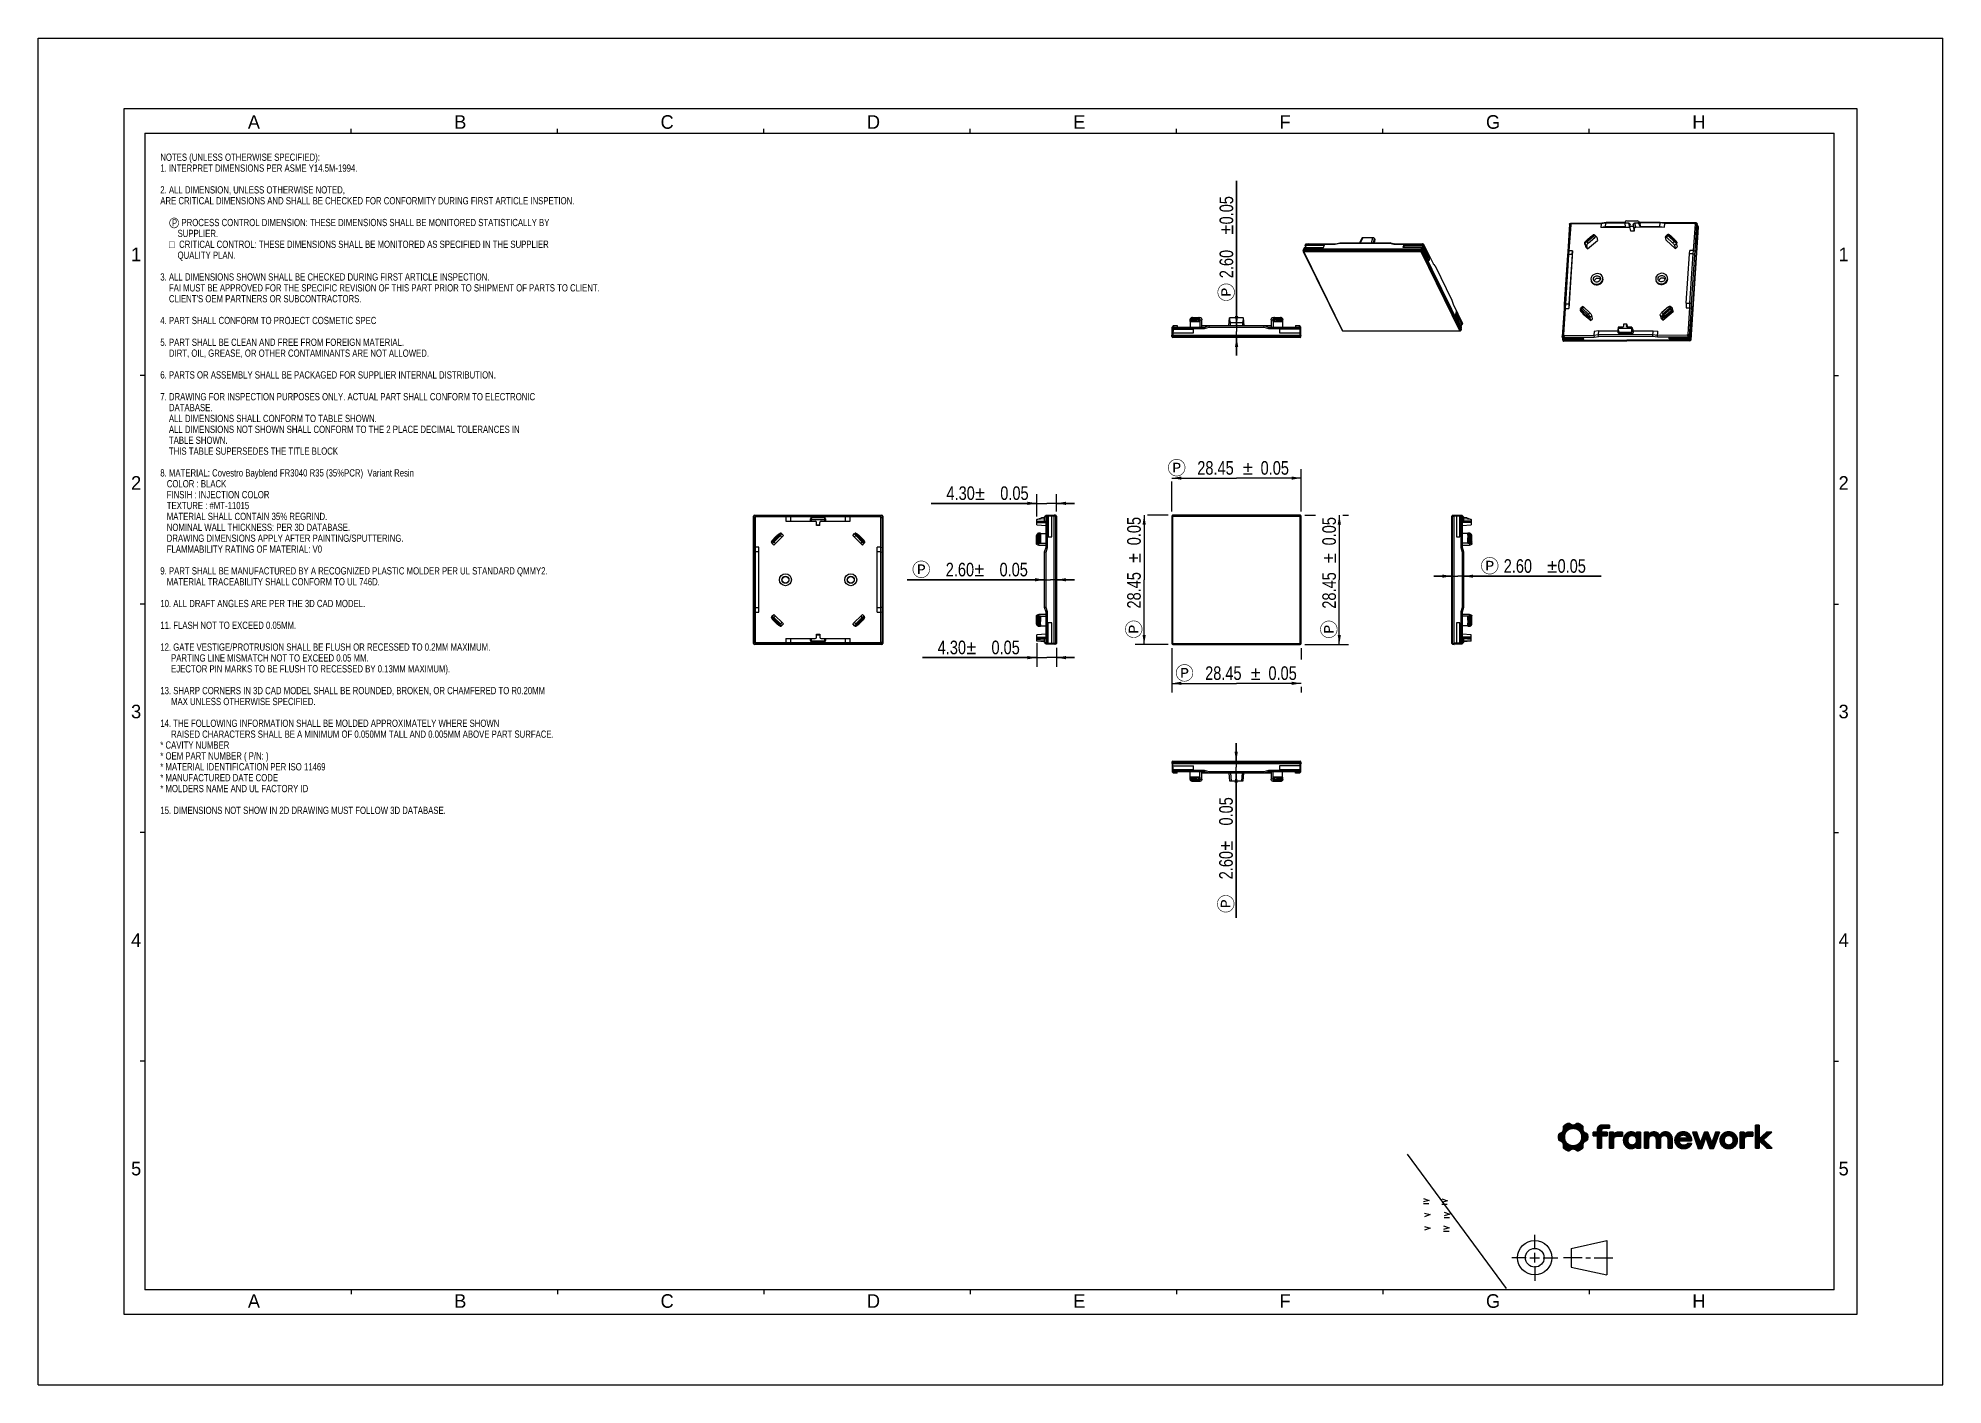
# Model space of a CAD drawing. Header units: millimetres. Extents: x 0 to 420, y 0 to 297.
import ezdxf
from ezdxf.enums import TextEntityAlignment as Align

# ---------------------------------------------------------------- set-up
doc = ezdxf.new("R2010")
doc.units = ezdxf.units.MM
doc.header["$LTSCALE"] = 23.1
doc.layers.get('0').update_dxf_attribs({"linetype": 'CONTINUOUS'})
doc.layers.add('FEATURE', color=7, linetype='CONTINUOUS')
doc.styles.get("Standard").update_dxf_attribs({"font": 'txt', "width": 0.8})
doc.styles.add('TEXTSTYLE_2', font='txt')
doc.styles.add('TEXTSTYLE_3', font='symbol_asme.ttf')
doc.dimstyles.new('DIMSTYLE_1', dxfattribs={"dimtxt": 3, "dimasz": 2.1, "dimexe": 2, "dimexo": 1, "dimgap": 0.75, "dimtad": 1, "dimzin": 0, "dimdsep": 46, "dimtxsty": 'STANDARD', "dimblk": '_FILLED', "dimblk1": '_FILLED', "dimblk2": '_FILLED', "dimcen": 0.09, "dimazin": 0, "dimtol": 1, "dimtp": 0.05, "dimtm": 0.05, "dimtfac": 1, "dimtofl": 0, "dimtmove": 0, "dimatfit": 3, "dimldrblk": '_FILLED', "dimfxl": 1, "dimtolj": 1, "dimtzin": 0, "dimarcsym": 0})

msp = doc.modelspace()

# ---------------------------------------------------------------- texts
at = {"color": 7, "linetype": 'CONTINUOUS', "char_height": 3, "width": 3, "attachment_point": 1, "line_spacing_factor": 0.9, "style": 'TEXTSTYLE_2'}
for s, insert in [('A', (46.25, 280)), ('B', (91.75, 280)), ('C', (137.25, 280)), ('D', (182.75, 280)), ('E', (228.25, 280)), ('F', (273.75, 280)), ('G', (319.25, 280)), ('H', (364.75, 280)), ('1', (20.5, 250.8)), ('1', (397, 250.8)), ('2', (20.5, 200.4)), ('2', (397, 200.4)), ('3', (20.5, 150)), ('3', (397, 150)), ('4', (20.5, 99.6)), ('4', (397, 99.6)), ('5', (20.5, 49.2)), ('5', (397, 49.2)), ('A', (46.25, 20)), ('B', (91.75, 20)), ('C', (137.25, 20)), ('D', (182.75, 20)), ('E', (228.25, 20)), ('F', (273.75, 20)), ('G', (319.25, 20)), ('H', (364.75, 20))]:
    msp.add_mtext(s, dxfattribs=dict(at, insert=insert))
at = {"color": 7, "linetype": 'CONTINUOUS', "insert": (26.947, 271.535), "char_height": 1.6, "width": 129.28, "attachment_point": 1, "line_spacing_factor": 0.9}
msp.add_mtext("NOTES (UNLESS OTHERWISE SPECIFIED):\\P1. INTERPRET DIMENSIONS PER ASME Y14.5M-1994.\\P \\P2. ALL DIMENSION, UNLESS OTHERWISE NOTED,\\PARE CRITICAL DIMENSIONS AND SHALL BE CHECKED FOR CONFORMITY DURING FIRST ARTICLE INSPETION.\\P \\P    \\fgdt;{\\W1.0;{\\fgdt;p}}\\ftxt; PROCESS CONTROL DIMENSION: THESE DIMENSIONS SHALL BE MONITORED STATISTICALLY BY\\P        SUPPLIER.\\P    \\fgdt;{\\W1.0;{\\fgdt;o}}\\ftxt;  CRITICAL CONTROL: THESE DIMENSIONS SHALL BE MONITORED AS SPECIFIED IN THE SUPPLIER\\P        QUALITY PLAN.\\P \\P3. ALL DIMENSIONS SHOWN SHALL BE CHECKED DURING FIRST ARTICLE INSPECTION.\\P    FAI MUST BE APPROVED FOR THE SPECIFIC REVISION OF THIS PART PRIOR TO SHIPMENT OF PARTS TO CLIENT.\\P    CLIENT'S OEM PARTNERS OR SUBCONTRACTORS.\\P \\P4. PART SHALL CONFORM TO PROJECT COSMETIC SPEC\\P \\P5. PART SHALL BE CLEAN AND FREE FROM FOREIGN MATERIAL.\\P    DIRT, OIL, GREASE, OR OTHER CONTAMINANTS ARE NOT ALLOWED.\\P \\P6. PARTS OR ASSEMBLY SHALL BE PACKAGED FOR SUPPLIER INTERNAL DISTRIBUTION.\\P \\P7. DRAWING FOR INSPECTION PURPOSES ONLY. ACTUAL PART SHALL CONFORM TO ELECTRONIC\\P    DATABASE.\\P    ALL DIMENSIONS SHALL CONFORM TO TABLE SHOWN.\\P    ALL DIMENSIONS NOT SHOWN SHALL CONFORM TO THE 2 PLACE DECIMAL TOLERANCES IN\\P    TABLE SHOWN.\\P    THIS TABLE SUPERSEDES THE TITLE BLOCK\\P \\P8. MATERIAL: Covestro Bayblend FR3040 R35 (35%PCR)  Variant Resin\\P   COLOR : BLACK\\P   FINSIH : INJECTION COLOR\\P   TEXTURE : #MT-11015\\P   MATERIAL SHALL CONTAIN 35% REGRIND.\\P   NOMINAL WALL THICKNESS: PER 3D DATABASE.\\P   DRAWING DIMENSIONS APPLY AFTER PAINTING/SPUTTERING.\\P   FLAMMABILITY RATING OF MATERIAL: V0\\P \\P9. PART SHALL BE MANUFACTURED BY A RECOGNIZED PLASTIC MOLDER PER UL STANDARD QMMY2.\\P   MATERIAL TRACEABILITY SHALL CONFORM TO UL 746D.\\P \\P10. ALL DRAFT ANGLES ARE PER THE 3D CAD MODEL.\\P \\P11. FLASH NOT TO EXCEED 0.05MM.\\P \\P12. GATE VESTIGE/PROTRUSION SHALL BE FLUSH OR RECESSED TO 0.2MM MAXIMUM.\\P     PARTING LINE MISMATCH NOT TO EXCEED 0.05 MM.\\P     EJECTOR PIN MARKS TO BE FLUSH TO RECESSED BY 0.13MM MAXIMUM).\\P \\P13. SHARP CORNERS IN 3D CAD MODEL SHALL BE ROUNDED, BROKEN, OR CHAMFERED TO R0.20MM\\P     MAX UNLESS OTHERWISE SPECIFIED.\\P \\P14. THE FOLLOWING INFORMATION SHALL BE MOLDED APPROXIMATELY WHERE SHOWN\\P     RAISED CHARACTERS SHALL BE A MINIMUM OF 0.050MM TALL AND 0.005MM ABOVE PART SURFACE.\\P* CAVITY NUMBER\\P* OEM PART NUMBER ( P/N: )\\P* MATERIAL IDENTIFICATION PER ISO 11469\\P* MANUFACTURED DATE CODE\\P* MOLDERS NAME AND UL FACTORY ID\\P \\P15. DIMENSIONS NOT SHOW IN 2D DRAWING MUST FOLLOW 3D DATABASE.", dxfattribs=at)

# ---------------------------------------------------------------- blocks, each defined once
blk = doc.blocks.new('SYM301_BL0', base_point=(310.53, 34.5))
at = {"color": 7, "linetype": 'CONTINUOUS'}
for p, q in [((309.91, 35.07), (311.15, 34.61)), ((311.12, 34.61), (309.91, 34.29)), ((309.91, 33.93), (311.1, 33.93))]:
    blk.add_line(p, q, dxfattribs=at)
blk = doc.blocks.new('SYM301_BL1', base_point=(310.67, 37.51))
at = {"color": 7, "linetype": 'CONTINUOUS'}
for p, q in [((310.05, 38.08), (311.29, 37.62)), ((311.26, 37.62), (310.05, 37.3)), ((310.05, 36.94), (311.24, 36.94))]:
    blk.add_line(p, q, dxfattribs=at)
blk = doc.blocks.new('SYM301_BL2', base_point=(310.12, 40.46))
at = {"color": 7, "linetype": 'CONTINUOUS'}
for p, q in [((309.5, 41.03), (310.74, 40.57)), ((310.72, 40.57), (309.5, 40.25)), ((309.5, 39.89), (310.7, 39.89))]:
    blk.add_line(p, q, dxfattribs=at)
blk = doc.blocks.new('SYM001_BL3', base_point=(306.31, 34.52))
at = {"color": 7, "linetype": 'CONTINUOUS'}
for p, q in [((306.93, 34.59), (305.69, 34.13)), ((305.71, 34.91), (306.93, 34.59))]:
    blk.add_line(p, q, dxfattribs=at)
blk = doc.blocks.new('SYM001_BL4', base_point=(306.31, 37.48))
at = {"color": 7, "linetype": 'CONTINUOUS'}
for p, q in [((305.72, 37.87), (306.93, 37.56)), ((306.93, 37.56), (305.69, 37.09))]:
    blk.add_line(p, q, dxfattribs=at)
blk = doc.blocks.new('SYM301_BL5', base_point=(306.09, 40.56))
at = {"color": 7, "linetype": 'CONTINUOUS'}
for p, q in [((305.47, 41.13), (306.71, 40.67)), ((306.69, 40.67), (305.47, 40.36)), ((305.47, 39.99), (306.67, 39.99))]:
    blk.add_line(p, q, dxfattribs=at)
blk = doc.blocks.new('_FILLED')
at = {"color": 0, "linetype": 'BYBLOCK'}
blk.add_solid([(0, 0), (-1, 0.17), (-1, -0.17)], dxfattribs=at)
blk = doc.blocks.new('*D0')
at = {"color": 7, "linetype": 'CONTINUOUS'}
for p, q in [((278.49, 192.61), (278.49, 201.97)), ((249.99, 199.97), (264.24, 199.97)), ((249.99, 192.61), (249.99, 199.22)), ((278.49, 199.97), (264.24, 199.97))]:
    blk.add_line(p, q, dxfattribs=at)
at = {"color": 7, "linetype": 'CONTINUOUS', "xscale": 2.1, "yscale": 2.1, "zscale": 2.1, "rotation": 180}
blk.add_blockref('_FILLED', (249.99, 199.97), dxfattribs=at)
at = {"color": 7, "linetype": 'CONTINUOUS', "xscale": 2.1, "yscale": 2.1, "zscale": 2.1}
blk.add_blockref('_FILLED', (278.49, 199.97), dxfattribs=at)
at = {"color": 7, "linetype": 'CONTINUOUS', "style": 'TEXTSTYLE_3'}
for s, p in [('Ⓟ', (251.05, 200.72)), ('±', (266.75, 200.72))]:
    blk.add_text(s, height=3, dxfattribs=at).set_placement(p, align=Align.CENTER)
at = {"color": 7, "linetype": 'CONTINUOUS', "width": 0.8}
for s, p in [('28.45', (259.61, 200.72)), ('0.05', (272.68, 200.72))]:
    blk.add_text(s, height=3, dxfattribs=at).set_placement(p, align=Align.CENTER)
blk = doc.blocks.new('*D1')
at = {"color": 7, "linetype": 'CONTINUOUS'}
for p, q in [((279.29, 191.8), (281.66, 191.8)), ((286.91, 191.8), (286.91, 177.55)), ((287.66, 191.8), (288.91, 191.8)), ((286.91, 163.3), (286.91, 177.55)), ((279.29, 163.3), (288.91, 163.3))]:
    blk.add_line(p, q, dxfattribs=at)
at = {"color": 7, "linetype": 'CONTINUOUS', "xscale": 2.1, "yscale": 2.1, "zscale": 2.1}
for p, rotation in [((286.91, 191.8), 90), ((286.91, 163.3), 270)]:
    blk.add_blockref('_FILLED', p, dxfattribs=dict(at, rotation=rotation))
at = {"color": 7, "linetype": 'CONTINUOUS', "width": 0.8}
for s, p in [('0.05', (286.16, 188.25)), ('28.45', (286.16, 175.19))]:
    blk.add_text(s, height=3, rotation=90, dxfattribs=at).set_placement(p, align=Align.CENTER)
at = {"color": 7, "linetype": 'CONTINUOUS', "style": 'TEXTSTYLE_3'}
for s, p in [('±', (286.16, 182.32)), ('Ⓟ', (286.16, 166.62))]:
    blk.add_text(s, height=3, rotation=90, dxfattribs=at).set_placement(p, align=Align.CENTER)
blk = doc.blocks.new('*D2')
at = {"color": 7, "linetype": 'CONTINUOUS'}
for p, q in [((243.88, 191.8), (243.88, 177.55)), ((249.19, 191.8), (244.63, 191.8)), ((243.88, 163.3), (243.88, 177.55)), ((249.19, 163.3), (241.88, 163.3))]:
    blk.add_line(p, q, dxfattribs=at)
at = {"color": 7, "linetype": 'CONTINUOUS', "xscale": 2.1, "yscale": 2.1, "zscale": 2.1}
for p, rotation in [((243.88, 191.8), 90), ((243.88, 163.3), 270)]:
    blk.add_blockref('_FILLED', p, dxfattribs=dict(at, rotation=rotation))
at = {"color": 7, "linetype": 'CONTINUOUS', "width": 0.8}
for s, p in [('0.05', (243.13, 188.28)), ('28.45', (243.13, 175.22))]:
    blk.add_text(s, height=3, rotation=90, dxfattribs=at).set_placement(p, align=Align.CENTER)
at = {"color": 7, "linetype": 'CONTINUOUS', "style": 'TEXTSTYLE_3'}
for s, p in [('±', (243.13, 182.35)), ('Ⓟ', (243.13, 166.65))]:
    blk.add_text(s, height=3, rotation=90, dxfattribs=at).set_placement(p, align=Align.CENTER)
blk = doc.blocks.new('*D3')
at = {"color": 7, "linetype": 'CONTINUOUS'}
for p, q in [((249.99, 162.5), (249.99, 152.71)), ((278.49, 162.5), (278.49, 159.96)), ((249.99, 154.71), (264.24, 154.71)), ((278.49, 154.71), (264.24, 154.71)), ((278.49, 153.96), (278.49, 152.71))]:
    blk.add_line(p, q, dxfattribs=at)
at = {"color": 7, "linetype": 'CONTINUOUS', "xscale": 2.1, "yscale": 2.1, "zscale": 2.1, "rotation": 180}
blk.add_blockref('_FILLED', (249.99, 154.71), dxfattribs=at)
at = {"color": 7, "linetype": 'CONTINUOUS', "xscale": 2.1, "yscale": 2.1, "zscale": 2.1}
blk.add_blockref('_FILLED', (278.49, 154.71), dxfattribs=at)
at = {"color": 7, "linetype": 'CONTINUOUS', "style": 'TEXTSTYLE_3'}
for s, p in [('Ⓟ', (252.78, 155.46)), ('±', (268.48, 155.46))]:
    blk.add_text(s, height=3, dxfattribs=at).set_placement(p, align=Align.CENTER)
at = {"color": 7, "linetype": 'CONTINUOUS', "width": 0.8}
for s, p in [('28.45', (261.34, 155.46)), ('0.05', (274.41, 155.46))]:
    blk.add_text(s, height=3, dxfattribs=at).set_placement(p, align=Align.CENTER)
blk = doc.blocks.new('*D4')
at = {"color": 7, "linetype": 'CONTINUOUS'}
for p, q in [((220.24, 194.4), (196.94, 194.4)), ((196.94, 194.4), (222.39, 194.4)), ((220.24, 191.5), (220.24, 196.4)), ((228.54, 194.4), (222.39, 194.4)), ((224.54, 192.58), (224.54, 196.4)), ((224.54, 194.4), (228.54, 194.4))]:
    blk.add_line(p, q, dxfattribs=at)
at = {"color": 7, "linetype": 'CONTINUOUS', "xscale": 2.1, "yscale": 2.1, "zscale": 2.1}
blk.add_blockref('_FILLED', (220.24, 194.4), dxfattribs=at)
at = {"color": 7, "linetype": 'CONTINUOUS', "xscale": 2.1, "yscale": 2.1, "zscale": 2.1, "rotation": 180}
blk.add_blockref('_FILLED', (224.54, 194.4), dxfattribs=at)
at = {"color": 7, "linetype": 'CONTINUOUS', "width": 0.8}
for s, p in [('4.30', (206.54, 195.15)), ('0.05', (218.4, 195.15))]:
    blk.add_text(s, height=3, dxfattribs=at).set_placement(p, align=Align.RIGHT)
at = {"color": 7, "linetype": 'CONTINUOUS', "style": 'TEXTSTYLE_3'}
blk.add_text('±', height=3, dxfattribs=at).set_placement((208.8, 195.15), align=Align.RIGHT)
blk = doc.blocks.new('*D5')
at = {"color": 7, "linetype": 'CONTINUOUS'}
for p, q in [((220.24, 160.38), (195, 160.38)), ((195, 160.38), (222.39, 160.38)), ((220.24, 163.6), (220.24, 158.38)), ((228.54, 160.38), (222.39, 160.38)), ((224.54, 162.53), (224.54, 158.38)), ((224.54, 160.38), (228.54, 160.38))]:
    blk.add_line(p, q, dxfattribs=at)
at = {"color": 7, "linetype": 'CONTINUOUS', "xscale": 2.1, "yscale": 2.1, "zscale": 2.1}
blk.add_blockref('_FILLED', (220.24, 160.38), dxfattribs=at)
at = {"color": 7, "linetype": 'CONTINUOUS', "xscale": 2.1, "yscale": 2.1, "zscale": 2.1, "rotation": 180}
blk.add_blockref('_FILLED', (224.54, 160.38), dxfattribs=at)
at = {"color": 7, "linetype": 'CONTINUOUS', "width": 0.8}
for s, p in [('4.30', (204.6, 161.13)), ('0.05', (216.46, 161.13))]:
    blk.add_text(s, height=3, dxfattribs=at).set_placement(p, align=Align.RIGHT)
at = {"color": 7, "linetype": 'CONTINUOUS', "style": 'TEXTSTYLE_3'}
blk.add_text('±', height=3, dxfattribs=at).set_placement((206.86, 161.13), align=Align.RIGHT)
blk = doc.blocks.new('*D6')
at = {"color": 7, "linetype": 'CONTINUOUS'}
for p, q in [((221.94, 177.55), (191.65, 177.55)), ((191.65, 177.55), (223.24, 177.55)), ((228.54, 177.55), (223.24, 177.55)), ((224.54, 177.55), (228.54, 177.55))]:
    blk.add_line(p, q, dxfattribs=at)
at = {"color": 7, "linetype": 'CONTINUOUS', "xscale": 2.1, "yscale": 2.1, "zscale": 2.1}
blk.add_blockref('_FILLED', (221.94, 177.55), dxfattribs=at)
at = {"color": 7, "linetype": 'CONTINUOUS', "xscale": 2.1, "yscale": 2.1, "zscale": 2.1, "rotation": 180}
blk.add_blockref('_FILLED', (224.54, 177.55), dxfattribs=at)
at = {"color": 7, "linetype": 'CONTINUOUS', "style": 'TEXTSTYLE_3'}
for s, p in [('Ⓟ', (196.78, 178.3)), ('±', (208.64, 178.3))]:
    blk.add_text(s, height=3, dxfattribs=at).set_placement(p, align=Align.RIGHT)
at = {"color": 7, "linetype": 'CONTINUOUS', "width": 0.8}
for s, p in [('2.60', (206.38, 178.3)), ('0.05', (218.24, 178.3))]:
    blk.add_text(s, height=3, dxfattribs=at).set_placement(p, align=Align.RIGHT)
blk = doc.blocks.new('*D7')
at = {"color": 7, "linetype": 'CONTINUOUS'}
for p, q in [((264.26, 233.59), (264.26, 265.51)), ((264.26, 265.51), (264.26, 232.29)), ((264.26, 226.99), (264.26, 232.29)), ((264.26, 230.99), (264.26, 226.99))]:
    blk.add_line(p, q, dxfattribs=at)
at = {"color": 7, "linetype": 'CONTINUOUS', "xscale": 2.1, "yscale": 2.1, "zscale": 2.1}
for p, rotation in [((264.26, 233.59), 270), ((264.26, 230.99), 90)]:
    blk.add_blockref('_FILLED', p, dxfattribs=dict(at, rotation=rotation))
at = {"color": 7, "linetype": 'CONTINUOUS', "width": 0.8}
for s, p in [('0.05', (263.51, 255.91)), ('2.60', (263.51, 244.05))]:
    blk.add_text(s, height=3, rotation=90, dxfattribs=at).set_placement(p)
at = {"color": 7, "linetype": 'CONTINUOUS', "style": 'TEXTSTYLE_3'}
for s, p in [('±', (263.51, 253.65)), ('Ⓟ', (263.51, 238.92))]:
    blk.add_text(s, height=3, rotation=90, dxfattribs=at).set_placement(p)
blk = doc.blocks.new('*D8')
at = {"color": 7, "linetype": 'CONTINUOUS'}
for p, q in [((264.17, 137.51), (264.17, 141.51)), ((264.17, 141.51), (264.17, 136.21)), ((264.17, 103), (264.17, 136.21)), ((264.17, 134.91), (264.17, 103))]:
    blk.add_line(p, q, dxfattribs=at)
at = {"color": 7, "linetype": 'CONTINUOUS', "xscale": 2.1, "yscale": 2.1, "zscale": 2.1}
for p, rotation in [((264.17, 137.51), 270), ((264.17, 134.91), 90)]:
    blk.add_blockref('_FILLED', p, dxfattribs=dict(at, rotation=rotation))
at = {"color": 7, "linetype": 'CONTINUOUS', "width": 0.8}
for s, p in [('0.05', (263.42, 129.6)), ('2.60', (263.42, 117.74))]:
    blk.add_text(s, height=3, rotation=90, dxfattribs=at).set_placement(p, align=Align.RIGHT)
at = {"color": 7, "linetype": 'CONTINUOUS', "style": 'TEXTSTYLE_3'}
for s, p in [('±', (263.42, 120)), ('Ⓟ', (263.42, 108.14))]:
    blk.add_text(s, height=3, rotation=90, dxfattribs=at).set_placement(p, align=Align.RIGHT)
blk = doc.blocks.new('*D9')
at = {"color": 7, "linetype": 'CONTINUOUS'}
for p, q in [((311.72, 178.34), (307.72, 178.34)), ((307.72, 178.34), (313.02, 178.34)), ((344.63, 178.34), (313.02, 178.34)), ((314.32, 178.34), (344.63, 178.34))]:
    blk.add_line(p, q, dxfattribs=at)
at = {"color": 7, "linetype": 'CONTINUOUS', "xscale": 2.1, "yscale": 2.1, "zscale": 2.1}
blk.add_blockref('_FILLED', (311.72, 178.34), dxfattribs=at)
at = {"color": 7, "linetype": 'CONTINUOUS', "xscale": 2.1, "yscale": 2.1, "zscale": 2.1, "rotation": 180}
blk.add_blockref('_FILLED', (314.32, 178.34), dxfattribs=at)
at = {"color": 7, "linetype": 'CONTINUOUS', "style": 'TEXTSTYLE_3'}
for s, p in [('Ⓟ', (318.03, 179.09)), ('±', (332.76, 179.09))]:
    blk.add_text(s, height=3, dxfattribs=at).set_placement(p)
at = {"color": 7, "linetype": 'CONTINUOUS', "width": 0.8}
for s, p in [('2.60', (323.16, 179.09)), ('0.05', (335.03, 179.09))]:
    blk.add_text(s, height=3, dxfattribs=at).set_placement(p)

# ---------------------------------------------------------------- dimensions: what is measured, and where the dimension line sits
at = {"color": 7, "linetype": 'CONTINUOUS'}
for base, p1, p2, angle, picture, middle in [((264.257, 233.586), (278.259, 230.986), (258.156, 233.586), 90, '*D7', (264.257, 252.215)), ((243.883, 163.304), (250.186, 191.804), (250.186, 163.304), 270, '*D2', (243.883, 178.583)), ((286.913, 163.304), (278.287, 191.804), (278.287, 163.304), 270, '*D1', (286.913, 178.553)), ((221.941, 177.554), (224.541, 163.531), (221.941, 171.404), 180, '*D6', (204.945, 177.554)), ((264.169, 134.914), (250.213, 137.514), (258.156, 134.914), 270, '*D8', (264.169, 116.302))]:
    dim = msp.add_linear_dim(base=base, p1=p1, p2=p2, angle=angle, text='{\\fSymbol_ASME;\\W1.0;Ⓟ}<>', dimstyle='DIMSTYLE_1', dxfattribs=at)
    dim.commit()
    dim.dimension.update_dxf_attribs({"geometry": picture, "text_midpoint": middle, "dimtype": 160})
for base, p1, p2, picture, middle in [((278.486, 199.967), (249.986, 191.605), (278.486, 191.605), '*D0', (262.98, 199.967)), ((314.321, 178.339), (311.721, 191.577), (314.321, 183.704), '*D9', (331.329, 178.339)), ((278.486, 154.71), (249.986, 163.504), (278.486, 163.504), '*D3', (264.71, 154.71))]:
    dim = msp.add_linear_dim(base=base, p1=p1, p2=p2, text='{\\fSymbol_ASME;\\W1.0;Ⓟ}<>', dimstyle='DIMSTYLE_1', dxfattribs=at)
    dim.commit()
    dim.dimension.update_dxf_attribs({"geometry": picture, "text_midpoint": middle, "dimtype": 160})
for base, p1, p2, picture, middle in [((220.241, 194.404), (224.541, 197.404), (220.241, 190.504), '*D4', (207.668, 194.404)), ((220.241, 160.376), (224.541, 163.531), (220.241, 164.604), '*D5', (205.732, 160.376))]:
    dim = msp.add_linear_dim(base=base, p1=p1, p2=p2, angle=180, dimstyle='DIMSTYLE_1', dxfattribs=at)
    dim.commit()
    dim.dimension.update_dxf_attribs({"geometry": picture, "text_midpoint": middle, "dimtype": 160})

# ---------------------------------------------------------------- hatches: boundary and pattern name
at = {"linetype": 'CONTINUOUS'}
for points in [[(336.717, 55.465), (336.664, 55.339), (336.619, 55.208), (336.584, 55.074), (336.558, 54.936), (336.543, 54.795), (336.538, 54.65), (336.543, 54.506), (336.558, 54.365), (336.584, 54.227), (336.619, 54.093), (335.373, 53.971), (335.36, 53.989), (335.347, 54.007), (335.336, 54.026), (335.326, 54.045), (335.317, 54.065), (335.309, 54.086), (335.302, 54.107), (335.297, 54.129), (335.293, 54.151), (335.281, 54.232), (335.272, 54.315), (335.264, 54.398), (335.259, 54.481), (335.255, 54.566), (335.254, 54.65), (335.255, 54.735), (335.259, 54.819), (335.264, 54.903), (335.272, 54.986), (335.281, 55.069), (335.293, 55.151), (335.297, 55.173), (335.302, 55.194), (335.309, 55.215), (335.317, 55.236), (335.326, 55.256), (335.336, 55.275), (335.347, 55.294), (335.36, 55.312), (335.373, 55.329), (335.388, 55.346), (335.403, 55.362), (335.419, 55.376), (335.437, 55.39), (335.455, 55.403), (335.474, 55.415), (336.779, 55.586)], [(337.533, 56.341), (337.417, 56.271), (337.307, 56.193), (337.202, 56.108), (337.103, 56.016), (337.011, 55.918), (336.926, 55.813), (336.849, 55.702), (336.779, 55.586), (335.474, 55.415), (335.949, 55.69), (335.988, 55.713), (336.024, 55.739), (336.059, 55.767), (336.091, 55.797), (336.122, 55.829), (336.151, 55.862), (336.177, 55.898), (336.201, 55.934), (336.223, 55.972), (336.243, 56.011), (336.26, 56.052), (336.275, 56.093), (336.287, 56.136), (336.297, 56.179), (336.304, 56.223), (336.308, 56.268), (336.309, 56.313), (338.183, 56.561), (338.045, 56.535), (337.911, 56.5), (337.781, 56.456), (337.655, 56.402)], [(338.469, 57.256), (340.391, 57.227), (340.49, 57.15), (340.507, 57.136), (340.523, 57.12), (340.538, 57.104), (340.552, 57.087), (340.565, 57.069), (340.576, 57.051), (340.587, 57.032), (340.596, 57.012), (340.605, 56.992), (340.612, 56.971), (340.618, 56.95), (340.622, 56.928), (340.626, 56.906), (340.628, 56.884), (340.628, 56.862), (338.183, 56.561), (336.309, 56.313), (336.309, 56.862), (336.31, 56.884), (336.312, 56.906), (336.315, 56.928), (336.32, 56.95), (336.326, 56.971), (336.333, 56.992), (336.341, 57.012), (336.351, 57.032), (336.361, 57.051), (336.373, 57.069), (336.386, 57.087), (336.4, 57.104), (336.415, 57.12), (336.431, 57.136), (336.448, 57.15), (336.546, 57.227), (338.239, 57.293), (338.284, 57.28), (338.33, 57.269), (338.376, 57.262), (338.422, 57.257)], [(338.195, 57.31), (338.239, 57.293), (336.546, 57.227), (336.648, 57.3), (338.109, 57.352), (338.151, 57.33)], [(337.633, 57.627), (338.109, 57.352), (336.648, 57.3), (336.752, 57.369), (336.859, 57.433), (336.969, 57.494), (337.081, 57.551), (337.196, 57.603), (337.593, 57.647), (337.613, 57.637)], [(337.421, 57.675), (337.443, 57.676), (337.465, 57.676), (337.487, 57.674), (337.508, 57.671), (337.53, 57.667), (337.551, 57.661), (337.572, 57.655), (337.593, 57.647), (337.196, 57.603), (337.313, 57.651), (337.334, 57.658), (337.355, 57.664), (337.377, 57.669), (337.399, 57.673)], [(338.469, 56.582), (338.325, 56.577), (338.183, 56.561), (340.628, 56.862), (340.628, 56.313), (340.63, 56.268), (339.631, 56.193), (339.52, 56.271), (339.404, 56.341), (339.283, 56.402), (339.157, 56.456), (339.027, 56.5), (338.892, 56.535), (338.754, 56.561), (338.613, 56.577)], [(340.186, 57.369), (340.29, 57.3), (340.391, 57.227), (338.469, 57.256), (338.515, 57.257), (338.562, 57.262), (338.608, 57.269), (338.653, 57.28), (338.699, 57.293), (338.743, 57.31), (338.786, 57.33), (338.829, 57.352), (339.742, 57.603), (339.857, 57.551), (339.969, 57.494), (340.079, 57.433)], [(339.495, 57.676), (339.517, 57.675), (339.539, 57.673), (339.56, 57.669), (339.582, 57.664), (339.603, 57.658), (339.625, 57.651), (339.742, 57.603), (338.829, 57.352), (339.305, 57.627), (339.324, 57.637), (339.345, 57.647), (339.365, 57.655), (339.386, 57.661), (339.408, 57.667), (339.429, 57.671), (339.451, 57.674), (339.473, 57.676)], [(340.634, 56.223), (340.641, 56.179), (339.736, 56.108), (339.631, 56.193), (340.63, 56.268)], [(340.65, 56.136), (340.663, 56.093), (339.834, 56.016), (339.736, 56.108), (340.641, 56.179)], [(340.677, 56.052), (340.694, 56.011), (339.926, 55.918), (339.834, 56.016), (340.663, 56.093)], [(340.736, 55.934), (340.76, 55.898), (340.011, 55.813), (339.926, 55.918), (340.694, 56.011), (340.714, 55.972)], [(340.815, 55.829), (340.846, 55.797), (340.089, 55.702), (340.011, 55.813), (340.76, 55.898), (340.787, 55.862)], [(340.95, 55.713), (340.988, 55.69), (341.464, 55.415), (340.274, 55.339), (340.22, 55.465), (340.159, 55.586), (340.089, 55.702), (340.846, 55.797), (340.879, 55.767), (340.913, 55.739)], [(341.55, 55.346), (341.565, 55.329), (340.318, 55.208), (340.274, 55.339), (341.464, 55.415), (341.483, 55.403), (341.501, 55.39), (341.518, 55.376), (341.535, 55.362)], [(341.628, 55.215), (341.635, 55.194), (340.353, 55.074), (340.318, 55.208), (341.565, 55.329), (341.578, 55.312), (341.59, 55.294), (341.601, 55.275), (341.612, 55.256), (341.621, 55.236)], [(341.644, 55.151), (341.656, 55.069), (340.379, 54.936), (340.353, 55.074), (341.635, 55.194), (341.64, 55.173)], [(341.666, 54.986), (341.674, 54.903), (340.395, 54.795), (340.379, 54.936), (341.656, 55.069)], [(341.682, 54.566), (341.679, 54.481), (340.379, 54.365), (340.395, 54.506), (341.684, 54.65)], [(341.679, 54.819), (341.682, 54.735), (341.684, 54.65), (340.395, 54.506), (340.4, 54.65), (340.395, 54.795), (341.674, 54.903)], [(344.713, 56.052), (344.713, 55.711), (342.857, 54.96), (342.857, 55.711), (343.823, 55.711), (344.722, 56.188), (344.717, 56.144), (344.714, 56.099)], [(345.971, 55.711), (345.971, 54.96), (344.713, 54.96), (344.713, 52.193), (343.823, 52.193), (343.823, 54.96), (342.857, 54.96), (344.713, 55.711)], [(344.765, 56.34), (344.751, 56.305), (343.823, 56.225), (343.825, 56.317), (344.8, 56.404), (344.782, 56.373)], [(344.73, 56.229), (344.722, 56.188), (343.823, 55.711), (343.823, 56.225), (344.751, 56.305), (344.739, 56.268)], [(344.821, 56.433), (344.8, 56.404), (343.825, 56.317), (343.832, 56.404), (344.871, 56.484), (344.845, 56.459)], [(344.899, 56.506), (344.871, 56.484), (343.832, 56.404), (343.844, 56.488), (344.999, 56.558), (344.963, 56.543), (344.93, 56.525)], [(345.037, 56.571), (344.999, 56.558), (343.844, 56.488), (343.861, 56.569), (345.269, 56.601), (345.217, 56.6), (345.168, 56.596), (345.122, 56.59), (345.078, 56.582)], [(344.892, 57.308), (344.998, 57.31), (346.514, 57.31), (346.514, 56.601), (345.269, 56.601), (343.861, 56.569), (343.882, 56.646), (343.908, 56.718), (343.939, 56.787), (343.974, 56.853), (344.015, 56.914), (344.06, 56.971), (344.111, 57.023), (344.166, 57.072), (344.226, 57.116), (344.292, 57.156), (344.362, 57.192), (344.437, 57.223), (344.518, 57.249), (344.604, 57.271), (344.694, 57.288), (344.79, 57.3)], [(348.426, 55.73), (348.517, 55.732), (349.337, 55.732), (349.337, 54.849), (348.399, 54.849), (348.307, 54.848), (348.221, 54.844), (348.139, 54.837), (348.062, 54.828), (347.99, 54.816), (347.922, 54.801), (347.859, 54.784), (347.8, 54.764), (347.745, 54.741), (347.695, 54.715), (347.649, 54.686), (347.606, 54.654), (347.564, 54.617), (347.527, 54.575), (347.494, 54.531), (347.466, 54.482), (347.442, 54.43), (346.494, 52.193), (346.494, 55.711), (347.377, 55.711), (347.377, 55.12), (347.397, 55.163), (347.423, 55.21), (347.455, 55.261), (347.494, 55.314), (347.54, 55.368), (347.593, 55.423), (347.638, 55.463), (347.689, 55.502), (347.744, 55.539), (347.805, 55.575), (347.872, 55.608), (347.944, 55.638), (348.023, 55.665), (348.108, 55.688), (348.181, 55.703), (348.258, 55.715), (348.34, 55.724)], [(350.662, 54.557), (350.625, 54.492), (349.639, 54.393), (349.669, 54.528), (350.702, 54.619)], [(350.748, 54.677), (350.702, 54.619), (349.669, 54.528), (349.708, 54.658), (350.797, 54.731)], [(350.85, 54.781), (350.797, 54.731), (349.708, 54.658), (349.754, 54.781), (350.968, 54.868), (350.907, 54.827)], [(351.032, 54.904), (350.968, 54.868), (349.754, 54.781), (349.807, 54.897), (351.405, 55.006), (351.324, 54.997), (351.246, 54.982), (351.172, 54.961), (351.1, 54.935)], [(349.868, 55.007), (349.935, 55.111), (351.489, 55.009), (351.405, 55.006), (349.807, 54.897)], [(352.404, 55.235), (352.422, 55.207), (349.935, 55.111), (350.008, 55.208), (352.381, 55.267)], [(352.435, 55.183), (351.995, 54.868), (351.932, 54.904), (351.866, 54.935), (351.797, 54.961), (351.724, 54.982), (351.649, 54.997), (351.57, 55.006), (351.489, 55.009), (349.935, 55.111), (352.422, 55.207)], [(352.355, 55.302), (352.381, 55.267), (350.008, 55.208), (350.088, 55.297), (352.312, 55.352)], [(352.262, 55.404), (352.312, 55.352), (350.088, 55.297), (350.181, 55.388), (352.203, 55.459)], [(351.973, 55.617), (352.058, 55.566), (352.135, 55.513), (352.203, 55.459), (350.181, 55.388), (350.282, 55.47), (350.388, 55.543), (350.499, 55.607), (351.903, 55.652)], [(351.747, 55.714), (351.827, 55.685), (351.903, 55.652), (350.499, 55.607), (350.616, 55.661), (350.737, 55.706), (351.661, 55.739)], [(351.125, 55.782), (351.26, 55.788), (351.369, 55.784), (351.472, 55.775), (351.569, 55.759), (351.661, 55.739), (350.737, 55.706), (350.863, 55.741), (350.992, 55.767)], [(352.435, 55.183), (352.435, 55.711), (353.325, 55.711), (353.325, 52.193), (352.442, 52.193), (352.442, 52.749), (352.36, 53.481), (352.386, 53.553), (352.409, 53.628), (352.426, 53.705), (352.439, 53.785), (352.446, 53.868), (352.449, 53.952), (352.446, 54.037), (352.439, 54.119), (352.426, 54.199), (352.409, 54.276), (352.386, 54.351), (352.36, 54.423), (352.328, 54.492), (352.293, 54.557), (352.253, 54.619), (352.209, 54.677), (352.161, 54.731), (352.109, 54.781), (352.054, 54.827), (351.995, 54.868)], [(355.114, 54.07), (355.114, 52.193), (354.231, 52.193), (354.231, 55.711), (355.114, 55.711), (355.114, 55.12), (355.194, 54.491), (355.17, 54.427), (355.15, 54.361), (355.134, 54.292), (355.123, 54.221), (355.116, 54.147)], [(356.268, 55.788), (356.372, 55.784), (356.473, 55.775), (356.571, 55.76), (356.666, 55.738), (356.757, 55.712), (356.845, 55.679), (356.929, 55.641), (357.01, 55.598), (357.086, 55.55), (357.159, 55.497), (357.228, 55.439), (357.292, 55.377), (357.352, 55.31), (357.408, 55.239), (357.459, 55.164), (357.505, 55.085), (355.909, 54.992), (355.837, 54.985), (355.768, 54.972), (355.702, 54.955), (355.639, 54.933), (355.58, 54.907), (355.523, 54.876), (355.469, 54.841), (355.419, 54.802), (355.372, 54.759), (355.329, 54.712), (355.29, 54.662), (355.254, 54.608), (355.222, 54.551), (355.194, 54.491), (355.114, 55.12), (355.142, 55.17), (355.175, 55.223), (355.215, 55.277), (355.261, 55.333), (355.313, 55.389), (355.37, 55.444), (355.434, 55.498), (355.503, 55.55), (355.578, 55.599), (355.66, 55.644), (355.747, 55.685), (355.839, 55.719), (355.918, 55.743), (356, 55.762), (356.085, 55.776), (356.175, 55.785)], [(356.055, 54.993), (355.983, 54.995), (355.909, 54.992), (357.505, 55.085), (357.547, 55.002), (358.576, 54.995), (358.502, 54.992), (358.43, 54.985), (358.362, 54.972), (358.296, 54.955), (358.233, 54.933), (358.173, 54.907), (358.116, 54.876), (358.063, 54.841), (358.012, 54.802), (357.966, 54.759), (357.922, 54.712), (357.883, 54.662), (357.847, 54.608), (357.815, 54.551), (357.787, 54.491), (357.763, 54.427), (357.743, 54.361), (357.728, 54.292), (357.716, 54.221), (357.709, 54.147), (357.707, 54.07), (357.707, 52.193), (356.817, 52.193), (356.817, 54.07), (356.815, 54.148), (356.809, 54.224), (356.798, 54.297), (356.783, 54.366), (356.765, 54.433), (356.742, 54.497), (356.715, 54.557), (356.685, 54.614), (356.651, 54.668), (356.613, 54.718), (356.572, 54.764), (356.527, 54.806), (356.479, 54.845), (356.428, 54.879), (356.373, 54.909), (356.316, 54.935), (356.255, 54.956), (356.191, 54.973), (356.124, 54.985)], [(358.84, 55.788), (358.965, 55.783), (359.086, 55.77), (359.201, 55.749), (359.312, 55.72), (359.418, 55.683), (359.519, 55.638), (359.614, 55.587), (359.704, 55.528), (359.789, 55.462), (359.867, 55.391), (359.94, 55.312), (360.006, 55.228), (360.066, 55.138), (360.12, 55.043), (360.167, 54.942), (360.207, 54.837), (360.24, 54.727), (359.278, 54.614), (359.244, 54.668), (359.206, 54.718), (359.165, 54.764), (359.121, 54.806), (359.072, 54.845), (359.021, 54.879), (358.967, 54.909), (358.909, 54.935), (358.848, 54.956), (358.784, 54.973), (358.718, 54.985), (358.648, 54.993), (358.576, 54.995), (357.547, 55.002), (357.58, 55.064), (357.618, 55.128), (357.662, 55.193), (357.712, 55.26), (357.768, 55.326), (357.83, 55.391), (357.899, 55.454), (357.975, 55.515), (358.057, 55.571), (358.146, 55.623), (358.243, 55.67), (358.347, 55.71), (358.436, 55.737), (358.529, 55.758), (358.628, 55.774), (358.731, 55.784)], [(360.24, 54.727), (360.266, 54.612), (360.285, 54.493), (360.296, 54.37), (360.3, 54.244), (360.3, 52.193), (359.41, 52.193), (359.41, 54.07), (359.408, 54.148), (359.402, 54.224), (359.391, 54.297), (359.376, 54.366), (359.358, 54.433), (359.335, 54.497), (359.308, 54.557), (359.278, 54.614)], [(361.878, 54.548), (361.855, 54.485), (360.964, 54.398), (360.998, 54.537), (361.935, 54.667), (361.905, 54.609)], [(361.969, 54.722), (361.935, 54.667), (360.998, 54.537), (361.042, 54.669), (362.005, 54.773)], [(362.046, 54.822), (362.005, 54.773), (361.042, 54.669), (361.095, 54.796), (362.136, 54.908), (362.089, 54.866)], [(362.185, 54.946), (362.136, 54.908), (361.095, 54.796), (361.156, 54.917), (362.294, 55.01), (362.238, 54.98)], [(362.352, 55.037), (362.294, 55.01), (361.156, 54.917), (361.226, 55.031), (362.686, 55.111), (362.614, 55.104), (362.545, 55.094), (362.478, 55.079), (362.414, 55.06)], [(362.609, 55.796), (362.761, 55.801), (362.913, 55.796), (363.061, 55.781), (363.204, 55.757), (363.342, 55.723), (363.474, 55.679), (363.6, 55.627), (363.72, 55.566), (363.834, 55.496), (363.941, 55.418), (364.041, 55.331), (364.134, 55.237), (364.219, 55.135), (364.297, 55.025), (364.366, 54.909), (364.427, 54.785), (364.48, 54.654), (363.625, 54.552), (363.597, 54.614), (363.565, 54.673), (363.531, 54.728), (363.493, 54.779), (363.453, 54.828), (363.409, 54.872), (363.363, 54.913), (363.314, 54.951), (363.262, 54.984), (363.207, 55.014), (363.15, 55.04), (363.091, 55.062), (363.029, 55.08), (362.965, 55.095), (362.899, 55.105), (362.831, 55.111), (362.761, 55.113), (362.686, 55.111), (361.226, 55.031), (361.304, 55.138), (361.39, 55.239), (361.483, 55.332), (361.583, 55.417), (361.69, 55.495), (361.804, 55.564), (361.924, 55.626), (362.05, 55.678), (362.182, 55.722), (362.319, 55.756), (362.462, 55.781)], [(364.48, 54.654), (364.523, 54.516), (364.558, 54.372), (363.671, 54.418), (363.65, 54.487), (363.625, 54.552)], [(368.189, 55.739), (369.051, 53.368), (370.719, 55.711), (369.433, 52.165), (368.633, 52.165), (367.737, 54.613), (366.847, 52.165), (366.068, 52.165), (366.534, 53.347), (367.403, 55.739)], [(371.931, 54.554), (371.894, 54.489), (370.918, 54.392), (370.955, 54.529), (371.973, 54.616)], [(372.019, 54.674), (371.973, 54.616), (370.955, 54.529), (371.001, 54.661), (372.123, 54.779), (372.069, 54.729)], [(372.181, 54.825), (372.123, 54.779), (371.001, 54.661), (371.057, 54.787), (372.308, 54.903), (372.243, 54.866)], [(372.377, 54.934), (372.308, 54.903), (371.057, 54.787), (371.121, 54.907), (372.684, 55.006), (372.603, 54.996), (372.524, 54.981), (372.449, 54.96)], [(372.768, 55.801), (372.919, 55.796), (373.067, 55.781), (373.21, 55.755), (373.349, 55.72), (373.483, 55.676), (373.611, 55.622), (373.734, 55.56), (373.851, 55.489), (373.962, 55.411), (374.066, 55.324), (374.163, 55.23), (374.252, 55.129), (374.334, 55.022), (374.407, 54.907), (374.472, 54.787), (374.527, 54.661), (374.574, 54.529), (373.669, 54.423), (373.636, 54.492), (373.599, 54.557), (373.557, 54.619), (373.511, 54.677), (373.461, 54.731), (373.408, 54.781), (373.35, 54.827), (373.289, 54.868), (373.224, 54.904), (373.155, 54.935), (373.084, 54.961), (373.009, 54.982), (372.932, 54.997), (372.851, 55.006), (372.768, 55.009), (372.684, 55.006), (371.121, 54.907), (371.194, 55.022), (371.276, 55.129), (371.365, 55.23), (371.462, 55.324), (371.566, 55.411), (371.677, 55.489), (371.794, 55.56), (371.918, 55.622), (372.047, 55.676), (372.182, 55.72), (372.322, 55.755), (372.466, 55.781), (372.615, 55.796)], [(377.209, 55.73), (377.3, 55.732), (378.121, 55.732), (378.121, 54.849), (377.182, 54.849), (377.09, 54.848), (377.004, 54.844), (376.922, 54.837), (376.845, 54.828), (376.773, 54.816), (376.705, 54.801), (376.642, 54.784), (376.583, 54.764), (376.529, 54.741), (376.478, 54.715), (376.432, 54.686), (376.389, 54.654), (376.348, 54.617), (376.31, 54.575), (376.278, 54.531), (376.249, 54.482), (376.225, 54.43), (375.277, 52.193), (375.277, 55.711), (376.16, 55.711), (376.16, 55.12), (376.181, 55.163), (376.207, 55.21), (376.238, 55.261), (376.277, 55.314), (376.323, 55.368), (376.376, 55.423), (376.422, 55.463), (376.472, 55.502), (376.527, 55.539), (376.588, 55.575), (376.655, 55.608), (376.728, 55.638), (376.806, 55.665), (376.891, 55.688), (376.964, 55.703), (377.041, 55.715), (377.123, 55.724)], [(379.519, 54.279), (381.132, 55.711), (382.293, 55.711), (380.423, 54.07), (382.39, 52.193), (381.201, 52.193), (379.519, 53.792), (379.519, 52.193), (378.643, 52.193), (378.643, 57.31), (379.519, 57.31)], [(336.619, 54.093), (336.664, 53.962), (336.717, 53.836), (335.949, 53.612), (335.474, 53.886), (335.455, 53.898), (335.437, 53.911), (335.419, 53.924), (335.403, 53.939), (335.388, 53.955), (335.373, 53.971)], [(336.779, 53.715), (336.849, 53.599), (336.926, 53.488), (337.011, 53.383), (337.103, 53.285), (337.202, 53.193), (337.307, 53.108), (337.417, 53.03), (337.533, 52.96), (336.309, 52.439), (336.309, 52.988), (336.308, 53.036), (336.303, 53.083), (336.295, 53.13), (336.284, 53.176), (336.27, 53.221), (336.254, 53.264), (336.235, 53.307), (336.213, 53.348), (336.188, 53.388), (336.161, 53.425), (336.131, 53.462), (336.099, 53.496), (336.065, 53.528), (336.029, 53.558), (335.99, 53.586), (335.949, 53.612), (336.717, 53.836)], [(338.469, 52.719), (338.613, 52.724), (338.754, 52.74), (340.628, 52.439), (340.628, 52.417), (340.626, 52.395), (340.622, 52.373), (340.618, 52.351), (340.612, 52.33), (340.605, 52.309), (340.596, 52.289), (340.587, 52.269), (340.576, 52.25), (340.565, 52.232), (340.552, 52.214), (340.538, 52.197), (340.523, 52.181), (340.507, 52.165), (340.49, 52.151), (340.391, 52.074), (338.608, 52.032), (338.562, 52.039), (338.515, 52.044), (338.469, 52.045), (336.648, 52.001), (336.546, 52.074), (336.448, 52.151), (336.431, 52.165), (336.415, 52.181), (336.4, 52.197), (336.386, 52.214), (336.373, 52.232), (336.361, 52.25), (336.351, 52.269), (336.341, 52.289), (336.333, 52.309), (336.326, 52.33), (336.32, 52.351), (336.315, 52.373), (336.312, 52.395), (336.31, 52.417), (336.309, 52.439), (337.533, 52.96), (337.655, 52.899), (337.781, 52.845), (337.911, 52.801), (338.045, 52.766), (338.183, 52.74), (338.325, 52.724)], [(338.239, 52.008), (338.195, 51.991), (336.752, 51.932), (336.648, 52.001), (338.469, 52.045), (338.422, 52.044), (338.376, 52.039), (338.33, 52.032), (338.284, 52.021)], [(338.109, 51.949), (337.633, 51.674), (337.313, 51.65), (337.196, 51.698), (337.081, 51.75), (336.969, 51.807), (336.859, 51.867), (336.752, 51.932), (338.195, 51.991), (338.151, 51.972)], [(337.593, 51.654), (337.572, 51.646), (337.551, 51.639), (337.53, 51.634), (337.508, 51.63), (337.487, 51.627), (337.465, 51.625), (337.443, 51.625), (337.421, 51.626), (337.399, 51.628), (337.377, 51.632), (337.355, 51.636), (337.334, 51.643), (337.313, 51.65), (337.633, 51.674), (337.613, 51.663)], [(338.608, 52.032), (340.391, 52.074), (340.29, 52.001), (340.186, 51.932), (339.305, 51.674), (338.829, 51.949), (338.786, 51.972), (338.743, 51.991), (338.699, 52.008), (338.653, 52.021)], [(340.63, 53.036), (340.628, 52.988), (340.628, 52.439), (338.754, 52.74), (338.892, 52.766), (339.027, 52.801), (339.157, 52.845), (339.283, 52.899), (339.404, 52.96), (339.52, 53.03), (340.635, 53.083)], [(339.742, 51.698), (339.625, 51.65), (339.603, 51.643), (339.582, 51.636), (339.56, 51.632), (339.539, 51.628), (339.517, 51.626), (339.495, 51.625), (339.473, 51.625), (339.451, 51.627), (339.429, 51.63), (339.408, 51.634), (339.386, 51.639), (339.365, 51.646), (339.345, 51.654), (339.324, 51.663), (339.305, 51.674), (340.186, 51.932), (340.079, 51.867), (339.969, 51.807), (339.857, 51.75)], [(340.642, 53.13), (340.635, 53.083), (339.52, 53.03), (339.631, 53.108), (340.653, 53.176)], [(340.667, 53.221), (340.653, 53.176), (339.631, 53.108), (339.736, 53.193), (340.683, 53.264)], [(340.703, 53.307), (340.683, 53.264), (339.736, 53.193), (339.834, 53.285), (340.725, 53.348)], [(340.749, 53.388), (340.725, 53.348), (339.834, 53.285), (339.926, 53.383), (340.806, 53.462), (340.776, 53.425)], [(340.838, 53.496), (340.806, 53.462), (339.926, 53.383), (340.011, 53.488), (340.948, 53.586), (340.909, 53.558), (340.872, 53.528)], [(341.464, 53.886), (340.988, 53.612), (340.948, 53.586), (340.011, 53.488), (340.089, 53.599), (340.159, 53.715), (340.22, 53.836), (341.55, 53.955), (341.535, 53.939), (341.518, 53.924), (341.501, 53.911), (341.483, 53.898)], [(341.565, 53.971), (341.55, 53.955), (340.22, 53.836), (340.274, 53.962), (341.628, 54.086), (341.621, 54.065), (341.612, 54.045), (341.601, 54.026), (341.59, 54.007), (341.578, 53.989)], [(341.635, 54.107), (341.628, 54.086), (340.274, 53.962), (340.318, 54.093), (341.644, 54.151), (341.64, 54.129)], [(341.656, 54.232), (341.644, 54.151), (340.318, 54.093), (340.353, 54.227), (341.666, 54.315)], [(341.674, 54.398), (341.666, 54.315), (340.353, 54.227), (340.379, 54.365), (341.679, 54.481)], [(347.377, 54.042), (347.377, 52.193), (346.494, 52.193), (347.442, 54.43), (347.421, 54.375), (347.405, 54.316), (347.393, 54.253), (347.384, 54.187), (347.379, 54.116)], [(350.513, 54.119), (350.505, 54.037), (350.502, 53.952), (349.603, 53.798), (349.598, 53.952), (349.603, 54.105), (350.525, 54.199)], [(350.543, 54.276), (350.525, 54.199), (349.603, 54.105), (349.617, 54.252), (350.566, 54.351)], [(350.505, 53.868), (350.513, 53.785), (349.617, 53.649), (349.603, 53.798), (350.502, 53.952)], [(350.593, 54.423), (350.566, 54.351), (349.617, 54.252), (349.639, 54.393), (350.625, 54.492)], [(350.525, 53.705), (350.543, 53.628), (349.639, 53.507), (349.617, 53.649), (350.513, 53.785)], [(350.566, 53.553), (350.593, 53.481), (349.669, 53.371), (349.639, 53.507), (350.543, 53.628)], [(350.625, 53.412), (350.662, 53.347), (349.708, 53.241), (349.669, 53.371), (350.593, 53.481)], [(350.702, 53.285), (350.748, 53.227), (349.754, 53.118), (349.708, 53.241), (350.662, 53.347)], [(350.85, 53.123), (350.907, 53.077), (349.807, 53.001), (349.754, 53.118), (350.748, 53.227), (350.797, 53.173)], [(350.968, 53.036), (351.032, 53), (349.868, 52.891), (349.807, 53.001), (350.907, 53.077)], [(351.489, 52.895), (351.57, 52.898), (351.649, 52.907), (351.724, 52.922), (351.797, 52.943), (351.866, 52.969), (351.932, 53), (351.995, 53.036), (352.054, 53.077), (352.109, 53.123), (352.161, 53.173), (352.209, 53.227), (352.253, 53.285), (352.293, 53.347), (352.328, 53.412), (352.36, 53.481), (352.442, 52.749), (349.934, 52.787), (349.868, 52.891), (351.032, 53), (351.1, 52.969), (351.172, 52.943), (351.246, 52.922), (351.324, 52.907), (351.405, 52.898)], [(352.413, 52.696), (352.391, 52.663), (350.087, 52.602), (350.008, 52.691), (349.934, 52.787), (352.442, 52.749), (352.429, 52.725)], [(352.366, 52.627), (352.324, 52.575), (350.18, 52.512), (350.087, 52.602), (352.391, 52.663)], [(352.274, 52.52), (352.216, 52.464), (352.166, 52.421), (350.386, 52.358), (350.28, 52.43), (350.18, 52.512), (352.324, 52.575)], [(352.111, 52.378), (352.051, 52.337), (350.497, 52.295), (350.386, 52.358), (352.166, 52.421)], [(351.985, 52.297), (351.914, 52.26), (351.837, 52.226), (351.755, 52.195), (350.859, 52.162), (350.734, 52.197), (350.613, 52.241), (350.497, 52.295), (352.051, 52.337)], [(351.666, 52.168), (351.592, 52.151), (351.513, 52.136), (351.119, 52.122), (350.987, 52.137), (350.859, 52.162), (351.755, 52.195)], [(351.43, 52.126), (351.344, 52.119), (351.253, 52.117), (351.119, 52.122), (351.513, 52.136)], [(363.671, 54.418), (364.558, 54.372), (364.583, 54.222), (364.598, 54.066), (364.603, 53.903), (360.923, 53.803), (360.918, 53.952), (360.923, 54.106), (360.939, 54.255), (360.964, 54.398), (361.855, 54.485), (361.836, 54.418)], [(364.603, 53.903), (364.603, 53.806), (361.808, 53.806), (361.816, 53.729), (361.829, 53.653), (360.964, 53.517), (360.939, 53.658), (360.923, 53.803)], [(361.847, 53.58), (361.869, 53.509), (360.999, 53.381), (360.964, 53.517), (361.829, 53.653)], [(361.896, 53.44), (361.927, 53.374), (361.043, 53.249), (360.999, 53.381), (361.869, 53.509)], [(362.001, 53.252), (362.044, 53.195), (361.097, 53.123), (361.043, 53.249), (361.927, 53.374), (361.962, 53.311)], [(362.091, 53.142), (362.141, 53.093), (361.159, 53.003), (361.097, 53.123), (362.044, 53.195)], [(362.254, 53.006), (362.315, 52.968), (361.23, 52.889), (361.159, 53.003), (362.141, 53.093), (362.196, 53.047)], [(362.447, 52.907), (362.518, 52.883), (361.309, 52.781), (361.23, 52.889), (362.315, 52.968), (362.379, 52.935)], [(363.67, 53.2), (363.685, 53.222), (364.561, 53.222), (364.544, 53.145), (364.516, 53.059), (364.475, 52.967), (364.421, 52.87), (364.353, 52.771), (364.272, 52.672), (361.493, 52.585), (361.397, 52.679), (361.309, 52.781), (362.83, 52.84), (362.896, 52.841), (362.959, 52.845), (363.019, 52.851), (363.075, 52.86), (363.129, 52.87), (363.192, 52.886), (363.251, 52.904), (363.306, 52.924), (363.356, 52.946), (363.403, 52.97), (363.445, 52.994), (363.484, 53.02), (363.519, 53.045), (363.561, 53.08), (363.596, 53.113), (363.626, 53.145), (363.651, 53.174)], [(362.83, 52.84), (361.309, 52.781), (362.518, 52.883), (362.592, 52.864), (362.668, 52.851), (362.748, 52.843)], [(364.202, 52.599), (364.123, 52.527), (364.036, 52.458), (363.94, 52.393), (363.835, 52.332), (363.721, 52.276), (363.597, 52.227), (363.464, 52.185), (362.363, 52.15), (362.219, 52.186), (362.081, 52.231), (361.949, 52.285), (361.825, 52.348), (361.707, 52.419), (361.596, 52.498), (361.493, 52.585), (364.272, 52.672)], [(363.35, 52.156), (363.23, 52.134), (363.103, 52.117), (362.97, 52.106), (362.83, 52.103), (362.669, 52.108), (362.513, 52.124), (362.363, 52.15), (363.464, 52.185)], [(371.778, 54.117), (371.77, 54.036), (371.767, 53.952), (370.876, 53.801), (370.87, 53.952), (370.876, 54.103), (371.791, 54.197)], [(371.81, 54.274), (371.791, 54.197), (370.876, 54.103), (370.892, 54.25), (371.833, 54.348)], [(371.77, 53.869), (371.778, 53.787), (370.892, 53.655), (370.876, 53.801), (371.767, 53.952)], [(371.861, 54.42), (371.833, 54.348), (370.892, 54.25), (370.918, 54.392), (371.894, 54.489)], [(371.791, 53.708), (371.81, 53.63), (370.918, 53.513), (370.892, 53.655), (371.778, 53.787)], [(371.833, 53.556), (371.861, 53.484), (370.955, 53.375), (370.918, 53.513), (371.81, 53.63)], [(371.894, 53.415), (371.931, 53.35), (371.001, 53.244), (370.955, 53.375), (371.861, 53.484)], [(371.973, 53.288), (372.019, 53.23), (371.057, 53.117), (371.001, 53.244), (371.931, 53.35)], [(372.123, 53.125), (372.181, 53.079), (371.121, 52.997), (371.057, 53.117), (372.019, 53.23), (372.069, 53.175)], [(372.308, 53.001), (372.377, 52.97), (371.194, 52.882), (371.121, 52.997), (372.181, 53.079), (372.243, 53.038)], [(372.768, 52.895), (372.851, 52.898), (374.334, 52.882), (374.252, 52.775), (374.163, 52.674), (374.066, 52.58), (373.962, 52.493), (373.851, 52.415), (373.734, 52.344), (373.611, 52.282), (373.483, 52.229), (373.349, 52.184), (373.21, 52.149), (373.067, 52.123), (372.919, 52.108), (372.768, 52.103), (372.615, 52.108), (372.466, 52.123), (372.322, 52.149), (372.182, 52.184), (372.047, 52.229), (371.918, 52.282), (371.794, 52.344), (371.677, 52.415), (371.566, 52.493), (371.462, 52.58), (371.365, 52.674), (371.276, 52.775), (371.194, 52.882), (372.377, 52.97), (372.449, 52.944), (372.524, 52.923), (372.603, 52.908), (372.684, 52.898)], [(374.574, 54.529), (374.611, 54.392), (374.637, 54.25), (374.654, 54.103), (374.659, 53.952), (374.654, 53.801), (374.637, 53.655), (374.611, 53.513), (374.574, 53.375), (374.527, 53.244), (374.472, 53.117), (374.407, 52.997), (374.334, 52.882), (372.851, 52.898), (372.932, 52.907), (373.009, 52.922), (373.084, 52.943), (373.155, 52.969), (373.224, 53), (373.289, 53.036), (373.35, 53.077), (373.408, 53.123), (373.461, 53.173), (373.511, 53.227), (373.557, 53.285), (373.599, 53.347), (373.636, 53.412), (373.669, 53.481), (373.697, 53.553), (373.72, 53.628), (373.738, 53.705), (373.752, 53.785), (373.76, 53.868), (373.762, 53.952), (373.76, 54.037), (373.752, 54.119), (373.738, 54.199), (373.72, 54.276), (373.697, 54.351), (373.669, 54.423)], [(376.16, 54.042), (376.16, 52.193), (375.277, 52.193), (376.225, 54.43), (376.204, 54.375), (376.188, 54.316), (376.176, 54.253), (376.167, 54.187), (376.162, 54.116)]]:
    msp.add_hatch(color=7, dxfattribs=at).paths.add_polyline_path(points)

# ---------------------------------------------------------------- linework, layer by layer
at = {"color": 7, "linetype": 'CONTINUOUS'}
for p, q in [((0, 0), (0, 297)), ((0, 297), (420, 297)), ((420, 0), (420, 297)), ((19, 15.5), (19, 281.5)), ((19, 281.5), (401, 281.5)), ((401, 281.5), (401, 15.5)), ((23.5, 276), (23.5, 21)), ((23.5, 276), (396, 276)), ((69, 276), (69, 277)), ((114.5, 276), (114.5, 277)), ((160, 276), (160, 277)), ((205.5, 276), (205.5, 277)), ((251, 276), (251, 277)), ((296.5, 276), (296.5, 277)), ((342, 276), (342, 277)), ((396, 21), (396, 276)), ((23.5, 222.6), (22.5, 222.6)), ((396, 222.6), (397, 222.6)), ((23.5, 172.2), (22.5, 172.2)), ((396, 172.2), (397, 172.2)), ((23.5, 121.8), (22.5, 121.8)), ((396, 121.8), (397, 121.8)), ((23.5, 71.4), (22.5, 71.4)), ((396, 71.4), (397, 71.4)), ((335.949, 55.69), (335.474, 55.415)), ((336.309, 56.862), (336.309, 56.313)), ((338.109, 57.352), (337.633, 57.627)), ((339.305, 57.627), (338.829, 57.352)), ((340.628, 56.313), (340.628, 56.862)), ((341.464, 55.415), (340.988, 55.69)), ((343.823, 55.711), (342.857, 55.711)), ((342.857, 55.711), (342.857, 54.96)), ((342.857, 54.96), (343.823, 54.96)), ((343.823, 56.225), (343.823, 55.711)), ((343.823, 54.96), (343.823, 52.193)), ((344.713, 55.711), (344.713, 56.052)), ((345.971, 55.711), (344.713, 55.711)), ((344.713, 54.96), (345.971, 54.96)), ((344.713, 52.193), (344.713, 54.96)), ((346.514, 57.31), (344.998, 57.31)), ((345.269, 56.601), (346.514, 56.601)), ((345.971, 54.96), (345.971, 55.711)), ((347.377, 55.711), (346.494, 55.711)), ((346.494, 55.711), (346.494, 52.193)), ((346.514, 56.601), (346.514, 57.31)), ((347.377, 55.12), (347.377, 55.711)), ((348.399, 54.849), (349.337, 54.849)), ((349.337, 55.732), (348.517, 55.732)), ((349.337, 54.849), (349.337, 55.732)), ((353.325, 55.711), (352.435, 55.711)), ((352.435, 55.711), (352.435, 55.183)), ((353.325, 52.193), (353.325, 55.711)), ((355.114, 55.711), (354.231, 55.711)), ((354.231, 55.711), (354.231, 52.193)), ((355.114, 55.12), (355.114, 55.711)), ((365.72, 55.711), (364.754, 55.711)), ((364.754, 55.711), (366.068, 52.165)), ((366.534, 53.347), (365.72, 55.711)), ((367.403, 55.739), (366.534, 53.347)), ((366.847, 52.165), (367.737, 54.613)), ((368.189, 55.739), (367.403, 55.739)), ((367.737, 54.613), (368.633, 52.165)), ((369.051, 53.368), (368.189, 55.739)), ((369.857, 55.711), (369.051, 53.368)), ((369.433, 52.165), (370.719, 55.711)), ((370.719, 55.711), (369.857, 55.711)), ((376.16, 55.711), (375.277, 55.711)), ((375.277, 55.711), (375.277, 52.193)), ((376.16, 55.12), (376.16, 55.711)), ((377.182, 54.849), (378.121, 54.849)), ((378.121, 55.732), (377.3, 55.732)), ((378.121, 54.849), (378.121, 55.732)), ((379.519, 57.31), (378.643, 57.31)), ((378.643, 57.31), (378.643, 52.193)), ((379.519, 54.279), (379.519, 57.31)), ((381.132, 55.711), (379.519, 54.279)), ((380.423, 54.07), (382.293, 55.711)), ((382.293, 55.711), (381.132, 55.711)), ((301.887, 50.885), (323.683, 21.229)), ((335.474, 53.886), (335.949, 53.612)), ((336.309, 52.988), (336.309, 52.439)), ((337.633, 51.674), (338.109, 51.949)), ((338.829, 51.949), (339.305, 51.674)), ((340.628, 52.439), (340.628, 52.988)), ((340.988, 53.612), (341.464, 53.886)), ((343.823, 52.193), (344.713, 52.193)), ((346.494, 52.193), (347.377, 52.193)), ((347.377, 52.193), (347.377, 54.042)), ((352.442, 52.749), (352.442, 52.193)), ((352.442, 52.193), (353.325, 52.193)), ((354.231, 52.193), (355.114, 52.193)), ((355.114, 52.193), (355.114, 54.07)), ((356.817, 54.07), (356.817, 52.193)), ((356.817, 52.193), (357.707, 52.193)), ((357.707, 52.193), (357.707, 54.07)), ((359.41, 54.07), (359.41, 52.193)), ((359.41, 52.193), (360.3, 52.193)), ((360.3, 52.193), (360.3, 54.244)), ((361.808, 53.806), (364.603, 53.806)), ((363.671, 54.418), (361.836, 54.418)), ((364.561, 53.222), (363.685, 53.222)), ((364.603, 53.806), (364.603, 53.903)), ((366.068, 52.165), (366.847, 52.165)), ((368.633, 52.165), (369.433, 52.165)), ((375.277, 52.193), (376.16, 52.193)), ((376.16, 52.193), (376.16, 54.042)), ((378.643, 52.193), (379.519, 52.193)), ((379.519, 53.792), (381.201, 52.193)), ((379.519, 52.193), (379.519, 53.792)), ((382.39, 52.193), (380.423, 54.07)), ((381.201, 52.193), (382.39, 52.193)), ((330.004, 29.928), (330.004, 33.12)), ((338.01, 30.108), (345.89, 31.828)), ((338.01, 30.108), (338.01, 25.986)), ((345.89, 31.828), (345.89, 24.266)), ((328.122, 28.047), (324.931, 28.047)), ((328.934, 28.047), (331.073, 28.047)), ((330.004, 26.977), (330.004, 29.117)), ((330.004, 26.166), (330.004, 22.974)), ((331.885, 28.047), (335.077, 28.047)), ((340.473, 28.047), (336.327, 28.047)), ((338.01, 25.986), (345.89, 24.266)), ((341.27, 28.047), (342.299, 28.047)), ((343.097, 28.047), (347.242, 28.047)), ((396, 21), (23.5, 21)), ((69, 21), (69, 20)), ((114.5, 21), (114.5, 20)), ((160, 21), (160, 20)), ((205.5, 21), (205.5, 20)), ((251, 21), (251, 20)), ((296.5, 21), (296.5, 20)), ((342, 21), (342, 20)), ((401, 15.5), (19, 15.5)), ((0, 0), (420, 0))]:
    msp.add_line(p, q, dxfattribs=at)
for points in [[(336.717, 55.465), (336.664, 55.339), (336.619, 55.208), (336.584, 55.074), (336.558, 54.936), (336.543, 54.795), (336.538, 54.65), (336.543, 54.506), (336.558, 54.365), (336.584, 54.227), (336.619, 54.093), (335.373, 53.971), (335.36, 53.989), (335.347, 54.007), (335.336, 54.026), (335.326, 54.045), (335.317, 54.065), (335.309, 54.086), (335.302, 54.107), (335.297, 54.129), (335.293, 54.151), (335.281, 54.232), (335.272, 54.315), (335.264, 54.398), (335.259, 54.481), (335.255, 54.566), (335.254, 54.65), (335.255, 54.735), (335.259, 54.819), (335.264, 54.903), (335.272, 54.986), (335.281, 55.069), (335.293, 55.151), (335.297, 55.173), (335.302, 55.194), (335.309, 55.215), (335.317, 55.236), (335.326, 55.256), (335.336, 55.275), (335.347, 55.294), (335.36, 55.312), (335.373, 55.329), (335.388, 55.346), (335.403, 55.362), (335.419, 55.376), (335.437, 55.39), (335.455, 55.403), (335.474, 55.415), (336.779, 55.586), (336.717, 55.465)], [(335.293, 55.151), (335.289, 55.125), (335.285, 55.099), (335.282, 55.073), (335.278, 55.047), (335.275, 55.021), (335.272, 54.995), (335.27, 54.969), (335.267, 54.943), (335.265, 54.916), (335.263, 54.89), (335.261, 54.864), (335.259, 54.837), (335.258, 54.811), (335.257, 54.784), (335.256, 54.757), (335.255, 54.731), (335.255, 54.704), (335.254, 54.677), (335.254, 54.65)], [(335.254, 54.65), (335.254, 54.624), (335.255, 54.597), (335.255, 54.57), (335.256, 54.543), (335.257, 54.517), (335.258, 54.49), (335.259, 54.464), (335.261, 54.437), (335.263, 54.411), (335.265, 54.385), (335.267, 54.358), (335.27, 54.332), (335.272, 54.306), (335.275, 54.28), (335.278, 54.254), (335.282, 54.228), (335.285, 54.202), (335.289, 54.176), (335.293, 54.151)], [(335.474, 55.415), (335.468, 55.411), (335.462, 55.408), (335.456, 55.404), (335.45, 55.4), (335.444, 55.396), (335.439, 55.392), (335.433, 55.388), (335.428, 55.383), (335.422, 55.379), (335.417, 55.375), (335.412, 55.37), (335.407, 55.365), (335.402, 55.361), (335.397, 55.356), (335.392, 55.351), (335.388, 55.346), (335.383, 55.341), (335.378, 55.336), (335.374, 55.331), (335.37, 55.325), (335.365, 55.32), (335.361, 55.314), (335.357, 55.309), (335.353, 55.303), (335.35, 55.297), (335.346, 55.292), (335.342, 55.286), (335.339, 55.28), (335.335, 55.274), (335.332, 55.268), (335.329, 55.262), (335.326, 55.256), (335.323, 55.25), (335.32, 55.243), (335.317, 55.237), (335.315, 55.231), (335.312, 55.224), (335.31, 55.218), (335.308, 55.211), (335.306, 55.205), (335.304, 55.198), (335.302, 55.191), (335.3, 55.185), (335.298, 55.178), (335.297, 55.171), (335.295, 55.164), (335.294, 55.157), (335.293, 55.151)], [(337.533, 56.341), (337.417, 56.271), (337.307, 56.193), (337.202, 56.108), (337.103, 56.016), (337.011, 55.918), (336.926, 55.813), (336.849, 55.702), (336.779, 55.586), (335.474, 55.415), (335.949, 55.69), (335.988, 55.713), (336.024, 55.739), (336.059, 55.767), (336.091, 55.797), (336.122, 55.829), (336.151, 55.862), (336.177, 55.898), (336.201, 55.934), (336.223, 55.972), (336.243, 56.011), (336.26, 56.052), (336.275, 56.093), (336.287, 56.136), (336.297, 56.179), (336.304, 56.223), (336.308, 56.268), (336.309, 56.313), (338.183, 56.561), (338.045, 56.535), (337.911, 56.5), (337.781, 56.456), (337.655, 56.402), (337.533, 56.341)], [(336.309, 56.313), (336.309, 56.298), (336.309, 56.284), (336.308, 56.269), (336.307, 56.255), (336.306, 56.241), (336.304, 56.226), (336.302, 56.212), (336.3, 56.198), (336.298, 56.184), (336.295, 56.17), (336.292, 56.156), (336.289, 56.142), (336.285, 56.129), (336.281, 56.115), (336.277, 56.101), (336.273, 56.088), (336.268, 56.074), (336.264, 56.061), (336.259, 56.048), (336.253, 56.035), (336.248, 56.022), (336.242, 56.009), (336.236, 55.996), (336.23, 55.984), (336.223, 55.971), (336.216, 55.959), (336.209, 55.947), (336.202, 55.935), (336.194, 55.923), (336.187, 55.911), (336.179, 55.9), (336.17, 55.888), (336.162, 55.877), (336.153, 55.866), (336.144, 55.855), (336.135, 55.844), (336.126, 55.833), (336.117, 55.823), (336.107, 55.813), (336.097, 55.803), (336.087, 55.793), (336.076, 55.783), (336.066, 55.773), (336.055, 55.764), (336.044, 55.755), (336.033, 55.746), (336.021, 55.737), (336.01, 55.729), (335.998, 55.721), (335.986, 55.713), (335.974, 55.705), (335.962, 55.697), (335.949, 55.69)], [(338.469, 57.256), (340.391, 57.227), (340.49, 57.15), (340.507, 57.136), (340.523, 57.12), (340.538, 57.104), (340.552, 57.087), (340.565, 57.069), (340.576, 57.051), (340.587, 57.032), (340.596, 57.012), (340.605, 56.992), (340.612, 56.971), (340.618, 56.95), (340.622, 56.928), (340.626, 56.906), (340.628, 56.884), (340.628, 56.862), (338.183, 56.561), (336.309, 56.313), (336.309, 56.862), (336.31, 56.884), (336.312, 56.906), (336.315, 56.928), (336.32, 56.95), (336.326, 56.971), (336.333, 56.992), (336.341, 57.012), (336.351, 57.032), (336.361, 57.051), (336.373, 57.069), (336.386, 57.087), (336.4, 57.104), (336.415, 57.12), (336.431, 57.136), (336.448, 57.15), (336.546, 57.227), (338.239, 57.293), (338.284, 57.28), (338.33, 57.269), (338.376, 57.262), (338.422, 57.257), (338.469, 57.256)], [(336.448, 57.15), (336.442, 57.146), (336.437, 57.141), (336.432, 57.137), (336.427, 57.132), (336.422, 57.127), (336.417, 57.122), (336.412, 57.117), (336.407, 57.112), (336.403, 57.107), (336.398, 57.102), (336.394, 57.097), (336.389, 57.091), (336.385, 57.086), (336.381, 57.08), (336.377, 57.075), (336.373, 57.069), (336.369, 57.063), (336.365, 57.058), (336.362, 57.052), (336.358, 57.046), (336.355, 57.04), (336.352, 57.034), (336.349, 57.028), (336.346, 57.022), (336.343, 57.016), (336.34, 57.009), (336.337, 57.003), (336.335, 56.997), (336.332, 56.99), (336.33, 56.984), (336.328, 56.977), (336.326, 56.971), (336.324, 56.964), (336.322, 56.958), (336.32, 56.951), (336.318, 56.944), (336.317, 56.938), (336.316, 56.931), (336.314, 56.924), (336.313, 56.917), (336.312, 56.91), (336.311, 56.903), (336.311, 56.897), (336.31, 56.89), (336.31, 56.883), (336.309, 56.876), (336.309, 56.869), (336.309, 56.862)], [(337.313, 57.651), (337.279, 57.638), (337.246, 57.624), (337.212, 57.61), (337.179, 57.596), (337.146, 57.581), (337.113, 57.566), (337.081, 57.551), (337.049, 57.535), (337.016, 57.519), (336.984, 57.503), (336.953, 57.486), (336.921, 57.469), (336.89, 57.451), (336.859, 57.433), (336.828, 57.415), (336.797, 57.397), (336.767, 57.378), (336.737, 57.359), (336.707, 57.339), (336.677, 57.32), (336.648, 57.3), (336.618, 57.279), (336.589, 57.258), (336.56, 57.237), (336.532, 57.216), (336.504, 57.194), (336.476, 57.172), (336.448, 57.15)], [(336.538, 54.65), (336.538, 54.697), (336.54, 54.743), (336.542, 54.788), (336.546, 54.834), (336.551, 54.879), (336.557, 54.924), (336.564, 54.968), (336.571, 55.012), (336.58, 55.056), (336.59, 55.099), (336.601, 55.142), (336.612, 55.185), (336.625, 55.227), (336.639, 55.269), (336.653, 55.311), (336.669, 55.352), (336.685, 55.392), (336.702, 55.432), (336.72, 55.472), (336.739, 55.511), (336.759, 55.549), (336.78, 55.588), (336.801, 55.625), (336.823, 55.662), (336.847, 55.699), (336.87, 55.735), (336.895, 55.77), (336.92, 55.805), (336.947, 55.839), (336.973, 55.873), (337.001, 55.906), (337.029, 55.938), (337.058, 55.97), (337.088, 56.001), (337.119, 56.031), (337.15, 56.061), (337.181, 56.09), (337.214, 56.118), (337.247, 56.146), (337.28, 56.173), (337.314, 56.199), (337.349, 56.224), (337.385, 56.249), (337.421, 56.273), (337.457, 56.296), (337.494, 56.318), (337.532, 56.34), (337.57, 56.36), (337.608, 56.38), (337.648, 56.399), (337.687, 56.417), (337.727, 56.434), (337.768, 56.451), (337.809, 56.466), (337.85, 56.481), (337.892, 56.494), (337.934, 56.507), (337.977, 56.519), (338.02, 56.529), (338.063, 56.539), (338.107, 56.548), (338.151, 56.556), (338.196, 56.563), (338.24, 56.568), (338.286, 56.573), (338.331, 56.577), (338.377, 56.58), (338.423, 56.581), (338.469, 56.582)], [(338.469, 52.719), (338.423, 52.72), (338.377, 52.721), (338.331, 52.724), (338.286, 52.728), (338.24, 52.732), (338.196, 52.738), (338.151, 52.745), (338.107, 52.753), (338.063, 52.762), (338.02, 52.772), (337.977, 52.782), (337.934, 52.794), (337.892, 52.807), (337.85, 52.82), (337.809, 52.835), (337.768, 52.85), (337.727, 52.867), (337.687, 52.884), (337.648, 52.902), (337.608, 52.921), (337.57, 52.941), (337.532, 52.961), (337.494, 52.983), (337.457, 53.005), (337.421, 53.028), (337.385, 53.052), (337.349, 53.077), (337.314, 53.102), (337.28, 53.128), (337.247, 53.155), (337.214, 53.183), (337.181, 53.211), (337.15, 53.24), (337.119, 53.27), (337.088, 53.3), (337.058, 53.331), (337.029, 53.363), (337.001, 53.395), (336.973, 53.428), (336.947, 53.462), (336.92, 53.496), (336.895, 53.531), (336.87, 53.566), (336.847, 53.602), (336.823, 53.639), (336.801, 53.676), (336.78, 53.713), (336.759, 53.751), (336.739, 53.79), (336.72, 53.829), (336.702, 53.869), (336.685, 53.909), (336.669, 53.949), (336.653, 53.99), (336.639, 54.032), (336.625, 54.074), (336.612, 54.116), (336.601, 54.158), (336.59, 54.201), (336.58, 54.245), (336.571, 54.289), (336.564, 54.333), (336.557, 54.377), (336.551, 54.422), (336.546, 54.467), (336.542, 54.513), (336.54, 54.558), (336.538, 54.604), (336.538, 54.65)], [(338.195, 57.31), (338.239, 57.293), (336.546, 57.227), (336.648, 57.3), (338.109, 57.352), (338.151, 57.33), (338.195, 57.31)], [(337.633, 57.627), (338.109, 57.352), (336.648, 57.3), (336.752, 57.369), (336.859, 57.433), (336.969, 57.494), (337.081, 57.551), (337.196, 57.603), (337.593, 57.647), (337.613, 57.637), (337.633, 57.627)], [(337.421, 57.675), (337.443, 57.676), (337.465, 57.676), (337.487, 57.674), (337.508, 57.671), (337.53, 57.667), (337.551, 57.661), (337.572, 57.655), (337.593, 57.647), (337.196, 57.603), (337.313, 57.651), (337.334, 57.658), (337.355, 57.664), (337.377, 57.669), (337.399, 57.673), (337.421, 57.675)], [(337.633, 57.627), (337.627, 57.63), (337.621, 57.633), (337.614, 57.637), (337.608, 57.64), (337.602, 57.643), (337.596, 57.646), (337.589, 57.648), (337.583, 57.651), (337.576, 57.653), (337.57, 57.656), (337.563, 57.658), (337.557, 57.66), (337.55, 57.662), (337.543, 57.664), (337.537, 57.665), (337.53, 57.667), (337.523, 57.668), (337.516, 57.67), (337.51, 57.671), (337.503, 57.672), (337.496, 57.673), (337.489, 57.674), (337.483, 57.674), (337.476, 57.675), (337.469, 57.675), (337.462, 57.676), (337.455, 57.676), (337.448, 57.676), (337.441, 57.676), (337.435, 57.676), (337.428, 57.676), (337.421, 57.675), (337.414, 57.675), (337.407, 57.674), (337.4, 57.673), (337.393, 57.672), (337.387, 57.671), (337.38, 57.67), (337.373, 57.668), (337.366, 57.667), (337.36, 57.665), (337.353, 57.664), (337.346, 57.662), (337.339, 57.66), (337.333, 57.658), (337.326, 57.656), (337.319, 57.653), (337.313, 57.651)], [(338.829, 57.352), (338.816, 57.345), (338.803, 57.338), (338.79, 57.332), (338.777, 57.325), (338.764, 57.319), (338.751, 57.313), (338.738, 57.308), (338.725, 57.303), (338.711, 57.298), (338.698, 57.293), (338.684, 57.289), (338.671, 57.284), (338.657, 57.281), (338.643, 57.277), (338.629, 57.274), (338.616, 57.271), (338.602, 57.268), (338.588, 57.265), (338.574, 57.263), (338.56, 57.261), (338.546, 57.26), (338.532, 57.258), (338.518, 57.257), (338.504, 57.256), (338.49, 57.256), (338.476, 57.256), (338.462, 57.256), (338.448, 57.256), (338.434, 57.256), (338.42, 57.257), (338.405, 57.258), (338.391, 57.26), (338.377, 57.261), (338.364, 57.263), (338.35, 57.265), (338.336, 57.268), (338.322, 57.271), (338.308, 57.274), (338.294, 57.277), (338.281, 57.281), (338.267, 57.284), (338.253, 57.289), (338.24, 57.293), (338.226, 57.298), (338.213, 57.303), (338.2, 57.308), (338.186, 57.313), (338.173, 57.319), (338.16, 57.325), (338.147, 57.332), (338.134, 57.338), (338.122, 57.345), (338.109, 57.352)], [(338.469, 56.582), (338.325, 56.577), (338.183, 56.561), (340.628, 56.862), (340.628, 56.313), (340.63, 56.268), (339.631, 56.193), (339.52, 56.271), (339.404, 56.341), (339.283, 56.402), (339.157, 56.456), (339.027, 56.5), (338.892, 56.535), (338.754, 56.561), (338.613, 56.577), (338.469, 56.582)], [(340.186, 57.369), (340.29, 57.3), (340.391, 57.227), (338.469, 57.256), (338.515, 57.257), (338.562, 57.262), (338.608, 57.269), (338.653, 57.28), (338.699, 57.293), (338.743, 57.31), (338.786, 57.33), (338.829, 57.352), (339.742, 57.603), (339.857, 57.551), (339.969, 57.494), (340.079, 57.433), (340.186, 57.369)], [(338.469, 56.582), (338.515, 56.581), (338.561, 56.58), (338.607, 56.577), (338.652, 56.573), (338.697, 56.568), (338.742, 56.563), (338.787, 56.556), (338.831, 56.548), (338.874, 56.539), (338.918, 56.529), (338.961, 56.519), (339.003, 56.507), (339.046, 56.494), (339.088, 56.481), (339.129, 56.466), (339.17, 56.451), (339.21, 56.434), (339.251, 56.417), (339.29, 56.399), (339.329, 56.38), (339.368, 56.36), (339.406, 56.34), (339.443, 56.318), (339.481, 56.296), (339.517, 56.273), (339.553, 56.249), (339.588, 56.224), (339.623, 56.199), (339.657, 56.173), (339.691, 56.146), (339.724, 56.118), (339.756, 56.09), (339.788, 56.061), (339.819, 56.031), (339.849, 56.001), (339.879, 55.97), (339.908, 55.938), (339.936, 55.906), (339.964, 55.873), (339.991, 55.839), (340.017, 55.805), (340.042, 55.77), (340.067, 55.735), (340.091, 55.699), (340.114, 55.662), (340.136, 55.625), (340.158, 55.588), (340.178, 55.549), (340.198, 55.511), (340.217, 55.472), (340.235, 55.432), (340.252, 55.392), (340.269, 55.352), (340.284, 55.311), (340.299, 55.269), (340.312, 55.227), (340.325, 55.185), (340.337, 55.142), (340.347, 55.099), (340.357, 55.056), (340.366, 55.012), (340.374, 54.968), (340.381, 54.924), (340.387, 54.879), (340.391, 54.834), (340.395, 54.788), (340.398, 54.743), (340.399, 54.697), (340.4, 54.65)], [(340.4, 54.65), (340.399, 54.604), (340.398, 54.558), (340.395, 54.513), (340.391, 54.467), (340.387, 54.422), (340.381, 54.377), (340.374, 54.333), (340.366, 54.289), (340.357, 54.245), (340.347, 54.201), (340.337, 54.158), (340.325, 54.116), (340.312, 54.074), (340.299, 54.032), (340.284, 53.99), (340.269, 53.949), (340.252, 53.909), (340.235, 53.869), (340.217, 53.829), (340.198, 53.79), (340.178, 53.751), (340.158, 53.713), (340.136, 53.676), (340.114, 53.639), (340.091, 53.602), (340.067, 53.566), (340.042, 53.531), (340.017, 53.496), (339.991, 53.462), (339.964, 53.428), (339.936, 53.395), (339.908, 53.363), (339.879, 53.331), (339.849, 53.3), (339.819, 53.27), (339.788, 53.24), (339.756, 53.211), (339.724, 53.183), (339.691, 53.155), (339.657, 53.128), (339.623, 53.102), (339.588, 53.077), (339.553, 53.052), (339.517, 53.028), (339.481, 53.005), (339.443, 52.983), (339.406, 52.961), (339.368, 52.941), (339.329, 52.921), (339.29, 52.902), (339.251, 52.884), (339.21, 52.867), (339.17, 52.85), (339.129, 52.835), (339.088, 52.82), (339.046, 52.807), (339.003, 52.794), (338.961, 52.782), (338.918, 52.772), (338.874, 52.762), (338.831, 52.753), (338.787, 52.745), (338.742, 52.738), (338.697, 52.732), (338.652, 52.728), (338.607, 52.724), (338.561, 52.721), (338.515, 52.72), (338.469, 52.719)], [(339.495, 57.676), (339.517, 57.675), (339.539, 57.673), (339.56, 57.669), (339.582, 57.664), (339.603, 57.658), (339.625, 57.651), (339.742, 57.603), (338.829, 57.352), (339.305, 57.627), (339.324, 57.637), (339.345, 57.647), (339.365, 57.655), (339.386, 57.661), (339.408, 57.667), (339.429, 57.671), (339.451, 57.674), (339.473, 57.676), (339.495, 57.676)], [(339.625, 57.651), (339.618, 57.653), (339.611, 57.656), (339.605, 57.658), (339.598, 57.66), (339.591, 57.662), (339.585, 57.664), (339.578, 57.665), (339.571, 57.667), (339.564, 57.668), (339.558, 57.67), (339.551, 57.671), (339.544, 57.672), (339.537, 57.673), (339.53, 57.674), (339.523, 57.675), (339.517, 57.675), (339.51, 57.676), (339.503, 57.676), (339.496, 57.676), (339.489, 57.676), (339.482, 57.676), (339.475, 57.676), (339.469, 57.675), (339.462, 57.675), (339.455, 57.674), (339.448, 57.674), (339.441, 57.673), (339.435, 57.672), (339.428, 57.671), (339.421, 57.67), (339.414, 57.668), (339.408, 57.667), (339.401, 57.665), (339.394, 57.664), (339.388, 57.662), (339.381, 57.66), (339.374, 57.658), (339.368, 57.656), (339.361, 57.653), (339.355, 57.651), (339.348, 57.648), (339.342, 57.646), (339.336, 57.643), (339.329, 57.64), (339.323, 57.637), (339.317, 57.633), (339.311, 57.63), (339.305, 57.627)], [(340.49, 57.15), (340.462, 57.172), (340.434, 57.194), (340.406, 57.216), (340.377, 57.237), (340.348, 57.258), (340.319, 57.279), (340.29, 57.3), (340.261, 57.32), (340.231, 57.339), (340.201, 57.359), (340.171, 57.378), (340.14, 57.397), (340.109, 57.415), (340.079, 57.433), (340.048, 57.451), (340.016, 57.469), (339.985, 57.486), (339.953, 57.503), (339.921, 57.519), (339.889, 57.535), (339.857, 57.551), (339.824, 57.566), (339.791, 57.581), (339.758, 57.596), (339.725, 57.61), (339.692, 57.624), (339.658, 57.638), (339.625, 57.651)], [(340.634, 56.223), (340.641, 56.179), (339.736, 56.108), (339.631, 56.193), (340.63, 56.268), (340.634, 56.223)], [(340.65, 56.136), (340.663, 56.093), (339.834, 56.016), (339.736, 56.108), (340.641, 56.179), (340.65, 56.136)], [(340.677, 56.052), (340.694, 56.011), (339.926, 55.918), (339.834, 56.016), (340.663, 56.093), (340.677, 56.052)], [(340.736, 55.934), (340.76, 55.898), (340.011, 55.813), (339.926, 55.918), (340.694, 56.011), (340.714, 55.972), (340.736, 55.934)], [(340.815, 55.829), (340.846, 55.797), (340.089, 55.702), (340.011, 55.813), (340.76, 55.898), (340.787, 55.862), (340.815, 55.829)], [(340.95, 55.713), (340.988, 55.69), (341.464, 55.415), (340.274, 55.339), (340.22, 55.465), (340.159, 55.586), (340.089, 55.702), (340.846, 55.797), (340.879, 55.767), (340.913, 55.739), (340.95, 55.713)], [(341.55, 55.346), (341.565, 55.329), (340.318, 55.208), (340.274, 55.339), (341.464, 55.415), (341.483, 55.403), (341.501, 55.39), (341.518, 55.376), (341.535, 55.362), (341.55, 55.346)], [(341.628, 55.215), (341.635, 55.194), (340.353, 55.074), (340.318, 55.208), (341.565, 55.329), (341.578, 55.312), (341.59, 55.294), (341.601, 55.275), (341.612, 55.256), (341.621, 55.236), (341.628, 55.215)], [(341.644, 55.151), (341.656, 55.069), (340.379, 54.936), (340.353, 55.074), (341.635, 55.194), (341.64, 55.173), (341.644, 55.151)], [(341.666, 54.986), (341.674, 54.903), (340.395, 54.795), (340.379, 54.936), (341.656, 55.069), (341.666, 54.986)], [(341.682, 54.566), (341.679, 54.481), (340.379, 54.365), (340.395, 54.506), (341.684, 54.65), (341.682, 54.566)], [(341.679, 54.819), (341.682, 54.735), (341.684, 54.65), (340.395, 54.506), (340.4, 54.65), (340.395, 54.795), (341.674, 54.903), (341.679, 54.819)], [(340.628, 56.862), (340.628, 56.869), (340.628, 56.876), (340.628, 56.883), (340.627, 56.89), (340.627, 56.897), (340.626, 56.903), (340.625, 56.91), (340.624, 56.917), (340.623, 56.924), (340.622, 56.931), (340.62, 56.938), (340.619, 56.944), (340.617, 56.951), (340.616, 56.958), (340.614, 56.964), (340.612, 56.971), (340.61, 56.977), (340.607, 56.984), (340.605, 56.99), (340.603, 56.997), (340.6, 57.003), (340.597, 57.009), (340.595, 57.016), (340.592, 57.022), (340.589, 57.028), (340.586, 57.034), (340.582, 57.04), (340.579, 57.046), (340.576, 57.052), (340.572, 57.058), (340.568, 57.063), (340.565, 57.069), (340.561, 57.075), (340.557, 57.08), (340.553, 57.086), (340.548, 57.091), (340.544, 57.097), (340.54, 57.102), (340.535, 57.107), (340.53, 57.112), (340.526, 57.117), (340.521, 57.122), (340.516, 57.127), (340.511, 57.132), (340.506, 57.137), (340.501, 57.141), (340.495, 57.146), (340.49, 57.15)], [(340.988, 55.69), (340.976, 55.697), (340.963, 55.705), (340.951, 55.713), (340.939, 55.721), (340.928, 55.729), (340.916, 55.737), (340.905, 55.746), (340.893, 55.755), (340.882, 55.764), (340.872, 55.773), (340.861, 55.783), (340.851, 55.793), (340.841, 55.803), (340.831, 55.813), (340.821, 55.823), (340.811, 55.833), (340.802, 55.844), (340.793, 55.855), (340.784, 55.866), (340.775, 55.877), (340.767, 55.888), (340.759, 55.9), (340.751, 55.911), (340.743, 55.923), (340.736, 55.935), (340.728, 55.947), (340.721, 55.959), (340.714, 55.971), (340.708, 55.984), (340.702, 55.996), (340.696, 56.009), (340.69, 56.022), (340.684, 56.035), (340.679, 56.048), (340.674, 56.061), (340.669, 56.074), (340.664, 56.088), (340.66, 56.101), (340.656, 56.115), (340.652, 56.129), (340.649, 56.142), (340.646, 56.156), (340.643, 56.17), (340.64, 56.184), (340.637, 56.198), (340.635, 56.212), (340.633, 56.226), (340.632, 56.241), (340.631, 56.255), (340.63, 56.269), (340.629, 56.284), (340.628, 56.298), (340.628, 56.313)], [(341.644, 55.151), (341.643, 55.157), (341.642, 55.164), (341.641, 55.171), (341.639, 55.178), (341.638, 55.185), (341.636, 55.191), (341.634, 55.198), (341.632, 55.205), (341.63, 55.211), (341.628, 55.218), (341.625, 55.224), (341.623, 55.231), (341.62, 55.237), (341.617, 55.243), (341.615, 55.25), (341.612, 55.256), (341.609, 55.262), (341.605, 55.268), (341.602, 55.274), (341.599, 55.28), (341.595, 55.286), (341.592, 55.292), (341.588, 55.297), (341.584, 55.303), (341.58, 55.309), (341.576, 55.314), (341.572, 55.32), (341.568, 55.325), (341.564, 55.331), (341.559, 55.336), (341.555, 55.341), (341.55, 55.346), (341.545, 55.351), (341.541, 55.356), (341.536, 55.361), (341.531, 55.365), (341.526, 55.37), (341.52, 55.375), (341.515, 55.379), (341.51, 55.383), (341.504, 55.388), (341.499, 55.392), (341.493, 55.396), (341.488, 55.4), (341.482, 55.404), (341.476, 55.408), (341.47, 55.411), (341.464, 55.415)], [(341.684, 54.65), (341.683, 54.677), (341.683, 54.704), (341.683, 54.731), (341.682, 54.757), (341.681, 54.784), (341.68, 54.811), (341.678, 54.837), (341.676, 54.864), (341.675, 54.89), (341.673, 54.916), (341.67, 54.943), (341.668, 54.969), (341.665, 54.995), (341.662, 55.021), (341.659, 55.047), (341.656, 55.073), (341.652, 55.099), (341.648, 55.125), (341.644, 55.151)], [(341.644, 54.151), (341.648, 54.176), (341.652, 54.202), (341.656, 54.228), (341.659, 54.254), (341.662, 54.28), (341.665, 54.306), (341.668, 54.332), (341.67, 54.358), (341.673, 54.385), (341.675, 54.411), (341.676, 54.437), (341.678, 54.464), (341.68, 54.49), (341.681, 54.517), (341.682, 54.543), (341.683, 54.57), (341.683, 54.597), (341.683, 54.624), (341.684, 54.65)], [(344.713, 56.052), (344.713, 55.711), (342.857, 54.96), (342.857, 55.711), (343.823, 55.711), (344.722, 56.188), (344.717, 56.144), (344.714, 56.099), (344.713, 56.052)], [(345.971, 55.711), (345.971, 54.96), (344.713, 54.96), (344.713, 52.193), (343.823, 52.193), (343.823, 54.96), (342.857, 54.96), (344.713, 55.711), (345.971, 55.711)], [(344.998, 57.31), (344.964, 57.31), (344.931, 57.309), (344.898, 57.308), (344.865, 57.306), (344.833, 57.304), (344.802, 57.301), (344.771, 57.298), (344.74, 57.295), (344.711, 57.291), (344.681, 57.286), (344.652, 57.281), (344.624, 57.275), (344.596, 57.269), (344.569, 57.263), (344.542, 57.256), (344.516, 57.249), (344.49, 57.241), (344.465, 57.232), (344.44, 57.224), (344.415, 57.214), (344.392, 57.205), (344.368, 57.195), (344.346, 57.184), (344.323, 57.173), (344.301, 57.162), (344.28, 57.15), (344.259, 57.137), (344.239, 57.125), (344.219, 57.111), (344.2, 57.098), (344.181, 57.084), (344.163, 57.069), (344.145, 57.054), (344.128, 57.039), (344.111, 57.023), (344.094, 57.007), (344.078, 56.991), (344.063, 56.974), (344.048, 56.956), (344.034, 56.939), (344.02, 56.92), (344.006, 56.902), (343.993, 56.883), (343.981, 56.863), (343.969, 56.843), (343.957, 56.823), (343.946, 56.803), (343.936, 56.782), (343.926, 56.76), (343.916, 56.739), (343.907, 56.716), (343.898, 56.694), (343.89, 56.671), (343.882, 56.648), (343.875, 56.624), (343.868, 56.6), (343.862, 56.576), (343.856, 56.551), (343.851, 56.526), (343.846, 56.5), (343.842, 56.474), (343.838, 56.448), (343.834, 56.421), (343.831, 56.395), (343.829, 56.367), (343.827, 56.34), (343.825, 56.312), (343.824, 56.283), (343.823, 56.255), (343.823, 56.225)], [(344.765, 56.34), (344.751, 56.305), (343.823, 56.225), (343.825, 56.317), (344.8, 56.404), (344.782, 56.373), (344.765, 56.34)], [(344.73, 56.229), (344.722, 56.188), (343.823, 55.711), (343.823, 56.225), (344.751, 56.305), (344.739, 56.268), (344.73, 56.229)], [(344.821, 56.433), (344.8, 56.404), (343.825, 56.317), (343.832, 56.404), (344.871, 56.484), (344.845, 56.459), (344.821, 56.433)], [(344.899, 56.506), (344.871, 56.484), (343.832, 56.404), (343.844, 56.488), (344.999, 56.558), (344.963, 56.543), (344.93, 56.525), (344.899, 56.506)], [(345.037, 56.571), (344.999, 56.558), (343.844, 56.488), (343.861, 56.569), (345.269, 56.601), (345.217, 56.6), (345.168, 56.596), (345.122, 56.59), (345.078, 56.582), (345.037, 56.571)], [(344.892, 57.308), (344.998, 57.31), (346.514, 57.31), (346.514, 56.601), (345.269, 56.601), (343.861, 56.569), (343.882, 56.646), (343.908, 56.718), (343.939, 56.787), (343.974, 56.853), (344.015, 56.914), (344.06, 56.971), (344.111, 57.023), (344.166, 57.072), (344.226, 57.116), (344.292, 57.156), (344.362, 57.192), (344.437, 57.223), (344.518, 57.249), (344.604, 57.271), (344.694, 57.288), (344.79, 57.3), (344.892, 57.308)], [(344.713, 56.052), (344.713, 56.067), (344.713, 56.081), (344.714, 56.096), (344.714, 56.11), (344.715, 56.124), (344.716, 56.138), (344.718, 56.152), (344.719, 56.165), (344.721, 56.179), (344.723, 56.192), (344.725, 56.205), (344.727, 56.218), (344.73, 56.23), (344.733, 56.243), (344.736, 56.255), (344.739, 56.267), (344.742, 56.278), (344.746, 56.29), (344.75, 56.301), (344.754, 56.313), (344.758, 56.323), (344.763, 56.334), (344.767, 56.345), (344.772, 56.355), (344.777, 56.365), (344.783, 56.375), (344.788, 56.385), (344.794, 56.394), (344.8, 56.404), (344.806, 56.413), (344.813, 56.422), (344.82, 56.431), (344.827, 56.439), (344.834, 56.447), (344.841, 56.455), (344.849, 56.463), (344.857, 56.471), (344.865, 56.478), (344.873, 56.486), (344.882, 56.493), (344.89, 56.499), (344.9, 56.506), (344.909, 56.512), (344.918, 56.518), (344.928, 56.524), (344.938, 56.53), (344.948, 56.536), (344.959, 56.541), (344.97, 56.546), (344.981, 56.551), (344.992, 56.555), (345.003, 56.56), (345.015, 56.564), (345.027, 56.568), (345.039, 56.572), (345.052, 56.575), (345.064, 56.579), (345.077, 56.582), (345.09, 56.584), (345.104, 56.587), (345.118, 56.589), (345.132, 56.592), (345.146, 56.594), (345.16, 56.595), (345.175, 56.597), (345.19, 56.598), (345.205, 56.599), (345.221, 56.6), (345.237, 56.6), (345.253, 56.601), (345.269, 56.601)], [(348.426, 55.73), (348.517, 55.732), (349.337, 55.732), (349.337, 54.849), (348.399, 54.849), (348.307, 54.848), (348.221, 54.844), (348.139, 54.837), (348.062, 54.828), (347.99, 54.816), (347.922, 54.801), (347.859, 54.784), (347.8, 54.764), (347.745, 54.741), (347.695, 54.715), (347.649, 54.686), (347.606, 54.654), (347.564, 54.617), (347.527, 54.575), (347.494, 54.531), (347.466, 54.482), (347.442, 54.43), (346.494, 52.193), (346.494, 55.711), (347.377, 55.711), (347.377, 55.12), (347.397, 55.163), (347.423, 55.21), (347.455, 55.261), (347.494, 55.314), (347.54, 55.368), (347.593, 55.423), (347.638, 55.463), (347.689, 55.502), (347.744, 55.539), (347.805, 55.575), (347.872, 55.608), (347.944, 55.638), (348.023, 55.665), (348.108, 55.688), (348.181, 55.703), (348.258, 55.715), (348.34, 55.724), (348.426, 55.73)], [(348.517, 55.732), (348.488, 55.732), (348.46, 55.731), (348.432, 55.73), (348.404, 55.729), (348.377, 55.727), (348.35, 55.725), (348.324, 55.723), (348.298, 55.72), (348.273, 55.717), (348.248, 55.714), (348.224, 55.71), (348.2, 55.706), (348.176, 55.702), (348.153, 55.698), (348.13, 55.693), (348.108, 55.688), (348.083, 55.681), (348.059, 55.675), (348.035, 55.668), (348.011, 55.661), (347.989, 55.654), (347.966, 55.646), (347.944, 55.638), (347.923, 55.63), (347.902, 55.621), (347.882, 55.612), (347.862, 55.603), (347.843, 55.594), (347.824, 55.584), (347.805, 55.575), (347.784, 55.563), (347.764, 55.551), (347.744, 55.539), (347.725, 55.527), (347.707, 55.514), (347.689, 55.502), (347.671, 55.489), (347.655, 55.476), (347.638, 55.463), (347.623, 55.449), (347.608, 55.436), (347.593, 55.423), (347.578, 55.408), (347.563, 55.393), (347.549, 55.378), (347.535, 55.363), (347.522, 55.349), (347.51, 55.334), (347.498, 55.319), (347.486, 55.304), (347.475, 55.29), (347.465, 55.275), (347.455, 55.261), (347.446, 55.247), (347.437, 55.233), (347.429, 55.219), (347.421, 55.206), (347.413, 55.193), (347.406, 55.18), (347.4, 55.167), (347.393, 55.155), (347.387, 55.143), (347.382, 55.131), (347.377, 55.12)], [(347.377, 54.042), (347.377, 54.066), (347.378, 54.089), (347.378, 54.112), (347.38, 54.135), (347.381, 54.157), (347.383, 54.179), (347.385, 54.2), (347.388, 54.221), (347.391, 54.242), (347.394, 54.262), (347.398, 54.282), (347.402, 54.302), (347.406, 54.321), (347.411, 54.34), (347.416, 54.358), (347.422, 54.377), (347.428, 54.394), (347.434, 54.412), (347.441, 54.429), (347.448, 54.446), (347.456, 54.462), (347.464, 54.478), (347.472, 54.494), (347.481, 54.509), (347.49, 54.524), (347.5, 54.539), (347.51, 54.553), (347.52, 54.567), (347.531, 54.58), (347.543, 54.593), (347.554, 54.606), (347.567, 54.619), (347.579, 54.631), (347.593, 54.643), (347.606, 54.654), (347.619, 54.665), (347.633, 54.675), (347.646, 54.684), (347.66, 54.694), (347.675, 54.703), (347.69, 54.712), (347.705, 54.72), (347.721, 54.729), (347.737, 54.737), (347.754, 54.744), (347.771, 54.752), (347.788, 54.759), (347.806, 54.766), (347.824, 54.772), (347.843, 54.779), (347.862, 54.785), (347.882, 54.791), (347.902, 54.796), (347.922, 54.801), (347.943, 54.806), (347.965, 54.811), (347.986, 54.815), (348.009, 54.819), (348.031, 54.823), (348.054, 54.827), (348.078, 54.83), (348.102, 54.833), (348.127, 54.836), (348.152, 54.838), (348.177, 54.841), (348.203, 54.843), (348.23, 54.844), (348.257, 54.846), (348.284, 54.847), (348.312, 54.848), (348.34, 54.849), (348.369, 54.849), (348.399, 54.849)], [(351.26, 55.788), (351.219, 55.787), (351.178, 55.786), (351.137, 55.783), (351.096, 55.78), (351.056, 55.776), (351.016, 55.771), (350.976, 55.764), (350.937, 55.757), (350.898, 55.749), (350.859, 55.741), (350.821, 55.731), (350.783, 55.72), (350.745, 55.709), (350.708, 55.696), (350.671, 55.683), (350.634, 55.669), (350.598, 55.653), (350.562, 55.638), (350.527, 55.621), (350.493, 55.603), (350.458, 55.584), (350.424, 55.565), (350.391, 55.545), (350.358, 55.524), (350.326, 55.502), (350.294, 55.479), (350.263, 55.456), (350.232, 55.431), (350.202, 55.406), (350.173, 55.38), (350.144, 55.353), (350.115, 55.326), (350.088, 55.297), (350.061, 55.269), (350.036, 55.24), (350.011, 55.21), (349.986, 55.18), (349.962, 55.149), (349.939, 55.117), (349.917, 55.084), (349.895, 55.051), (349.873, 55.017), (349.853, 54.982), (349.833, 54.947), (349.814, 54.911), (349.796, 54.874), (349.778, 54.836), (349.761, 54.798), (349.745, 54.759), (349.73, 54.72), (349.715, 54.68), (349.702, 54.639), (349.689, 54.598), (349.677, 54.556), (349.665, 54.513), (349.655, 54.469), (349.645, 54.425), (349.637, 54.381), (349.629, 54.336), (349.622, 54.29), (349.616, 54.243), (349.61, 54.196), (349.606, 54.149), (349.603, 54.1), (349.6, 54.052), (349.599, 54.002), (349.598, 53.952)], [(350.662, 54.557), (350.625, 54.492), (349.639, 54.393), (349.669, 54.528), (350.702, 54.619), (350.662, 54.557)], [(350.748, 54.677), (350.702, 54.619), (349.669, 54.528), (349.708, 54.658), (350.797, 54.731), (350.748, 54.677)], [(350.85, 54.781), (350.797, 54.731), (349.708, 54.658), (349.754, 54.781), (350.968, 54.868), (350.907, 54.827), (350.85, 54.781)], [(351.032, 54.904), (350.968, 54.868), (349.754, 54.781), (349.807, 54.897), (351.405, 55.006), (351.324, 54.997), (351.246, 54.982), (351.172, 54.961), (351.1, 54.935), (351.032, 54.904)], [(349.868, 55.007), (349.935, 55.111), (351.489, 55.009), (351.405, 55.006), (349.807, 54.897), (349.868, 55.007)], [(352.404, 55.235), (352.422, 55.207), (349.935, 55.111), (350.008, 55.208), (352.381, 55.267), (352.404, 55.235)], [(352.435, 55.183), (351.995, 54.868), (351.932, 54.904), (351.866, 54.935), (351.797, 54.961), (351.724, 54.982), (351.649, 54.997), (351.57, 55.006), (351.489, 55.009), (349.935, 55.111), (352.422, 55.207), (352.435, 55.183)], [(352.355, 55.302), (352.381, 55.267), (350.008, 55.208), (350.088, 55.297), (352.312, 55.352), (352.355, 55.302)], [(352.262, 55.404), (352.312, 55.352), (350.088, 55.297), (350.181, 55.388), (352.203, 55.459), (352.262, 55.404)], [(351.973, 55.617), (352.058, 55.566), (352.135, 55.513), (352.203, 55.459), (350.181, 55.388), (350.282, 55.47), (350.388, 55.543), (350.499, 55.607), (351.903, 55.652), (351.973, 55.617)], [(351.747, 55.714), (351.827, 55.685), (351.903, 55.652), (350.499, 55.607), (350.616, 55.661), (350.737, 55.706), (351.661, 55.739), (351.747, 55.714)], [(350.502, 53.952), (350.502, 53.978), (350.503, 54.005), (350.504, 54.03), (350.506, 54.056), (350.508, 54.082), (350.511, 54.107), (350.514, 54.132), (350.518, 54.157), (350.522, 54.181), (350.527, 54.206), (350.532, 54.23), (350.537, 54.254), (350.544, 54.278), (350.55, 54.301), (350.557, 54.324), (350.564, 54.347), (350.572, 54.369), (350.581, 54.392), (350.589, 54.414), (350.599, 54.435), (350.608, 54.457), (350.618, 54.478), (350.629, 54.499), (350.64, 54.519), (350.651, 54.539), (350.663, 54.559), (350.675, 54.579), (350.688, 54.598), (350.701, 54.616), (350.714, 54.635), (350.728, 54.653), (350.742, 54.67), (350.757, 54.688), (350.772, 54.705), (350.787, 54.721), (350.803, 54.737), (350.819, 54.753), (350.835, 54.768), (350.852, 54.783), (350.87, 54.798), (350.887, 54.812), (350.905, 54.825), (350.924, 54.839), (350.942, 54.851), (350.961, 54.864), (350.981, 54.876), (351, 54.887), (351.021, 54.898), (351.041, 54.908), (351.062, 54.918), (351.083, 54.928), (351.104, 54.937), (351.126, 54.945), (351.148, 54.953), (351.171, 54.961), (351.193, 54.968), (351.216, 54.974), (351.24, 54.98), (351.263, 54.985), (351.287, 54.99), (351.312, 54.995), (351.336, 54.998), (351.361, 55.001), (351.386, 55.004), (351.411, 55.006), (351.437, 55.008), (351.463, 55.008), (351.489, 55.009)], [(351.125, 55.782), (351.26, 55.788), (351.369, 55.784), (351.472, 55.775), (351.569, 55.759), (351.661, 55.739), (350.737, 55.706), (350.863, 55.741), (350.992, 55.767), (351.125, 55.782)], [(352.435, 55.183), (352.431, 55.19), (352.427, 55.197), (352.423, 55.205), (352.418, 55.213), (352.412, 55.222), (352.407, 55.23), (352.401, 55.24), (352.394, 55.249), (352.387, 55.259), (352.38, 55.269), (352.372, 55.28), (352.364, 55.291), (352.355, 55.302), (352.345, 55.314), (352.335, 55.326), (352.324, 55.339), (352.312, 55.352), (352.3, 55.365), (352.288, 55.378), (352.275, 55.391), (352.262, 55.404), (352.248, 55.418), (352.233, 55.431), (352.218, 55.445), (352.203, 55.459), (352.186, 55.472), (352.17, 55.486), (352.153, 55.5), (352.135, 55.513), (352.117, 55.527), (352.098, 55.54), (352.078, 55.553), (352.058, 55.566), (352.038, 55.579), (352.017, 55.592), (351.995, 55.604), (351.973, 55.617), (351.952, 55.628), (351.93, 55.639), (351.908, 55.649), (351.886, 55.66), (351.863, 55.67), (351.839, 55.68), (351.815, 55.689), (351.791, 55.698), (351.766, 55.707), (351.74, 55.716), (351.714, 55.724), (351.688, 55.731), (351.661, 55.739), (351.637, 55.745), (351.612, 55.75), (351.588, 55.756), (351.563, 55.76), (351.537, 55.765), (351.511, 55.769), (351.485, 55.773), (351.458, 55.776), (351.431, 55.779), (351.404, 55.782), (351.376, 55.784), (351.347, 55.785), (351.319, 55.787), (351.29, 55.787), (351.26, 55.788)], [(351.489, 55.009), (351.515, 55.008), (351.54, 55.008), (351.565, 55.006), (351.589, 55.004), (351.613, 55.001), (351.637, 54.998), (351.661, 54.995), (351.685, 54.99), (351.708, 54.985), (351.731, 54.98), (351.753, 54.974), (351.776, 54.968), (351.798, 54.961), (351.819, 54.953), (351.841, 54.945), (351.862, 54.937), (351.883, 54.928), (351.903, 54.918), (351.923, 54.908), (351.943, 54.898), (351.963, 54.887), (351.982, 54.876), (352.001, 54.864), (352.019, 54.851), (352.038, 54.839), (352.055, 54.825), (352.073, 54.812), (352.09, 54.798), (352.107, 54.783), (352.123, 54.768), (352.139, 54.753), (352.155, 54.737), (352.171, 54.721), (352.186, 54.705), (352.2, 54.688), (352.214, 54.67), (352.228, 54.653), (352.242, 54.635), (352.255, 54.616), (352.267, 54.598), (352.28, 54.579), (352.292, 54.559), (352.303, 54.539), (352.314, 54.519), (352.325, 54.499), (352.335, 54.478), (352.345, 54.457), (352.354, 54.435), (352.363, 54.414), (352.372, 54.392), (352.38, 54.369), (352.388, 54.347), (352.395, 54.324), (352.402, 54.301), (352.408, 54.278), (352.414, 54.254), (352.42, 54.23), (352.425, 54.206), (352.429, 54.181), (352.433, 54.157), (352.437, 54.132), (352.44, 54.107), (352.443, 54.082), (352.445, 54.056), (352.447, 54.03), (352.448, 54.005), (352.449, 53.978), (352.449, 53.952)], [(352.435, 55.183), (352.435, 55.711), (353.325, 55.711), (353.325, 52.193), (352.442, 52.193), (352.442, 52.749), (352.36, 53.481), (352.386, 53.553), (352.409, 53.628), (352.426, 53.705), (352.439, 53.785), (352.446, 53.868), (352.449, 53.952), (352.446, 54.037), (352.439, 54.119), (352.426, 54.199), (352.409, 54.276), (352.386, 54.351), (352.36, 54.423), (352.328, 54.492), (352.293, 54.557), (352.253, 54.619), (352.209, 54.677), (352.161, 54.731), (352.109, 54.781), (352.054, 54.827), (351.995, 54.868), (352.435, 55.183)], [(355.114, 54.07), (355.114, 52.193), (354.231, 52.193), (354.231, 55.711), (355.114, 55.711), (355.114, 55.12), (355.194, 54.491), (355.17, 54.427), (355.15, 54.361), (355.134, 54.292), (355.123, 54.221), (355.116, 54.147), (355.114, 54.07)], [(356.268, 55.788), (356.372, 55.784), (356.473, 55.775), (356.571, 55.76), (356.666, 55.738), (356.757, 55.712), (356.845, 55.679), (356.929, 55.641), (357.01, 55.598), (357.086, 55.55), (357.159, 55.497), (357.228, 55.439), (357.292, 55.377), (357.352, 55.31), (357.408, 55.239), (357.459, 55.164), (357.505, 55.085), (355.909, 54.992), (355.837, 54.985), (355.768, 54.972), (355.702, 54.955), (355.639, 54.933), (355.58, 54.907), (355.523, 54.876), (355.469, 54.841), (355.419, 54.802), (355.372, 54.759), (355.329, 54.712), (355.29, 54.662), (355.254, 54.608), (355.222, 54.551), (355.194, 54.491), (355.114, 55.12), (355.142, 55.17), (355.175, 55.223), (355.215, 55.277), (355.261, 55.333), (355.313, 55.389), (355.37, 55.444), (355.434, 55.498), (355.503, 55.55), (355.578, 55.599), (355.66, 55.644), (355.747, 55.685), (355.839, 55.719), (355.918, 55.743), (356, 55.762), (356.085, 55.776), (356.175, 55.785), (356.268, 55.788)], [(356.268, 55.788), (356.24, 55.787), (356.213, 55.787), (356.186, 55.785), (356.159, 55.783), (356.132, 55.781), (356.106, 55.778), (356.08, 55.775), (356.055, 55.771), (356.03, 55.767), (356.005, 55.763), (355.98, 55.758), (355.956, 55.752), (355.932, 55.747), (355.908, 55.74), (355.885, 55.734), (355.862, 55.727), (355.839, 55.719), (355.814, 55.711), (355.789, 55.702), (355.765, 55.692), (355.741, 55.682), (355.717, 55.672), (355.694, 55.661), (355.671, 55.65), (355.648, 55.639), (355.626, 55.627), (355.605, 55.615), (355.584, 55.602), (355.563, 55.59), (355.543, 55.577), (355.523, 55.564), (355.503, 55.55), (355.481, 55.535), (355.46, 55.519), (355.439, 55.503), (355.419, 55.486), (355.399, 55.47), (355.38, 55.453), (355.361, 55.436), (355.343, 55.419), (355.325, 55.402), (355.308, 55.385), (355.292, 55.367), (355.276, 55.35), (355.261, 55.333), (355.246, 55.316), (355.232, 55.299), (355.218, 55.282), (355.205, 55.265), (355.193, 55.248), (355.181, 55.231), (355.17, 55.214), (355.159, 55.198), (355.149, 55.182), (355.139, 55.166), (355.13, 55.151), (355.122, 55.135), (355.114, 55.12)], [(355.114, 54.07), (355.114, 54.094), (355.115, 54.118), (355.116, 54.141), (355.117, 54.164), (355.119, 54.187), (355.122, 54.21), (355.124, 54.232), (355.128, 54.255), (355.131, 54.277), (355.135, 54.298), (355.14, 54.32), (355.145, 54.341), (355.15, 54.362), (355.156, 54.383), (355.162, 54.403), (355.168, 54.424), (355.175, 54.444), (355.183, 54.463), (355.19, 54.483), (355.198, 54.502), (355.207, 54.52), (355.216, 54.539), (355.225, 54.557), (355.234, 54.575), (355.244, 54.592), (355.255, 54.61), (355.265, 54.627), (355.276, 54.643), (355.288, 54.66), (355.3, 54.676), (355.312, 54.691), (355.324, 54.706), (355.337, 54.721), (355.35, 54.736), (355.364, 54.75), (355.378, 54.764), (355.392, 54.778), (355.406, 54.791), (355.421, 54.804), (355.436, 54.816), (355.452, 54.828), (355.468, 54.84), (355.484, 54.851), (355.5, 54.862), (355.517, 54.872), (355.534, 54.882), (355.552, 54.892), (355.569, 54.901), (355.587, 54.91), (355.606, 54.919), (355.624, 54.927), (355.643, 54.934), (355.662, 54.942), (355.682, 54.948), (355.702, 54.955), (355.722, 54.96), (355.742, 54.966), (355.762, 54.971), (355.783, 54.975), (355.804, 54.979), (355.826, 54.983), (355.847, 54.986), (355.869, 54.989), (355.892, 54.991), (355.914, 54.993), (355.937, 54.994), (355.96, 54.995), (355.983, 54.995)], [(356.055, 54.993), (355.983, 54.995), (355.909, 54.992), (357.505, 55.085), (357.547, 55.002), (358.576, 54.995), (358.502, 54.992), (358.43, 54.985), (358.362, 54.972), (358.296, 54.955), (358.233, 54.933), (358.173, 54.907), (358.116, 54.876), (358.063, 54.841), (358.012, 54.802), (357.966, 54.759), (357.922, 54.712), (357.883, 54.662), (357.847, 54.608), (357.815, 54.551), (357.787, 54.491), (357.763, 54.427), (357.743, 54.361), (357.728, 54.292), (357.716, 54.221), (357.709, 54.147), (357.707, 54.07), (357.707, 52.193), (356.817, 52.193), (356.817, 54.07), (356.815, 54.148), (356.809, 54.224), (356.798, 54.297), (356.783, 54.366), (356.765, 54.433), (356.742, 54.497), (356.715, 54.557), (356.685, 54.614), (356.651, 54.668), (356.613, 54.718), (356.572, 54.764), (356.527, 54.806), (356.479, 54.845), (356.428, 54.879), (356.373, 54.909), (356.316, 54.935), (356.255, 54.956), (356.191, 54.973), (356.124, 54.985), (356.055, 54.993)], [(355.983, 54.995), (356.005, 54.995), (356.028, 54.994), (356.05, 54.993), (356.072, 54.991), (356.093, 54.989), (356.114, 54.987), (356.135, 54.983), (356.156, 54.98), (356.177, 54.976), (356.197, 54.972), (356.217, 54.967), (356.236, 54.962), (356.256, 54.956), (356.275, 54.95), (356.294, 54.943), (356.312, 54.936), (356.33, 54.929), (356.348, 54.921), (356.366, 54.913), (356.383, 54.904), (356.4, 54.895), (356.417, 54.885), (356.433, 54.876), (356.449, 54.865), (356.465, 54.855), (356.481, 54.844), (356.496, 54.832), (356.511, 54.82), (356.525, 54.808), (356.539, 54.795), (356.553, 54.782), (356.567, 54.769), (356.58, 54.755), (356.593, 54.741), (356.606, 54.727), (356.618, 54.712), (356.63, 54.697), (356.641, 54.681), (356.652, 54.665), (356.663, 54.649), (356.674, 54.633), (356.684, 54.616), (356.694, 54.599), (356.703, 54.581), (356.712, 54.563), (356.721, 54.545), (356.729, 54.527), (356.737, 54.508), (356.745, 54.489), (356.752, 54.469), (356.759, 54.449), (356.766, 54.429), (356.772, 54.409), (356.778, 54.388), (356.783, 54.367), (356.788, 54.346), (356.793, 54.325), (356.797, 54.303), (356.801, 54.281), (356.804, 54.259), (356.807, 54.236), (356.81, 54.213), (356.812, 54.19), (356.814, 54.166), (356.815, 54.143), (356.816, 54.119), (356.817, 54.095), (356.817, 54.07)], [(357.547, 55.002), (357.535, 55.028), (357.522, 55.053), (357.509, 55.078), (357.496, 55.102), (357.482, 55.126), (357.468, 55.15), (357.453, 55.173), (357.438, 55.197), (357.422, 55.219), (357.406, 55.242), (357.389, 55.264), (357.373, 55.285), (357.355, 55.306), (357.338, 55.327), (357.319, 55.347), (357.301, 55.367), (357.282, 55.387), (357.263, 55.406), (357.243, 55.425), (357.223, 55.443), (357.202, 55.461), (357.181, 55.479), (357.16, 55.496), (357.139, 55.513), (357.117, 55.529), (357.094, 55.544), (357.071, 55.56), (357.048, 55.575), (357.025, 55.589), (357.001, 55.603), (356.977, 55.616), (356.952, 55.629), (356.928, 55.642), (356.902, 55.654), (356.877, 55.665), (356.851, 55.677), (356.825, 55.687), (356.798, 55.697), (356.771, 55.707), (356.744, 55.716), (356.717, 55.724), (356.689, 55.732), (356.661, 55.74), (356.632, 55.747), (356.604, 55.753), (356.574, 55.759), (356.545, 55.764), (356.515, 55.769), (356.486, 55.773), (356.455, 55.777), (356.425, 55.78), (356.394, 55.783), (356.363, 55.785), (356.332, 55.786), (356.3, 55.787), (356.268, 55.788)], [(358.84, 55.788), (358.965, 55.783), (359.086, 55.77), (359.201, 55.749), (359.312, 55.72), (359.418, 55.683), (359.519, 55.638), (359.614, 55.587), (359.704, 55.528), (359.789, 55.462), (359.867, 55.391), (359.94, 55.312), (360.006, 55.228), (360.066, 55.138), (360.12, 55.043), (360.167, 54.942), (360.207, 54.837), (360.24, 54.727), (359.278, 54.614), (359.244, 54.668), (359.206, 54.718), (359.165, 54.764), (359.121, 54.806), (359.072, 54.845), (359.021, 54.879), (358.967, 54.909), (358.909, 54.935), (358.848, 54.956), (358.784, 54.973), (358.718, 54.985), (358.648, 54.993), (358.576, 54.995), (357.547, 55.002), (357.58, 55.064), (357.618, 55.128), (357.662, 55.193), (357.712, 55.26), (357.768, 55.326), (357.83, 55.391), (357.899, 55.454), (357.975, 55.515), (358.057, 55.571), (358.146, 55.623), (358.243, 55.67), (358.347, 55.71), (358.436, 55.737), (358.529, 55.758), (358.628, 55.774), (358.731, 55.784), (358.84, 55.788)], [(358.84, 55.788), (358.808, 55.787), (358.776, 55.786), (358.744, 55.785), (358.713, 55.783), (358.682, 55.78), (358.652, 55.777), (358.622, 55.773), (358.592, 55.769), (358.563, 55.765), (358.535, 55.759), (358.507, 55.754), (358.479, 55.747), (358.452, 55.741), (358.425, 55.734), (358.398, 55.726), (358.372, 55.718), (358.347, 55.71), (358.318, 55.7), (358.291, 55.689), (358.263, 55.678), (358.236, 55.667), (358.21, 55.655), (358.184, 55.643), (358.159, 55.63), (358.134, 55.617), (358.11, 55.603), (358.086, 55.589), (358.063, 55.575), (358.04, 55.56), (358.018, 55.545), (357.996, 55.53), (357.975, 55.515), (357.951, 55.497), (357.928, 55.478), (357.905, 55.459), (357.883, 55.44), (357.861, 55.421), (357.841, 55.401), (357.82, 55.381), (357.801, 55.361), (357.782, 55.341), (357.764, 55.321), (357.746, 55.301), (357.729, 55.28), (357.712, 55.26), (357.695, 55.238), (357.678, 55.215), (357.662, 55.193), (357.647, 55.171), (357.632, 55.149), (357.618, 55.128), (357.605, 55.106), (357.592, 55.085), (357.58, 55.064), (357.568, 55.043), (357.557, 55.022), (357.547, 55.002)], [(357.707, 54.07), (357.707, 54.094), (357.708, 54.118), (357.709, 54.141), (357.711, 54.164), (357.713, 54.187), (357.715, 54.21), (357.718, 54.232), (357.721, 54.255), (357.725, 54.277), (357.729, 54.298), (357.733, 54.32), (357.738, 54.341), (357.743, 54.362), (357.749, 54.383), (357.755, 54.403), (357.762, 54.424), (357.769, 54.444), (357.776, 54.463), (357.784, 54.483), (357.792, 54.502), (357.8, 54.52), (357.809, 54.539), (357.818, 54.557), (357.828, 54.575), (357.838, 54.592), (357.848, 54.61), (357.859, 54.627), (357.87, 54.643), (357.881, 54.66), (357.893, 54.676), (357.905, 54.691), (357.918, 54.706), (357.93, 54.721), (357.944, 54.736), (357.957, 54.75), (357.971, 54.764), (357.985, 54.778), (358, 54.791), (358.014, 54.804), (358.03, 54.816), (358.045, 54.828), (358.061, 54.84), (358.077, 54.851), (358.094, 54.862), (358.11, 54.872), (358.127, 54.882), (358.145, 54.892), (358.163, 54.901), (358.181, 54.91), (358.199, 54.919), (358.217, 54.927), (358.236, 54.934), (358.256, 54.942), (358.275, 54.948), (358.295, 54.955), (358.315, 54.96), (358.335, 54.966), (358.356, 54.971), (358.377, 54.975), (358.398, 54.979), (358.419, 54.983), (358.441, 54.986), (358.463, 54.989), (358.485, 54.991), (358.507, 54.993), (358.53, 54.994), (358.553, 54.995), (358.576, 54.995)], [(358.576, 54.995), (358.599, 54.995), (358.621, 54.994), (358.643, 54.993), (358.665, 54.991), (358.686, 54.989), (358.708, 54.987), (358.729, 54.983), (358.75, 54.98), (358.77, 54.976), (358.79, 54.972), (358.81, 54.967), (358.83, 54.962), (358.849, 54.956), (358.868, 54.95), (358.887, 54.943), (358.905, 54.936), (358.924, 54.929), (358.941, 54.921), (358.959, 54.913), (358.976, 54.904), (358.993, 54.895), (359.01, 54.885), (359.027, 54.876), (359.043, 54.865), (359.058, 54.855), (359.074, 54.844), (359.089, 54.832), (359.104, 54.82), (359.118, 54.808), (359.133, 54.795), (359.147, 54.782), (359.16, 54.769), (359.173, 54.755), (359.186, 54.741), (359.199, 54.727), (359.211, 54.712), (359.223, 54.697), (359.234, 54.681), (359.246, 54.665), (359.256, 54.649), (359.267, 54.633), (359.277, 54.616), (359.287, 54.599), (359.296, 54.581), (359.306, 54.563), (359.314, 54.545), (359.323, 54.527), (359.331, 54.508), (359.338, 54.489), (359.346, 54.469), (359.352, 54.449), (359.359, 54.429), (359.365, 54.409), (359.371, 54.388), (359.376, 54.367), (359.381, 54.346), (359.386, 54.325), (359.39, 54.303), (359.394, 54.281), (359.397, 54.259), (359.4, 54.236), (359.403, 54.213), (359.405, 54.19), (359.407, 54.166), (359.409, 54.143), (359.41, 54.119), (359.41, 54.095), (359.41, 54.07)], [(360.3, 54.244), (360.3, 54.283), (360.299, 54.323), (360.297, 54.361), (360.294, 54.4), (360.291, 54.438), (360.287, 54.475), (360.282, 54.513), (360.277, 54.55), (360.271, 54.586), (360.264, 54.622), (360.257, 54.658), (360.248, 54.693), (360.24, 54.728), (360.23, 54.763), (360.22, 54.797), (360.209, 54.83), (360.197, 54.864), (360.185, 54.896), (360.172, 54.929), (360.159, 54.96), (360.145, 54.992), (360.13, 55.023), (360.114, 55.053), (360.098, 55.083), (360.082, 55.112), (360.064, 55.141), (360.046, 55.169), (360.028, 55.197), (360.009, 55.224), (359.989, 55.251), (359.969, 55.277), (359.948, 55.303), (359.926, 55.328), (359.904, 55.352), (359.881, 55.376), (359.858, 55.399), (359.834, 55.422), (359.81, 55.444), (359.785, 55.466), (359.759, 55.486), (359.733, 55.507), (359.707, 55.526), (359.68, 55.545), (359.652, 55.563), (359.624, 55.581), (359.595, 55.598), (359.566, 55.614), (359.536, 55.63), (359.506, 55.645), (359.475, 55.659), (359.444, 55.673), (359.412, 55.685), (359.38, 55.697), (359.347, 55.709), (359.314, 55.719), (359.28, 55.729), (359.246, 55.738), (359.211, 55.747), (359.176, 55.755), (359.141, 55.761), (359.105, 55.767), (359.068, 55.773), (359.031, 55.777), (358.994, 55.781), (358.956, 55.784), (358.918, 55.786), (358.879, 55.787), (358.84, 55.788)], [(360.24, 54.727), (360.266, 54.612), (360.285, 54.493), (360.296, 54.37), (360.3, 54.244), (360.3, 52.193), (359.41, 52.193), (359.41, 54.07), (359.408, 54.148), (359.402, 54.224), (359.391, 54.297), (359.376, 54.366), (359.358, 54.433), (359.335, 54.497), (359.308, 54.557), (359.278, 54.614), (360.24, 54.727)], [(362.761, 55.801), (362.713, 55.801), (362.666, 55.799), (362.62, 55.797), (362.574, 55.794), (362.528, 55.789), (362.483, 55.784), (362.438, 55.778), (362.394, 55.771), (362.35, 55.763), (362.307, 55.754), (362.264, 55.744), (362.222, 55.733), (362.18, 55.721), (362.139, 55.709), (362.098, 55.695), (362.058, 55.681), (362.018, 55.666), (361.979, 55.65), (361.94, 55.633), (361.902, 55.616), (361.865, 55.597), (361.828, 55.578), (361.792, 55.558), (361.756, 55.537), (361.721, 55.515), (361.687, 55.493), (361.653, 55.47), (361.62, 55.446), (361.588, 55.421), (361.556, 55.395), (361.525, 55.369), (361.494, 55.342), (361.464, 55.314), (361.435, 55.286), (361.407, 55.257), (361.379, 55.227), (361.352, 55.197), (361.326, 55.165), (361.3, 55.134), (361.276, 55.101), (361.252, 55.068), (361.228, 55.034), (361.206, 55), (361.184, 54.964), (361.163, 54.929), (361.143, 54.892), (361.124, 54.855), (361.105, 54.818), (361.087, 54.78), (361.071, 54.741), (361.055, 54.702), (361.039, 54.662), (361.025, 54.621), (361.012, 54.58), (360.999, 54.539), (360.987, 54.496), (360.976, 54.454), (360.966, 54.411), (360.957, 54.367), (360.949, 54.323), (360.942, 54.278), (360.936, 54.233), (360.93, 54.187), (360.926, 54.141), (360.923, 54.095), (360.92, 54.048), (360.919, 54), (360.918, 53.952)], [(361.878, 54.548), (361.855, 54.485), (360.964, 54.398), (360.998, 54.537), (361.935, 54.667), (361.905, 54.609), (361.878, 54.548)], [(361.969, 54.722), (361.935, 54.667), (360.998, 54.537), (361.042, 54.669), (362.005, 54.773), (361.969, 54.722)], [(362.046, 54.822), (362.005, 54.773), (361.042, 54.669), (361.095, 54.796), (362.136, 54.908), (362.089, 54.866), (362.046, 54.822)], [(362.185, 54.946), (362.136, 54.908), (361.095, 54.796), (361.156, 54.917), (362.294, 55.01), (362.238, 54.98), (362.185, 54.946)], [(362.352, 55.037), (362.294, 55.01), (361.156, 54.917), (361.226, 55.031), (362.686, 55.111), (362.614, 55.104), (362.545, 55.094), (362.478, 55.079), (362.414, 55.06), (362.352, 55.037)], [(362.609, 55.796), (362.761, 55.801), (362.913, 55.796), (363.061, 55.781), (363.204, 55.757), (363.342, 55.723), (363.474, 55.679), (363.6, 55.627), (363.72, 55.566), (363.834, 55.496), (363.941, 55.418), (364.041, 55.331), (364.134, 55.237), (364.219, 55.135), (364.297, 55.025), (364.366, 54.909), (364.427, 54.785), (364.48, 54.654), (363.625, 54.552), (363.597, 54.614), (363.565, 54.673), (363.531, 54.728), (363.493, 54.779), (363.453, 54.828), (363.409, 54.872), (363.363, 54.913), (363.314, 54.951), (363.262, 54.984), (363.207, 55.014), (363.15, 55.04), (363.091, 55.062), (363.029, 55.08), (362.965, 55.095), (362.899, 55.105), (362.831, 55.111), (362.761, 55.113), (362.686, 55.111), (361.226, 55.031), (361.304, 55.138), (361.39, 55.239), (361.483, 55.332), (361.583, 55.417), (361.69, 55.495), (361.804, 55.564), (361.924, 55.626), (362.05, 55.678), (362.182, 55.722), (362.319, 55.756), (362.462, 55.781), (362.609, 55.796)], [(361.836, 54.418), (361.842, 54.439), (361.848, 54.46), (361.854, 54.48), (361.861, 54.501), (361.868, 54.52), (361.875, 54.54), (361.883, 54.56), (361.891, 54.579), (361.899, 54.598), (361.908, 54.616), (361.917, 54.634), (361.927, 54.652), (361.937, 54.67), (361.947, 54.687), (361.957, 54.704), (361.968, 54.721), (361.979, 54.737), (361.99, 54.753), (362.002, 54.769), (362.014, 54.785), (362.027, 54.8), (362.039, 54.815), (362.052, 54.829), (362.066, 54.843), (362.079, 54.857), (362.093, 54.871), (362.108, 54.884), (362.122, 54.897), (362.137, 54.909), (362.152, 54.921), (362.168, 54.933), (362.184, 54.944), (362.2, 54.956), (362.216, 54.966), (362.233, 54.977), (362.25, 54.987), (362.267, 54.996), (362.284, 55.006), (362.302, 55.015), (362.32, 55.023), (362.339, 55.031), (362.357, 55.039), (362.376, 55.047), (362.395, 55.054), (362.415, 55.06), (362.434, 55.067), (362.454, 55.073), (362.475, 55.078), (362.495, 55.083), (362.516, 55.088), (362.537, 55.092), (362.558, 55.096), (362.58, 55.1), (362.601, 55.103), (362.623, 55.106), (362.646, 55.108), (362.668, 55.11), (362.691, 55.111), (362.714, 55.112), (362.737, 55.113), (362.761, 55.113)], [(364.603, 53.903), (364.602, 53.954), (364.601, 54.004), (364.598, 54.054), (364.595, 54.103), (364.591, 54.151), (364.585, 54.199), (364.579, 54.247), (364.572, 54.293), (364.564, 54.339), (364.555, 54.385), (364.545, 54.43), (364.534, 54.474), (364.523, 54.518), (364.51, 54.561), (364.497, 54.604), (364.483, 54.646), (364.467, 54.687), (364.452, 54.728), (364.435, 54.768), (364.417, 54.807), (364.399, 54.846), (364.379, 54.884), (364.359, 54.921), (364.339, 54.958), (364.317, 54.993), (364.295, 55.029), (364.271, 55.063), (364.247, 55.097), (364.223, 55.13), (364.197, 55.163), (364.171, 55.195), (364.144, 55.226), (364.117, 55.256), (364.088, 55.285), (364.059, 55.314), (364.03, 55.342), (363.999, 55.369), (363.968, 55.396), (363.936, 55.421), (363.904, 55.446), (363.871, 55.47), (363.837, 55.494), (363.803, 55.516), (363.768, 55.538), (363.732, 55.559), (363.696, 55.579), (363.659, 55.598), (363.622, 55.617), (363.584, 55.634), (363.545, 55.651), (363.506, 55.667), (363.466, 55.682), (363.426, 55.696), (363.385, 55.71), (363.344, 55.722), (363.302, 55.734), (363.259, 55.744), (363.216, 55.754), (363.173, 55.763), (363.129, 55.771), (363.085, 55.778), (363.04, 55.784), (362.994, 55.789), (362.949, 55.794), (362.902, 55.797), (362.855, 55.799), (362.808, 55.801), (362.761, 55.801)], [(362.761, 55.113), (362.783, 55.113), (362.805, 55.112), (362.828, 55.111), (362.849, 55.11), (362.871, 55.108), (362.893, 55.106), (362.914, 55.103), (362.935, 55.1), (362.956, 55.096), (362.976, 55.093), (362.997, 55.088), (363.017, 55.084), (363.037, 55.078), (363.056, 55.073), (363.076, 55.067), (363.095, 55.061), (363.114, 55.054), (363.133, 55.047), (363.151, 55.04), (363.17, 55.032), (363.188, 55.024), (363.206, 55.015), (363.223, 55.006), (363.24, 54.997), (363.257, 54.987), (363.274, 54.977), (363.291, 54.966), (363.307, 54.955), (363.323, 54.944), (363.338, 54.932), (363.354, 54.92), (363.369, 54.908), (363.384, 54.895), (363.398, 54.882), (363.413, 54.869), (363.427, 54.855), (363.44, 54.841), (363.454, 54.826), (363.467, 54.811), (363.48, 54.796), (363.492, 54.78), (363.505, 54.764), (363.517, 54.748), (363.528, 54.731), (363.54, 54.714), (363.551, 54.697), (363.561, 54.679), (363.572, 54.661), (363.582, 54.643), (363.592, 54.624), (363.601, 54.605), (363.61, 54.585), (363.619, 54.566), (363.627, 54.545), (363.636, 54.525), (363.643, 54.504), (363.651, 54.483), (363.658, 54.462), (363.665, 54.44), (363.671, 54.418)], [(364.48, 54.654), (364.523, 54.516), (364.558, 54.372), (363.671, 54.418), (363.65, 54.487), (363.625, 54.552), (364.48, 54.654)], [(368.189, 55.739), (369.051, 53.368), (370.719, 55.711), (369.433, 52.165), (368.633, 52.165), (367.737, 54.613), (366.847, 52.165), (366.068, 52.165), (366.534, 53.347), (367.403, 55.739), (368.189, 55.739)], [(372.768, 55.801), (372.721, 55.801), (372.675, 55.799), (372.628, 55.797), (372.582, 55.794), (372.537, 55.789), (372.492, 55.784), (372.447, 55.778), (372.403, 55.771), (372.359, 55.763), (372.315, 55.754), (372.272, 55.744), (372.23, 55.733), (372.188, 55.722), (372.146, 55.709), (372.105, 55.696), (372.064, 55.682), (372.024, 55.667), (371.984, 55.651), (371.945, 55.634), (371.907, 55.617), (371.869, 55.599), (371.831, 55.58), (371.794, 55.56), (371.758, 55.539), (371.722, 55.518), (371.687, 55.496), (371.652, 55.473), (371.618, 55.449), (371.585, 55.425), (371.552, 55.4), (371.52, 55.374), (371.488, 55.348), (371.457, 55.32), (371.427, 55.292), (371.398, 55.264), (371.369, 55.235), (371.341, 55.205), (371.314, 55.174), (371.287, 55.143), (371.261, 55.111), (371.236, 55.079), (371.211, 55.046), (371.188, 55.012), (371.165, 54.978), (371.143, 54.943), (371.121, 54.907), (371.101, 54.871), (371.081, 54.835), (371.062, 54.798), (371.044, 54.76), (371.027, 54.722), (371.01, 54.683), (370.995, 54.644), (370.98, 54.604), (370.966, 54.564), (370.953, 54.523), (370.941, 54.482), (370.93, 54.44), (370.92, 54.398), (370.911, 54.355), (370.902, 54.312), (370.895, 54.268), (370.888, 54.225), (370.883, 54.18), (370.878, 54.135), (370.875, 54.09), (370.872, 54.044), (370.871, 53.999), (370.87, 53.952)], [(371.931, 54.554), (371.894, 54.489), (370.918, 54.392), (370.955, 54.529), (371.973, 54.616), (371.931, 54.554)], [(372.019, 54.674), (371.973, 54.616), (370.955, 54.529), (371.001, 54.661), (372.123, 54.779), (372.069, 54.729), (372.019, 54.674)], [(372.181, 54.825), (372.123, 54.779), (371.001, 54.661), (371.057, 54.787), (372.308, 54.903), (372.243, 54.866), (372.181, 54.825)], [(372.377, 54.934), (372.308, 54.903), (371.057, 54.787), (371.121, 54.907), (372.684, 55.006), (372.603, 54.996), (372.524, 54.981), (372.449, 54.96), (372.377, 54.934)], [(372.768, 55.801), (372.919, 55.796), (373.067, 55.781), (373.21, 55.755), (373.349, 55.72), (373.483, 55.676), (373.611, 55.622), (373.734, 55.56), (373.851, 55.489), (373.962, 55.411), (374.066, 55.324), (374.163, 55.23), (374.252, 55.129), (374.334, 55.022), (374.407, 54.907), (374.472, 54.787), (374.527, 54.661), (374.574, 54.529), (373.669, 54.423), (373.636, 54.492), (373.599, 54.557), (373.557, 54.619), (373.511, 54.677), (373.461, 54.731), (373.408, 54.781), (373.35, 54.827), (373.289, 54.868), (373.224, 54.904), (373.155, 54.935), (373.084, 54.961), (373.009, 54.982), (372.932, 54.997), (372.851, 55.006), (372.768, 55.009), (372.684, 55.006), (371.121, 54.907), (371.194, 55.022), (371.276, 55.129), (371.365, 55.23), (371.462, 55.324), (371.566, 55.411), (371.677, 55.489), (371.794, 55.56), (371.918, 55.622), (372.047, 55.676), (372.182, 55.72), (372.322, 55.755), (372.466, 55.781), (372.615, 55.796), (372.768, 55.801)], [(371.767, 53.952), (371.767, 53.978), (371.768, 54.003), (371.769, 54.028), (371.771, 54.054), (371.773, 54.078), (371.776, 54.103), (371.779, 54.128), (371.783, 54.152), (371.787, 54.176), (371.792, 54.2), (371.797, 54.224), (371.803, 54.247), (371.809, 54.271), (371.815, 54.294), (371.822, 54.316), (371.83, 54.339), (371.837, 54.361), (371.846, 54.383), (371.854, 54.405), (371.864, 54.426), (371.873, 54.447), (371.883, 54.468), (371.894, 54.489), (371.905, 54.509), (371.916, 54.529), (371.928, 54.549), (371.94, 54.568), (371.952, 54.587), (371.965, 54.606), (371.979, 54.624), (371.992, 54.642), (372.006, 54.66), (372.021, 54.677), (372.036, 54.694), (372.051, 54.71), (372.067, 54.726), (372.083, 54.742), (372.099, 54.758), (372.116, 54.773), (372.133, 54.787), (372.15, 54.801), (372.168, 54.815), (372.186, 54.829), (372.205, 54.842), (372.224, 54.854), (372.243, 54.866), (372.262, 54.878), (372.282, 54.889), (372.302, 54.9), (372.323, 54.91), (372.344, 54.92), (372.365, 54.929), (372.386, 54.938), (372.408, 54.946), (372.43, 54.954), (372.452, 54.961), (372.475, 54.968), (372.498, 54.975), (372.521, 54.98), (372.545, 54.986), (372.568, 54.991), (372.592, 54.995), (372.617, 54.998), (372.641, 55.002), (372.666, 55.004), (372.691, 55.006), (372.717, 55.008), (372.742, 55.008), (372.768, 55.009)], [(374.659, 53.952), (374.659, 53.999), (374.657, 54.044), (374.655, 54.09), (374.651, 54.135), (374.647, 54.18), (374.641, 54.225), (374.635, 54.268), (374.627, 54.312), (374.619, 54.355), (374.609, 54.398), (374.599, 54.44), (374.588, 54.482), (374.576, 54.523), (374.563, 54.564), (374.549, 54.604), (374.534, 54.644), (374.518, 54.683), (374.502, 54.722), (374.485, 54.76), (374.466, 54.798), (374.447, 54.835), (374.428, 54.871), (374.407, 54.907), (374.385, 54.943), (374.363, 54.978), (374.34, 55.012), (374.317, 55.046), (374.292, 55.079), (374.267, 55.111), (374.241, 55.143), (374.214, 55.174), (374.187, 55.205), (374.159, 55.235), (374.13, 55.264), (374.1, 55.292), (374.07, 55.32), (374.039, 55.348), (374.008, 55.374), (373.976, 55.4), (373.943, 55.425), (373.91, 55.449), (373.876, 55.473), (373.841, 55.496), (373.806, 55.518), (373.771, 55.539), (373.734, 55.56), (373.697, 55.58), (373.66, 55.599), (373.622, 55.617), (373.584, 55.634), (373.545, 55.651), (373.505, 55.667), (373.465, 55.682), (373.425, 55.696), (373.384, 55.709), (373.343, 55.722), (373.301, 55.733), (373.259, 55.744), (373.216, 55.754), (373.173, 55.763), (373.13, 55.771), (373.086, 55.778), (373.041, 55.784), (372.997, 55.789), (372.952, 55.794), (372.906, 55.797), (372.861, 55.799), (372.815, 55.801), (372.768, 55.801)], [(372.768, 55.009), (372.794, 55.008), (372.819, 55.008), (372.844, 55.006), (372.869, 55.004), (372.894, 55.002), (372.918, 54.999), (372.942, 54.995), (372.966, 54.991), (372.989, 54.986), (373.013, 54.981), (373.036, 54.975), (373.058, 54.969), (373.081, 54.962), (373.103, 54.955), (373.125, 54.947), (373.146, 54.939), (373.168, 54.93), (373.189, 54.921), (373.209, 54.911), (373.23, 54.901), (373.25, 54.89), (373.269, 54.879), (373.289, 54.868), (373.308, 54.856), (373.326, 54.843), (373.345, 54.83), (373.363, 54.817), (373.381, 54.804), (373.398, 54.789), (373.415, 54.775), (373.432, 54.76), (373.448, 54.745), (373.464, 54.729), (373.479, 54.713), (373.494, 54.696), (373.509, 54.68), (373.524, 54.662), (373.538, 54.645), (373.551, 54.627), (373.565, 54.609), (373.578, 54.59), (373.59, 54.571), (373.602, 54.552), (373.614, 54.532), (373.625, 54.512), (373.636, 54.492), (373.646, 54.471), (373.656, 54.45), (373.666, 54.429), (373.675, 54.408), (373.684, 54.386), (373.692, 54.364), (373.7, 54.342), (373.707, 54.319), (373.714, 54.296), (373.721, 54.273), (373.727, 54.25), (373.732, 54.226), (373.738, 54.202), (373.742, 54.178), (373.746, 54.154), (373.75, 54.129), (373.753, 54.105), (373.756, 54.08), (373.758, 54.055), (373.76, 54.029), (373.761, 54.004), (373.762, 53.978), (373.762, 53.952)], [(377.209, 55.73), (377.3, 55.732), (378.121, 55.732), (378.121, 54.849), (377.182, 54.849), (377.09, 54.848), (377.004, 54.844), (376.922, 54.837), (376.845, 54.828), (376.773, 54.816), (376.705, 54.801), (376.642, 54.784), (376.583, 54.764), (376.529, 54.741), (376.478, 54.715), (376.432, 54.686), (376.389, 54.654), (376.348, 54.617), (376.31, 54.575), (376.278, 54.531), (376.249, 54.482), (376.225, 54.43), (375.277, 52.193), (375.277, 55.711), (376.16, 55.711), (376.16, 55.12), (376.181, 55.163), (376.207, 55.21), (376.238, 55.261), (376.277, 55.314), (376.323, 55.368), (376.376, 55.423), (376.422, 55.463), (376.472, 55.502), (376.527, 55.539), (376.588, 55.575), (376.655, 55.608), (376.728, 55.638), (376.806, 55.665), (376.891, 55.688), (376.964, 55.703), (377.041, 55.715), (377.123, 55.724), (377.209, 55.73)], [(377.3, 55.732), (377.271, 55.732), (377.243, 55.731), (377.215, 55.73), (377.187, 55.729), (377.16, 55.727), (377.133, 55.725), (377.107, 55.723), (377.081, 55.72), (377.056, 55.717), (377.031, 55.714), (377.007, 55.71), (376.983, 55.706), (376.959, 55.702), (376.936, 55.698), (376.913, 55.693), (376.891, 55.688), (376.866, 55.681), (376.842, 55.675), (376.818, 55.668), (376.795, 55.661), (376.772, 55.654), (376.749, 55.646), (376.728, 55.638), (376.706, 55.63), (376.685, 55.621), (376.665, 55.612), (376.645, 55.603), (376.626, 55.594), (376.607, 55.584), (376.588, 55.575), (376.567, 55.563), (376.547, 55.551), (376.527, 55.539), (376.508, 55.527), (376.49, 55.514), (376.472, 55.502), (376.455, 55.489), (376.438, 55.476), (376.422, 55.463), (376.406, 55.449), (376.391, 55.436), (376.376, 55.423), (376.361, 55.408), (376.346, 55.393), (376.332, 55.378), (376.318, 55.363), (376.305, 55.349), (376.293, 55.334), (376.281, 55.319), (376.269, 55.304), (376.259, 55.29), (376.248, 55.275), (376.238, 55.261), (376.229, 55.247), (376.22, 55.233), (376.212, 55.219), (376.204, 55.206), (376.196, 55.193), (376.189, 55.18), (376.183, 55.167), (376.176, 55.155), (376.171, 55.143), (376.165, 55.131), (376.16, 55.12)], [(376.16, 54.042), (376.16, 54.066), (376.161, 54.089), (376.161, 54.112), (376.163, 54.135), (376.164, 54.157), (376.166, 54.179), (376.168, 54.2), (376.171, 54.221), (376.174, 54.242), (376.177, 54.262), (376.181, 54.282), (376.185, 54.302), (376.189, 54.321), (376.194, 54.34), (376.199, 54.358), (376.205, 54.377), (376.211, 54.394), (376.217, 54.412), (376.224, 54.429), (376.231, 54.446), (376.239, 54.462), (376.247, 54.478), (376.255, 54.494), (376.264, 54.509), (376.273, 54.524), (376.283, 54.539), (376.293, 54.553), (376.303, 54.567), (376.314, 54.58), (376.326, 54.593), (376.338, 54.606), (376.35, 54.619), (376.363, 54.631), (376.376, 54.643), (376.389, 54.654), (376.402, 54.665), (376.416, 54.675), (376.429, 54.684), (376.444, 54.694), (376.458, 54.703), (376.473, 54.712), (376.488, 54.72), (376.504, 54.729), (376.52, 54.737), (376.537, 54.744), (376.554, 54.752), (376.571, 54.759), (376.589, 54.766), (376.608, 54.772), (376.626, 54.779), (376.645, 54.785), (376.665, 54.791), (376.685, 54.796), (376.705, 54.801), (376.726, 54.806), (376.748, 54.811), (376.769, 54.815), (376.792, 54.819), (376.814, 54.823), (376.838, 54.827), (376.861, 54.83), (376.885, 54.833), (376.91, 54.836), (376.935, 54.838), (376.96, 54.841), (376.986, 54.843), (377.013, 54.844), (377.04, 54.846), (377.067, 54.847), (377.095, 54.848), (377.123, 54.849), (377.152, 54.849), (377.182, 54.849)], [(379.519, 54.279), (381.132, 55.711), (382.293, 55.711), (380.423, 54.07), (382.39, 52.193), (381.201, 52.193), (379.519, 53.792), (379.519, 52.193), (378.643, 52.193), (378.643, 57.31), (379.519, 57.31), (379.519, 54.279)], [(335.293, 54.151), (335.294, 54.144), (335.295, 54.137), (335.297, 54.13), (335.298, 54.123), (335.3, 54.116), (335.302, 54.11), (335.304, 54.103), (335.306, 54.096), (335.308, 54.09), (335.31, 54.083), (335.312, 54.077), (335.315, 54.07), (335.317, 54.064), (335.32, 54.058), (335.323, 54.051), (335.326, 54.045), (335.329, 54.039), (335.332, 54.033), (335.335, 54.027), (335.339, 54.021), (335.342, 54.015), (335.346, 54.009), (335.35, 54.003), (335.353, 53.998), (335.357, 53.992), (335.361, 53.987), (335.365, 53.981), (335.37, 53.976), (335.374, 53.97), (335.378, 53.965), (335.383, 53.96), (335.388, 53.955), (335.392, 53.95), (335.397, 53.945), (335.402, 53.94), (335.407, 53.935), (335.412, 53.931), (335.417, 53.926), (335.422, 53.922), (335.428, 53.917), (335.433, 53.913), (335.439, 53.909), (335.444, 53.905), (335.45, 53.901), (335.456, 53.897), (335.462, 53.893), (335.468, 53.89), (335.474, 53.886)], [(336.619, 54.093), (336.664, 53.962), (336.717, 53.836), (335.949, 53.612), (335.474, 53.886), (335.455, 53.898), (335.437, 53.911), (335.419, 53.924), (335.403, 53.939), (335.388, 53.955), (335.373, 53.971), (336.619, 54.093)], [(336.779, 53.715), (336.849, 53.599), (336.926, 53.488), (337.011, 53.383), (337.103, 53.285), (337.202, 53.193), (337.307, 53.108), (337.417, 53.03), (337.533, 52.96), (336.309, 52.439), (336.309, 52.988), (336.308, 53.036), (336.303, 53.083), (336.295, 53.13), (336.284, 53.176), (336.27, 53.221), (336.254, 53.264), (336.235, 53.307), (336.213, 53.348), (336.188, 53.388), (336.161, 53.425), (336.131, 53.462), (336.099, 53.496), (336.065, 53.528), (336.029, 53.558), (335.99, 53.586), (335.949, 53.612), (336.717, 53.836), (336.779, 53.715)], [(335.949, 53.612), (335.962, 53.604), (335.974, 53.596), (335.986, 53.589), (335.998, 53.581), (336.01, 53.572), (336.021, 53.564), (336.033, 53.555), (336.044, 53.546), (336.055, 53.537), (336.066, 53.528), (336.076, 53.518), (336.087, 53.508), (336.097, 53.498), (336.107, 53.488), (336.117, 53.478), (336.126, 53.468), (336.135, 53.457), (336.144, 53.446), (336.153, 53.435), (336.162, 53.424), (336.17, 53.413), (336.179, 53.401), (336.187, 53.39), (336.194, 53.378), (336.202, 53.366), (336.209, 53.354), (336.216, 53.342), (336.223, 53.33), (336.23, 53.317), (336.236, 53.305), (336.242, 53.292), (336.248, 53.279), (336.253, 53.266), (336.259, 53.253), (336.264, 53.24), (336.268, 53.227), (336.273, 53.213), (336.277, 53.2), (336.281, 53.186), (336.285, 53.172), (336.289, 53.159), (336.292, 53.145), (336.295, 53.131), (336.298, 53.117), (336.3, 53.103), (336.302, 53.089), (336.304, 53.074), (336.306, 53.06), (336.307, 53.046), (336.308, 53.031), (336.309, 53.017), (336.309, 53.003), (336.309, 52.988)], [(338.469, 52.719), (338.613, 52.724), (338.754, 52.74), (340.628, 52.439), (340.628, 52.417), (340.626, 52.395), (340.622, 52.373), (340.618, 52.351), (340.612, 52.33), (340.605, 52.309), (340.596, 52.289), (340.587, 52.269), (340.576, 52.25), (340.565, 52.232), (340.552, 52.214), (340.538, 52.197), (340.523, 52.181), (340.507, 52.165), (340.49, 52.151), (340.391, 52.074), (338.608, 52.032), (338.562, 52.039), (338.515, 52.044), (338.469, 52.045), (336.648, 52.001), (336.546, 52.074), (336.448, 52.151), (336.431, 52.165), (336.415, 52.181), (336.4, 52.197), (336.386, 52.214), (336.373, 52.232), (336.361, 52.25), (336.351, 52.269), (336.341, 52.289), (336.333, 52.309), (336.326, 52.33), (336.32, 52.351), (336.315, 52.373), (336.312, 52.395), (336.31, 52.417), (336.309, 52.439), (337.533, 52.96), (337.655, 52.899), (337.781, 52.845), (337.911, 52.801), (338.045, 52.766), (338.183, 52.74), (338.325, 52.724), (338.469, 52.719)], [(336.309, 52.439), (336.309, 52.432), (336.309, 52.425), (336.31, 52.418), (336.31, 52.411), (336.311, 52.404), (336.311, 52.398), (336.312, 52.391), (336.313, 52.384), (336.314, 52.377), (336.316, 52.37), (336.317, 52.363), (336.318, 52.357), (336.32, 52.35), (336.322, 52.343), (336.324, 52.337), (336.326, 52.33), (336.328, 52.324), (336.33, 52.317), (336.332, 52.311), (336.335, 52.304), (336.337, 52.298), (336.34, 52.292), (336.343, 52.285), (336.346, 52.279), (336.349, 52.273), (336.352, 52.267), (336.355, 52.261), (336.358, 52.255), (336.362, 52.249), (336.365, 52.243), (336.369, 52.238), (336.373, 52.232), (336.377, 52.226), (336.381, 52.221), (336.385, 52.215), (336.389, 52.21), (336.394, 52.204), (336.398, 52.199), (336.403, 52.194), (336.407, 52.189), (336.412, 52.184), (336.417, 52.179), (336.422, 52.174), (336.427, 52.169), (336.432, 52.164), (336.437, 52.16), (336.442, 52.155), (336.448, 52.151)], [(336.448, 52.151), (336.476, 52.128), (336.504, 52.106), (336.532, 52.085), (336.56, 52.063), (336.589, 52.042), (336.618, 52.022), (336.648, 52.001), (336.677, 51.981), (336.707, 51.961), (336.737, 51.942), (336.767, 51.923), (336.797, 51.904), (336.828, 51.886), (336.859, 51.867), (336.89, 51.85), (336.921, 51.832), (336.953, 51.815), (336.984, 51.798), (337.016, 51.782), (337.049, 51.766), (337.081, 51.75), (337.113, 51.735), (337.146, 51.72), (337.179, 51.705), (337.212, 51.691), (337.246, 51.677), (337.279, 51.663), (337.313, 51.65)], [(338.239, 52.008), (338.195, 51.991), (336.752, 51.932), (336.648, 52.001), (338.469, 52.045), (338.422, 52.044), (338.376, 52.039), (338.33, 52.032), (338.284, 52.021), (338.239, 52.008)], [(338.109, 51.949), (337.633, 51.674), (337.313, 51.65), (337.196, 51.698), (337.081, 51.75), (336.969, 51.807), (336.859, 51.867), (336.752, 51.932), (338.195, 51.991), (338.151, 51.972), (338.109, 51.949)], [(337.593, 51.654), (337.572, 51.646), (337.551, 51.639), (337.53, 51.634), (337.508, 51.63), (337.487, 51.627), (337.465, 51.625), (337.443, 51.625), (337.421, 51.626), (337.399, 51.628), (337.377, 51.632), (337.355, 51.636), (337.334, 51.643), (337.313, 51.65), (337.633, 51.674), (337.613, 51.663), (337.593, 51.654)], [(337.313, 51.65), (337.319, 51.648), (337.326, 51.645), (337.333, 51.643), (337.339, 51.641), (337.346, 51.639), (337.353, 51.637), (337.36, 51.635), (337.366, 51.634), (337.373, 51.632), (337.38, 51.631), (337.387, 51.63), (337.393, 51.629), (337.4, 51.628), (337.407, 51.627), (337.414, 51.626), (337.421, 51.626), (337.428, 51.625), (337.435, 51.625), (337.441, 51.625), (337.448, 51.625), (337.455, 51.625), (337.462, 51.625), (337.469, 51.625), (337.476, 51.626), (337.483, 51.626), (337.489, 51.627), (337.496, 51.628), (337.503, 51.629), (337.51, 51.63), (337.516, 51.631), (337.523, 51.632), (337.53, 51.634), (337.537, 51.635), (337.543, 51.637), (337.55, 51.639), (337.557, 51.641), (337.563, 51.643), (337.57, 51.645), (337.576, 51.647), (337.583, 51.65), (337.589, 51.652), (337.596, 51.655), (337.602, 51.658), (337.608, 51.661), (337.614, 51.664), (337.621, 51.667), (337.627, 51.671), (337.633, 51.674)], [(338.109, 51.949), (338.122, 51.956), (338.134, 51.963), (338.147, 51.97), (338.16, 51.976), (338.173, 51.982), (338.186, 51.988), (338.2, 51.993), (338.213, 51.998), (338.226, 52.003), (338.24, 52.008), (338.253, 52.012), (338.267, 52.017), (338.281, 52.02), (338.294, 52.024), (338.308, 52.027), (338.322, 52.03), (338.336, 52.033), (338.35, 52.036), (338.364, 52.038), (338.377, 52.04), (338.391, 52.041), (338.405, 52.043), (338.42, 52.044), (338.434, 52.045), (338.448, 52.045), (338.462, 52.045), (338.476, 52.045), (338.49, 52.045), (338.504, 52.045), (338.518, 52.044), (338.532, 52.043), (338.546, 52.041), (338.56, 52.04), (338.574, 52.038), (338.588, 52.036), (338.602, 52.033), (338.616, 52.03), (338.629, 52.027), (338.643, 52.024), (338.657, 52.02), (338.671, 52.017), (338.684, 52.012), (338.698, 52.008), (338.711, 52.003), (338.725, 51.998), (338.738, 51.993), (338.751, 51.988), (338.764, 51.982), (338.777, 51.976), (338.79, 51.97), (338.803, 51.963), (338.816, 51.956), (338.829, 51.949)], [(338.608, 52.032), (340.391, 52.074), (340.29, 52.001), (340.186, 51.932), (339.305, 51.674), (338.829, 51.949), (338.786, 51.972), (338.743, 51.991), (338.699, 52.008), (338.653, 52.021), (338.608, 52.032)], [(340.63, 53.036), (340.628, 52.988), (340.628, 52.439), (338.754, 52.74), (338.892, 52.766), (339.027, 52.801), (339.157, 52.845), (339.283, 52.899), (339.404, 52.96), (339.52, 53.03), (340.635, 53.083), (340.63, 53.036)], [(339.742, 51.698), (339.625, 51.65), (339.603, 51.643), (339.582, 51.636), (339.56, 51.632), (339.539, 51.628), (339.517, 51.626), (339.495, 51.625), (339.473, 51.625), (339.451, 51.627), (339.429, 51.63), (339.408, 51.634), (339.386, 51.639), (339.365, 51.646), (339.345, 51.654), (339.324, 51.663), (339.305, 51.674), (340.186, 51.932), (340.079, 51.867), (339.969, 51.807), (339.857, 51.75), (339.742, 51.698)], [(339.305, 51.674), (339.311, 51.671), (339.317, 51.667), (339.323, 51.664), (339.329, 51.661), (339.336, 51.658), (339.342, 51.655), (339.348, 51.652), (339.355, 51.65), (339.361, 51.647), (339.368, 51.645), (339.374, 51.643), (339.381, 51.641), (339.388, 51.639), (339.394, 51.637), (339.401, 51.635), (339.408, 51.634), (339.414, 51.632), (339.421, 51.631), (339.428, 51.63), (339.435, 51.629), (339.441, 51.628), (339.448, 51.627), (339.455, 51.626), (339.462, 51.626), (339.469, 51.625), (339.475, 51.625), (339.482, 51.625), (339.489, 51.625), (339.496, 51.625), (339.503, 51.625), (339.51, 51.625), (339.517, 51.626), (339.523, 51.626), (339.53, 51.627), (339.537, 51.628), (339.544, 51.629), (339.551, 51.63), (339.558, 51.631), (339.564, 51.632), (339.571, 51.634), (339.578, 51.635), (339.585, 51.637), (339.591, 51.639), (339.598, 51.641), (339.605, 51.643), (339.611, 51.645), (339.618, 51.648), (339.625, 51.65)], [(340.642, 53.13), (340.635, 53.083), (339.52, 53.03), (339.631, 53.108), (340.653, 53.176), (340.642, 53.13)], [(339.625, 51.65), (339.658, 51.663), (339.692, 51.677), (339.725, 51.691), (339.758, 51.705), (339.791, 51.72), (339.824, 51.735), (339.857, 51.75), (339.889, 51.766), (339.921, 51.782), (339.953, 51.798), (339.985, 51.815), (340.016, 51.832), (340.048, 51.85), (340.079, 51.867), (340.109, 51.886), (340.14, 51.904), (340.171, 51.923), (340.201, 51.942), (340.231, 51.961), (340.261, 51.981), (340.29, 52.001), (340.319, 52.022), (340.348, 52.042), (340.377, 52.063), (340.406, 52.085), (340.434, 52.106), (340.462, 52.128), (340.49, 52.151)], [(340.667, 53.221), (340.653, 53.176), (339.631, 53.108), (339.736, 53.193), (340.683, 53.264), (340.667, 53.221)], [(340.703, 53.307), (340.683, 53.264), (339.736, 53.193), (339.834, 53.285), (340.725, 53.348), (340.703, 53.307)], [(340.749, 53.388), (340.725, 53.348), (339.834, 53.285), (339.926, 53.383), (340.806, 53.462), (340.776, 53.425), (340.749, 53.388)], [(340.838, 53.496), (340.806, 53.462), (339.926, 53.383), (340.011, 53.488), (340.948, 53.586), (340.909, 53.558), (340.872, 53.528), (340.838, 53.496)], [(341.464, 53.886), (340.988, 53.612), (340.948, 53.586), (340.011, 53.488), (340.089, 53.599), (340.159, 53.715), (340.22, 53.836), (341.55, 53.955), (341.535, 53.939), (341.518, 53.924), (341.501, 53.911), (341.483, 53.898), (341.464, 53.886)], [(341.565, 53.971), (341.55, 53.955), (340.22, 53.836), (340.274, 53.962), (341.628, 54.086), (341.621, 54.065), (341.612, 54.045), (341.601, 54.026), (341.59, 54.007), (341.578, 53.989), (341.565, 53.971)], [(341.635, 54.107), (341.628, 54.086), (340.274, 53.962), (340.318, 54.093), (341.644, 54.151), (341.64, 54.129), (341.635, 54.107)], [(341.656, 54.232), (341.644, 54.151), (340.318, 54.093), (340.353, 54.227), (341.666, 54.315), (341.656, 54.232)], [(341.674, 54.398), (341.666, 54.315), (340.353, 54.227), (340.379, 54.365), (341.679, 54.481), (341.674, 54.398)], [(340.49, 52.151), (340.495, 52.155), (340.501, 52.16), (340.506, 52.164), (340.511, 52.169), (340.516, 52.174), (340.521, 52.179), (340.526, 52.184), (340.53, 52.189), (340.535, 52.194), (340.54, 52.199), (340.544, 52.204), (340.548, 52.21), (340.553, 52.215), (340.557, 52.221), (340.561, 52.226), (340.565, 52.232), (340.568, 52.238), (340.572, 52.243), (340.576, 52.249), (340.579, 52.255), (340.582, 52.261), (340.586, 52.267), (340.589, 52.273), (340.592, 52.279), (340.595, 52.285), (340.597, 52.292), (340.6, 52.298), (340.603, 52.304), (340.605, 52.311), (340.607, 52.317), (340.61, 52.324), (340.612, 52.33), (340.614, 52.337), (340.616, 52.343), (340.617, 52.35), (340.619, 52.357), (340.62, 52.363), (340.622, 52.37), (340.623, 52.377), (340.624, 52.384), (340.625, 52.391), (340.626, 52.398), (340.627, 52.404), (340.627, 52.411), (340.628, 52.418), (340.628, 52.425), (340.628, 52.432), (340.628, 52.439)], [(340.628, 52.988), (340.628, 53.003), (340.629, 53.017), (340.63, 53.031), (340.631, 53.046), (340.632, 53.06), (340.633, 53.074), (340.635, 53.089), (340.637, 53.103), (340.64, 53.117), (340.643, 53.131), (340.646, 53.145), (340.649, 53.159), (340.652, 53.172), (340.656, 53.186), (340.66, 53.2), (340.664, 53.213), (340.669, 53.227), (340.674, 53.24), (340.679, 53.253), (340.684, 53.266), (340.69, 53.279), (340.696, 53.292), (340.702, 53.305), (340.708, 53.317), (340.714, 53.33), (340.721, 53.342), (340.728, 53.354), (340.736, 53.366), (340.743, 53.378), (340.751, 53.39), (340.759, 53.401), (340.767, 53.413), (340.775, 53.424), (340.784, 53.435), (340.793, 53.446), (340.802, 53.457), (340.811, 53.468), (340.821, 53.478), (340.831, 53.488), (340.841, 53.498), (340.851, 53.508), (340.861, 53.518), (340.872, 53.528), (340.882, 53.537), (340.893, 53.546), (340.905, 53.555), (340.916, 53.564), (340.928, 53.572), (340.939, 53.581), (340.951, 53.589), (340.963, 53.596), (340.976, 53.604), (340.988, 53.612)], [(341.464, 53.886), (341.47, 53.89), (341.476, 53.893), (341.481, 53.897), (341.487, 53.901), (341.493, 53.904), (341.498, 53.908), (341.504, 53.912), (341.509, 53.917), (341.514, 53.921), (341.519, 53.925), (341.524, 53.93), (341.529, 53.934), (341.534, 53.939), (341.539, 53.944), (341.544, 53.948), (341.549, 53.953), (341.553, 53.958), (341.558, 53.963), (341.562, 53.968), (341.566, 53.973), (341.57, 53.979), (341.574, 53.984), (341.578, 53.989), (341.582, 53.995), (341.586, 54), (341.59, 54.006), (341.593, 54.012), (341.597, 54.018), (341.6, 54.023), (341.603, 54.029), (341.607, 54.035), (341.61, 54.041), (341.613, 54.047), (341.615, 54.053), (341.618, 54.059), (341.621, 54.066), (341.623, 54.072), (341.626, 54.078), (341.628, 54.085), (341.63, 54.091), (341.632, 54.097), (341.634, 54.104), (341.636, 54.111), (341.638, 54.117), (341.639, 54.124), (341.641, 54.13), (341.642, 54.137), (341.643, 54.144), (341.644, 54.151)], [(347.377, 54.042), (347.377, 52.193), (346.494, 52.193), (347.442, 54.43), (347.421, 54.375), (347.405, 54.316), (347.393, 54.253), (347.384, 54.187), (347.379, 54.116), (347.377, 54.042)], [(350.513, 54.119), (350.505, 54.037), (350.502, 53.952), (349.603, 53.798), (349.598, 53.952), (349.603, 54.105), (350.525, 54.199), (350.513, 54.119)], [(349.598, 53.952), (349.599, 53.903), (349.6, 53.854), (349.603, 53.806), (349.606, 53.759), (349.61, 53.712), (349.615, 53.666), (349.62, 53.62), (349.627, 53.575), (349.634, 53.531), (349.643, 53.487), (349.652, 53.444), (349.662, 53.401), (349.672, 53.359), (349.684, 53.318), (349.696, 53.277), (349.709, 53.237), (349.723, 53.198), (349.737, 53.159), (349.752, 53.121), (349.768, 53.083), (349.785, 53.047), (349.802, 53.01), (349.82, 52.975), (349.839, 52.94), (349.858, 52.906), (349.879, 52.872), (349.899, 52.84), (349.921, 52.807), (349.942, 52.776), (349.965, 52.745), (349.988, 52.715), (350.012, 52.686), (350.036, 52.657), (350.061, 52.629), (350.087, 52.602), (350.115, 52.573), (350.144, 52.544), (350.174, 52.517), (350.205, 52.49), (350.236, 52.465), (350.267, 52.44), (350.3, 52.416), (350.332, 52.393), (350.366, 52.371), (350.399, 52.35), (350.434, 52.329), (350.469, 52.31), (350.504, 52.291), (350.54, 52.274), (350.576, 52.257), (350.613, 52.241), (350.65, 52.226), (350.688, 52.212), (350.726, 52.199), (350.765, 52.187), (350.804, 52.176), (350.843, 52.166), (350.882, 52.157), (350.922, 52.148), (350.963, 52.141), (351.003, 52.134), (351.044, 52.129), (351.085, 52.125), (351.127, 52.121), (351.169, 52.119), (351.211, 52.117), (351.253, 52.117)], [(350.543, 54.276), (350.525, 54.199), (349.603, 54.105), (349.617, 54.252), (350.566, 54.351), (350.543, 54.276)], [(350.505, 53.868), (350.513, 53.785), (349.617, 53.649), (349.603, 53.798), (350.502, 53.952), (350.505, 53.868)], [(350.593, 54.423), (350.566, 54.351), (349.617, 54.252), (349.639, 54.393), (350.625, 54.492), (350.593, 54.423)], [(350.525, 53.705), (350.543, 53.628), (349.639, 53.507), (349.617, 53.649), (350.513, 53.785), (350.525, 53.705)], [(350.566, 53.553), (350.593, 53.481), (349.669, 53.371), (349.639, 53.507), (350.543, 53.628), (350.566, 53.553)], [(350.625, 53.412), (350.662, 53.347), (349.708, 53.241), (349.669, 53.371), (350.593, 53.481), (350.625, 53.412)], [(350.702, 53.285), (350.748, 53.227), (349.754, 53.118), (349.708, 53.241), (350.662, 53.347), (350.702, 53.285)], [(350.85, 53.123), (350.907, 53.077), (349.807, 53.001), (349.754, 53.118), (350.748, 53.227), (350.797, 53.173), (350.85, 53.123)], [(350.968, 53.036), (351.032, 53), (349.868, 52.891), (349.807, 53.001), (350.907, 53.077), (350.968, 53.036)], [(351.489, 52.895), (351.57, 52.898), (351.649, 52.907), (351.724, 52.922), (351.797, 52.943), (351.866, 52.969), (351.932, 53), (351.995, 53.036), (352.054, 53.077), (352.109, 53.123), (352.161, 53.173), (352.209, 53.227), (352.253, 53.285), (352.293, 53.347), (352.328, 53.412), (352.36, 53.481), (352.442, 52.749), (349.934, 52.787), (349.868, 52.891), (351.032, 53), (351.1, 52.969), (351.172, 52.943), (351.246, 52.922), (351.324, 52.907), (351.405, 52.898), (351.489, 52.895)], [(352.413, 52.696), (352.391, 52.663), (350.087, 52.602), (350.008, 52.691), (349.934, 52.787), (352.442, 52.749), (352.429, 52.725), (352.413, 52.696)], [(352.366, 52.627), (352.324, 52.575), (350.18, 52.512), (350.087, 52.602), (352.391, 52.663), (352.366, 52.627)], [(352.274, 52.52), (352.216, 52.464), (352.166, 52.421), (350.386, 52.358), (350.28, 52.43), (350.18, 52.512), (352.324, 52.575), (352.274, 52.52)], [(352.111, 52.378), (352.051, 52.337), (350.497, 52.295), (350.386, 52.358), (352.166, 52.421), (352.111, 52.378)], [(351.985, 52.297), (351.914, 52.26), (351.837, 52.226), (351.755, 52.195), (350.859, 52.162), (350.734, 52.197), (350.613, 52.241), (350.497, 52.295), (352.051, 52.337), (351.985, 52.297)], [(351.489, 52.895), (351.463, 52.895), (351.437, 52.896), (351.411, 52.898), (351.386, 52.9), (351.361, 52.903), (351.336, 52.906), (351.312, 52.909), (351.287, 52.914), (351.263, 52.919), (351.24, 52.924), (351.216, 52.93), (351.193, 52.936), (351.171, 52.943), (351.148, 52.951), (351.126, 52.959), (351.104, 52.967), (351.083, 52.976), (351.062, 52.986), (351.041, 52.996), (351.021, 53.006), (351, 53.017), (350.981, 53.028), (350.961, 53.04), (350.942, 53.053), (350.924, 53.065), (350.905, 53.079), (350.887, 53.092), (350.87, 53.106), (350.852, 53.121), (350.835, 53.136), (350.819, 53.151), (350.803, 53.167), (350.787, 53.183), (350.772, 53.199), (350.757, 53.216), (350.742, 53.234), (350.728, 53.251), (350.714, 53.269), (350.701, 53.288), (350.688, 53.307), (350.675, 53.326), (350.663, 53.345), (350.651, 53.365), (350.64, 53.385), (350.629, 53.405), (350.618, 53.426), (350.608, 53.447), (350.599, 53.469), (350.589, 53.49), (350.581, 53.512), (350.572, 53.535), (350.564, 53.557), (350.557, 53.58), (350.55, 53.603), (350.544, 53.627), (350.537, 53.65), (350.532, 53.674), (350.527, 53.698), (350.522, 53.723), (350.518, 53.747), (350.514, 53.772), (350.511, 53.797), (350.508, 53.823), (350.506, 53.848), (350.504, 53.874), (350.503, 53.9), (350.502, 53.926), (350.502, 53.952)], [(351.666, 52.168), (351.592, 52.151), (351.513, 52.136), (351.119, 52.122), (350.987, 52.137), (350.859, 52.162), (351.755, 52.195), (351.666, 52.168)], [(351.43, 52.126), (351.344, 52.119), (351.253, 52.117), (351.119, 52.122), (351.513, 52.136), (351.43, 52.126)], [(351.253, 52.117), (351.282, 52.117), (351.31, 52.118), (351.338, 52.119), (351.366, 52.12), (351.393, 52.122), (351.42, 52.125), (351.446, 52.127), (351.472, 52.13), (351.498, 52.134), (351.523, 52.138), (351.548, 52.142), (351.572, 52.147), (351.596, 52.152), (351.62, 52.157), (351.643, 52.163), (351.666, 52.168), (351.692, 52.176), (351.718, 52.183), (351.742, 52.191), (351.767, 52.199), (351.791, 52.208), (351.814, 52.217), (351.837, 52.226), (351.86, 52.235), (351.882, 52.245), (351.903, 52.255), (351.924, 52.265), (351.945, 52.276), (351.965, 52.286), (351.985, 52.297), (352.007, 52.31), (352.029, 52.323), (352.051, 52.337), (352.071, 52.351), (352.091, 52.364), (352.111, 52.378), (352.13, 52.392), (352.148, 52.406), (352.166, 52.421), (352.183, 52.435), (352.2, 52.449), (352.216, 52.464), (352.231, 52.478), (352.246, 52.492), (352.26, 52.506), (352.274, 52.52), (352.288, 52.534), (352.3, 52.548), (352.313, 52.562), (352.324, 52.575), (352.335, 52.589), (352.346, 52.602), (352.356, 52.615), (352.366, 52.627), (352.374, 52.639), (352.382, 52.65), (352.39, 52.661), (352.397, 52.671), (352.403, 52.681), (352.41, 52.691), (352.415, 52.701), (352.421, 52.71), (352.426, 52.719), (352.43, 52.727), (352.435, 52.735), (352.438, 52.742), (352.442, 52.749)], [(352.449, 53.952), (352.449, 53.926), (352.448, 53.9), (352.447, 53.874), (352.445, 53.848), (352.443, 53.823), (352.44, 53.797), (352.437, 53.772), (352.433, 53.747), (352.429, 53.723), (352.425, 53.698), (352.42, 53.674), (352.414, 53.65), (352.408, 53.627), (352.402, 53.603), (352.395, 53.58), (352.388, 53.557), (352.38, 53.535), (352.372, 53.512), (352.363, 53.49), (352.354, 53.469), (352.345, 53.447), (352.335, 53.426), (352.325, 53.405), (352.314, 53.385), (352.303, 53.365), (352.292, 53.345), (352.28, 53.326), (352.267, 53.307), (352.255, 53.288), (352.242, 53.269), (352.228, 53.251), (352.214, 53.234), (352.2, 53.216), (352.186, 53.199), (352.171, 53.183), (352.155, 53.167), (352.139, 53.151), (352.123, 53.136), (352.107, 53.121), (352.09, 53.106), (352.073, 53.092), (352.055, 53.079), (352.038, 53.065), (352.019, 53.053), (352.001, 53.04), (351.982, 53.028), (351.963, 53.017), (351.943, 53.006), (351.923, 52.996), (351.903, 52.986), (351.883, 52.976), (351.862, 52.967), (351.841, 52.959), (351.819, 52.951), (351.798, 52.943), (351.776, 52.936), (351.753, 52.93), (351.731, 52.924), (351.708, 52.919), (351.685, 52.914), (351.661, 52.909), (351.637, 52.906), (351.613, 52.903), (351.589, 52.9), (351.565, 52.898), (351.54, 52.896), (351.515, 52.895), (351.489, 52.895)], [(363.671, 54.418), (364.558, 54.372), (364.583, 54.222), (364.598, 54.066), (364.603, 53.903), (360.923, 53.803), (360.918, 53.952), (360.923, 54.106), (360.939, 54.255), (360.964, 54.398), (361.855, 54.485), (361.836, 54.418), (363.671, 54.418)], [(360.918, 53.952), (360.919, 53.906), (360.92, 53.861), (360.923, 53.816), (360.926, 53.771), (360.93, 53.727), (360.935, 53.683), (360.941, 53.639), (360.948, 53.596), (360.956, 53.553), (360.965, 53.511), (360.975, 53.469), (360.986, 53.428), (360.997, 53.387), (361.009, 53.346), (361.023, 53.306), (361.037, 53.266), (361.052, 53.227), (361.068, 53.188), (361.084, 53.15), (361.102, 53.113), (361.12, 53.076), (361.139, 53.039), (361.159, 53.003), (361.18, 52.968), (361.201, 52.933), (361.223, 52.898), (361.247, 52.865), (361.27, 52.832), (361.295, 52.799), (361.32, 52.767), (361.347, 52.736), (361.374, 52.705), (361.401, 52.675), (361.43, 52.646), (361.459, 52.617), (361.488, 52.589), (361.519, 52.562), (361.55, 52.535), (361.582, 52.509), (361.615, 52.484), (361.648, 52.459), (361.682, 52.435), (361.717, 52.412), (361.752, 52.39), (361.788, 52.368), (361.825, 52.348), (361.862, 52.328), (361.9, 52.308), (361.938, 52.29), (361.977, 52.272), (362.017, 52.255), (362.058, 52.239), (362.099, 52.224), (362.14, 52.21), (362.182, 52.196), (362.225, 52.184), (362.268, 52.172), (362.312, 52.161), (362.357, 52.151), (362.402, 52.142), (362.447, 52.134), (362.493, 52.127), (362.54, 52.121), (362.587, 52.115), (362.635, 52.111), (362.683, 52.107), (362.731, 52.105), (362.781, 52.103), (362.83, 52.103)], [(364.603, 53.903), (364.603, 53.806), (361.808, 53.806), (361.816, 53.729), (361.829, 53.653), (360.964, 53.517), (360.939, 53.658), (360.923, 53.803), (364.603, 53.903)], [(361.847, 53.58), (361.869, 53.509), (360.999, 53.381), (360.964, 53.517), (361.829, 53.653), (361.847, 53.58)], [(361.896, 53.44), (361.927, 53.374), (361.043, 53.249), (360.999, 53.381), (361.869, 53.509), (361.896, 53.44)], [(362.001, 53.252), (362.044, 53.195), (361.097, 53.123), (361.043, 53.249), (361.927, 53.374), (361.962, 53.311), (362.001, 53.252)], [(362.091, 53.142), (362.141, 53.093), (361.159, 53.003), (361.097, 53.123), (362.044, 53.195), (362.091, 53.142)], [(362.254, 53.006), (362.315, 52.968), (361.23, 52.889), (361.159, 53.003), (362.141, 53.093), (362.196, 53.047), (362.254, 53.006)], [(362.447, 52.907), (362.518, 52.883), (361.309, 52.781), (361.23, 52.889), (362.315, 52.968), (362.379, 52.935), (362.447, 52.907)], [(363.67, 53.2), (363.685, 53.222), (364.561, 53.222), (364.544, 53.145), (364.516, 53.059), (364.475, 52.967), (364.421, 52.87), (364.353, 52.771), (364.272, 52.672), (361.493, 52.585), (361.397, 52.679), (361.309, 52.781), (362.83, 52.84), (362.896, 52.841), (362.959, 52.845), (363.019, 52.851), (363.075, 52.86), (363.129, 52.87), (363.192, 52.886), (363.251, 52.904), (363.306, 52.924), (363.356, 52.946), (363.403, 52.97), (363.445, 52.994), (363.484, 53.02), (363.519, 53.045), (363.561, 53.08), (363.596, 53.113), (363.626, 53.145), (363.651, 53.174), (363.67, 53.2)], [(362.83, 52.84), (361.309, 52.781), (362.518, 52.883), (362.592, 52.864), (362.668, 52.851), (362.748, 52.843), (362.83, 52.84)], [(364.202, 52.599), (364.123, 52.527), (364.036, 52.458), (363.94, 52.393), (363.835, 52.332), (363.721, 52.276), (363.597, 52.227), (363.464, 52.185), (362.363, 52.15), (362.219, 52.186), (362.081, 52.231), (361.949, 52.285), (361.825, 52.348), (361.707, 52.419), (361.596, 52.498), (361.493, 52.585), (364.272, 52.672), (364.202, 52.599)], [(362.83, 52.84), (362.804, 52.84), (362.778, 52.841), (362.752, 52.842), (362.726, 52.844), (362.701, 52.847), (362.676, 52.85), (362.651, 52.854), (362.626, 52.858), (362.602, 52.862), (362.578, 52.868), (362.554, 52.873), (362.531, 52.879), (362.508, 52.886), (362.485, 52.893), (362.463, 52.901), (362.441, 52.909), (362.419, 52.918), (362.397, 52.927), (362.376, 52.937), (362.355, 52.947), (362.335, 52.957), (362.315, 52.968), (362.295, 52.98), (362.275, 52.992), (362.256, 53.004), (362.237, 53.017), (362.219, 53.03), (362.201, 53.043), (362.183, 53.057), (362.166, 53.072), (362.149, 53.086), (362.132, 53.101), (362.116, 53.117), (362.1, 53.133), (362.084, 53.149), (362.069, 53.166), (362.054, 53.183), (362.04, 53.2), (362.026, 53.218), (362.012, 53.236), (361.999, 53.254), (361.986, 53.273), (361.974, 53.292), (361.962, 53.311), (361.95, 53.331), (361.939, 53.351), (361.928, 53.371), (361.918, 53.392), (361.908, 53.413), (361.899, 53.434), (361.889, 53.455), (361.881, 53.477), (361.873, 53.499), (361.865, 53.521), (361.858, 53.544), (361.851, 53.567), (361.844, 53.59), (361.839, 53.613), (361.833, 53.636), (361.828, 53.66), (361.824, 53.684), (361.82, 53.708), (361.816, 53.732), (361.813, 53.757), (361.81, 53.781), (361.808, 53.806)], [(363.35, 52.156), (363.23, 52.134), (363.103, 52.117), (362.97, 52.106), (362.83, 52.103), (362.669, 52.108), (362.513, 52.124), (362.363, 52.15), (363.464, 52.185), (363.35, 52.156)], [(362.83, 52.103), (362.875, 52.103), (362.918, 52.104), (362.962, 52.106), (363.004, 52.108), (363.046, 52.112), (363.087, 52.115), (363.128, 52.12), (363.168, 52.124), (363.207, 52.13), (363.246, 52.136), (363.283, 52.143), (363.321, 52.15), (363.358, 52.158), (363.394, 52.166), (363.429, 52.175), (363.464, 52.185), (363.503, 52.196), (363.541, 52.208), (363.579, 52.22), (363.615, 52.234), (363.651, 52.247), (363.686, 52.262), (363.721, 52.276), (363.754, 52.292), (363.787, 52.307), (363.819, 52.324), (363.851, 52.34), (363.881, 52.357), (363.911, 52.375), (363.94, 52.393), (363.97, 52.412), (364, 52.432), (364.029, 52.453), (364.057, 52.474), (364.084, 52.495), (364.11, 52.516), (364.136, 52.538), (364.161, 52.56), (364.184, 52.582), (364.208, 52.604), (364.23, 52.627), (364.251, 52.649), (364.272, 52.672), (364.294, 52.697), (364.315, 52.722), (364.334, 52.746), (364.353, 52.771), (364.371, 52.796), (364.389, 52.821), (364.405, 52.846), (364.421, 52.87), (364.435, 52.895), (364.449, 52.919), (364.462, 52.943), (364.475, 52.967), (364.486, 52.99), (364.497, 53.014), (364.507, 53.037), (364.516, 53.059), (364.524, 53.081), (364.532, 53.103), (364.538, 53.124), (364.544, 53.145), (364.55, 53.165), (364.554, 53.185), (364.558, 53.204), (364.561, 53.222)], [(363.685, 53.222), (363.682, 53.217), (363.678, 53.212), (363.674, 53.206), (363.67, 53.2), (363.666, 53.194), (363.661, 53.188), (363.656, 53.181), (363.651, 53.174), (363.645, 53.167), (363.639, 53.16), (363.633, 53.152), (363.626, 53.145), (363.619, 53.137), (363.612, 53.129), (363.604, 53.121), (363.596, 53.113), (363.588, 53.105), (363.579, 53.097), (363.57, 53.088), (363.561, 53.08), (363.551, 53.071), (363.541, 53.063), (363.53, 53.054), (363.519, 53.045), (363.508, 53.037), (363.496, 53.028), (363.484, 53.02), (363.472, 53.011), (363.459, 53.003), (363.445, 52.994), (363.432, 52.986), (363.417, 52.978), (363.403, 52.97), (363.388, 52.962), (363.372, 52.954), (363.356, 52.946), (363.342, 52.94), (363.328, 52.933), (363.313, 52.927), (363.298, 52.921), (363.283, 52.915), (363.267, 52.91), (363.251, 52.904), (363.235, 52.899), (363.218, 52.893), (363.201, 52.888), (363.184, 52.883), (363.166, 52.879), (363.148, 52.874), (363.129, 52.87), (363.112, 52.866), (363.094, 52.863), (363.075, 52.86), (363.057, 52.857), (363.038, 52.854), (363.019, 52.851), (362.999, 52.849), (362.979, 52.847), (362.959, 52.845), (362.938, 52.843), (362.917, 52.842), (362.896, 52.841), (362.874, 52.84), (362.852, 52.84), (362.83, 52.84)], [(371.778, 54.117), (371.77, 54.036), (371.767, 53.952), (370.876, 53.801), (370.87, 53.952), (370.876, 54.103), (371.791, 54.197), (371.778, 54.117)], [(370.87, 53.952), (370.871, 53.906), (370.872, 53.86), (370.875, 53.814), (370.878, 53.769), (370.883, 53.724), (370.888, 53.68), (370.895, 53.636), (370.902, 53.592), (370.911, 53.549), (370.92, 53.506), (370.93, 53.464), (370.941, 53.423), (370.953, 53.381), (370.966, 53.341), (370.98, 53.3), (370.995, 53.26), (371.01, 53.221), (371.027, 53.182), (371.044, 53.144), (371.062, 53.107), (371.081, 53.069), (371.101, 53.033), (371.121, 52.997), (371.143, 52.961), (371.165, 52.926), (371.188, 52.892), (371.211, 52.858), (371.236, 52.825), (371.261, 52.793), (371.287, 52.761), (371.314, 52.73), (371.341, 52.699), (371.369, 52.669), (371.398, 52.64), (371.427, 52.612), (371.457, 52.584), (371.488, 52.557), (371.52, 52.53), (371.552, 52.504), (371.585, 52.479), (371.618, 52.455), (371.652, 52.431), (371.687, 52.408), (371.722, 52.386), (371.758, 52.365), (371.794, 52.344), (371.831, 52.324), (371.869, 52.305), (371.907, 52.287), (371.945, 52.27), (371.984, 52.253), (372.024, 52.237), (372.064, 52.222), (372.105, 52.208), (372.146, 52.195), (372.188, 52.182), (372.23, 52.171), (372.272, 52.16), (372.315, 52.15), (372.359, 52.141), (372.403, 52.133), (372.447, 52.126), (372.492, 52.12), (372.537, 52.115), (372.582, 52.11), (372.628, 52.107), (372.675, 52.105), (372.721, 52.103), (372.768, 52.103)], [(371.81, 54.274), (371.791, 54.197), (370.876, 54.103), (370.892, 54.25), (371.833, 54.348), (371.81, 54.274)], [(371.77, 53.869), (371.778, 53.787), (370.892, 53.655), (370.876, 53.801), (371.767, 53.952), (371.77, 53.869)], [(371.861, 54.42), (371.833, 54.348), (370.892, 54.25), (370.918, 54.392), (371.894, 54.489), (371.861, 54.42)], [(371.791, 53.708), (371.81, 53.63), (370.918, 53.513), (370.892, 53.655), (371.778, 53.787), (371.791, 53.708)], [(371.833, 53.556), (371.861, 53.484), (370.955, 53.375), (370.918, 53.513), (371.81, 53.63), (371.833, 53.556)], [(371.894, 53.415), (371.931, 53.35), (371.001, 53.244), (370.955, 53.375), (371.861, 53.484), (371.894, 53.415)], [(371.973, 53.288), (372.019, 53.23), (371.057, 53.117), (371.001, 53.244), (371.931, 53.35), (371.973, 53.288)], [(372.123, 53.125), (372.181, 53.079), (371.121, 52.997), (371.057, 53.117), (372.019, 53.23), (372.069, 53.175), (372.123, 53.125)], [(372.308, 53.001), (372.377, 52.97), (371.194, 52.882), (371.121, 52.997), (372.181, 53.079), (372.243, 53.038), (372.308, 53.001)], [(372.768, 52.895), (372.851, 52.898), (374.334, 52.882), (374.252, 52.775), (374.163, 52.674), (374.066, 52.58), (373.962, 52.493), (373.851, 52.415), (373.734, 52.344), (373.611, 52.282), (373.483, 52.229), (373.349, 52.184), (373.21, 52.149), (373.067, 52.123), (372.919, 52.108), (372.768, 52.103), (372.615, 52.108), (372.466, 52.123), (372.322, 52.149), (372.182, 52.184), (372.047, 52.229), (371.918, 52.282), (371.794, 52.344), (371.677, 52.415), (371.566, 52.493), (371.462, 52.58), (371.365, 52.674), (371.276, 52.775), (371.194, 52.882), (372.377, 52.97), (372.449, 52.944), (372.524, 52.923), (372.603, 52.908), (372.684, 52.898), (372.768, 52.895)], [(372.768, 52.895), (372.742, 52.895), (372.717, 52.896), (372.691, 52.898), (372.666, 52.9), (372.641, 52.902), (372.617, 52.906), (372.592, 52.909), (372.568, 52.913), (372.545, 52.918), (372.521, 52.924), (372.498, 52.929), (372.475, 52.936), (372.452, 52.943), (372.43, 52.95), (372.408, 52.958), (372.386, 52.966), (372.365, 52.975), (372.344, 52.984), (372.323, 52.994), (372.302, 53.004), (372.282, 53.015), (372.262, 53.026), (372.243, 53.038), (372.224, 53.05), (372.205, 53.063), (372.186, 53.075), (372.168, 53.089), (372.15, 53.103), (372.133, 53.117), (372.116, 53.131), (372.099, 53.146), (372.083, 53.162), (372.067, 53.178), (372.051, 53.194), (372.036, 53.21), (372.021, 53.227), (372.006, 53.245), (371.992, 53.262), (371.979, 53.28), (371.965, 53.299), (371.952, 53.317), (371.94, 53.336), (371.928, 53.356), (371.916, 53.375), (371.905, 53.395), (371.894, 53.415), (371.883, 53.436), (371.873, 53.457), (371.864, 53.478), (371.854, 53.5), (371.846, 53.521), (371.837, 53.543), (371.83, 53.565), (371.822, 53.588), (371.815, 53.611), (371.809, 53.634), (371.803, 53.657), (371.797, 53.68), (371.792, 53.704), (371.787, 53.728), (371.783, 53.752), (371.779, 53.777), (371.776, 53.801), (371.773, 53.826), (371.771, 53.851), (371.769, 53.876), (371.768, 53.901), (371.767, 53.927), (371.767, 53.952)], [(372.768, 52.103), (372.815, 52.103), (372.861, 52.105), (372.906, 52.107), (372.952, 52.11), (372.997, 52.115), (373.041, 52.12), (373.086, 52.126), (373.13, 52.133), (373.173, 52.141), (373.216, 52.15), (373.259, 52.16), (373.301, 52.171), (373.343, 52.182), (373.384, 52.195), (373.425, 52.208), (373.465, 52.222), (373.505, 52.237), (373.545, 52.253), (373.584, 52.27), (373.622, 52.287), (373.66, 52.305), (373.697, 52.324), (373.734, 52.344), (373.771, 52.365), (373.806, 52.386), (373.841, 52.408), (373.876, 52.431), (373.91, 52.455), (373.943, 52.479), (373.976, 52.504), (374.008, 52.53), (374.039, 52.557), (374.07, 52.584), (374.1, 52.612), (374.13, 52.64), (374.159, 52.669), (374.187, 52.699), (374.214, 52.73), (374.241, 52.761), (374.267, 52.793), (374.292, 52.825), (374.317, 52.858), (374.34, 52.892), (374.363, 52.926), (374.385, 52.961), (374.407, 52.997), (374.428, 53.033), (374.447, 53.069), (374.466, 53.107), (374.485, 53.144), (374.502, 53.182), (374.518, 53.221), (374.534, 53.26), (374.549, 53.3), (374.563, 53.341), (374.576, 53.381), (374.588, 53.423), (374.599, 53.464), (374.609, 53.506), (374.619, 53.549), (374.627, 53.592), (374.635, 53.636), (374.641, 53.68), (374.647, 53.724), (374.651, 53.769), (374.655, 53.814), (374.657, 53.86), (374.659, 53.906), (374.659, 53.952)], [(373.762, 53.952), (373.762, 53.926), (373.761, 53.9), (373.76, 53.875), (373.758, 53.85), (373.756, 53.824), (373.753, 53.8), (373.75, 53.775), (373.746, 53.75), (373.742, 53.726), (373.738, 53.702), (373.732, 53.678), (373.727, 53.654), (373.721, 53.631), (373.714, 53.608), (373.707, 53.585), (373.7, 53.563), (373.692, 53.54), (373.684, 53.518), (373.675, 53.496), (373.666, 53.475), (373.656, 53.454), (373.646, 53.433), (373.636, 53.412), (373.625, 53.392), (373.614, 53.372), (373.602, 53.353), (373.59, 53.333), (373.578, 53.314), (373.565, 53.296), (373.551, 53.277), (373.538, 53.259), (373.524, 53.242), (373.509, 53.225), (373.494, 53.208), (373.479, 53.191), (373.464, 53.175), (373.448, 53.159), (373.432, 53.144), (373.415, 53.129), (373.398, 53.115), (373.381, 53.101), (373.363, 53.087), (373.345, 53.074), (373.326, 53.061), (373.308, 53.048), (373.289, 53.036), (373.269, 53.025), (373.25, 53.014), (373.23, 53.003), (373.209, 52.993), (373.189, 52.983), (373.168, 52.974), (373.146, 52.965), (373.125, 52.957), (373.103, 52.949), (373.081, 52.942), (373.058, 52.935), (373.036, 52.929), (373.013, 52.923), (372.989, 52.918), (372.966, 52.913), (372.942, 52.909), (372.918, 52.905), (372.894, 52.902), (372.869, 52.9), (372.844, 52.898), (372.819, 52.896), (372.794, 52.895), (372.768, 52.895)], [(374.574, 54.529), (374.611, 54.392), (374.637, 54.25), (374.654, 54.103), (374.659, 53.952), (374.654, 53.801), (374.637, 53.655), (374.611, 53.513), (374.574, 53.375), (374.527, 53.244), (374.472, 53.117), (374.407, 52.997), (374.334, 52.882), (372.851, 52.898), (372.932, 52.907), (373.009, 52.922), (373.084, 52.943), (373.155, 52.969), (373.224, 53), (373.289, 53.036), (373.35, 53.077), (373.408, 53.123), (373.461, 53.173), (373.511, 53.227), (373.557, 53.285), (373.599, 53.347), (373.636, 53.412), (373.669, 53.481), (373.697, 53.553), (373.72, 53.628), (373.738, 53.705), (373.752, 53.785), (373.76, 53.868), (373.762, 53.952), (373.76, 54.037), (373.752, 54.119), (373.738, 54.199), (373.72, 54.276), (373.697, 54.351), (373.669, 54.423), (374.574, 54.529)], [(376.16, 54.042), (376.16, 52.193), (375.277, 52.193), (376.225, 54.43), (376.204, 54.375), (376.188, 54.316), (376.176, 54.253), (376.167, 54.187), (376.162, 54.116), (376.16, 54.042)]]:
    msp.add_lwpolyline(points, dxfattribs=at)
for radius in [3.781, 2.061]:
    msp.add_circle((330.004, 28.047), radius, dxfattribs=at)
for points in [[(366.534, 53.347), (366.068, 52.165), (365.72, 55.711), (364.754, 55.711)], [(369.051, 53.368), (369.857, 55.711), (370.719, 55.711)]]:
    msp.add_solid(points, dxfattribs=at)
at = {"layer": 'FEATURE', "color": 7, "linetype": 'CONTINUOUS'}
for p, q in [((345.717, 256.309), (344.763, 256.17)), ((345.619, 256.177), (345.717, 256.309)), ((349.908, 256.327), (345.717, 256.309)), ((349.916, 256.446), (349.898, 256.176)), ((350.229, 256.712), (352.618, 256.723)), ((352.869, 256.587), (353.229, 255.931)), ((352.88, 256.189), (352.897, 256.459)), ((352.897, 256.459), (353.257, 255.804)), ((357.68, 256.362), (353.004, 256.341)), ((357.671, 256.231), (353.076, 256.21)), ((357.619, 255.422), (357.671, 256.231)), ((357.68, 256.362), (357.671, 256.231)), ((358.699, 256.101), (357.671, 256.231)), ((358.708, 256.232), (357.68, 256.362)), ((358.699, 256.101), (358.708, 256.232)), ((365.575, 256.263), (358.708, 256.232)), ((365.219, 256.13), (365.575, 256.263)), ((291.892, 252.895), (291.387, 251.84)), ((292.081, 252.979), (291.536, 251.84)), ((294.302, 252.979), (292.081, 252.979)), ((294.008, 251.84), (294.302, 252.979)), ((294.422, 251.84), (294.668, 252.793)), ((294.761, 252.604), (294.604, 251.84)), ((294.668, 252.793), (294.761, 252.604)), ((337.675, 255.952), (337.279, 249.875)), ((337.924, 255.822), (337.548, 250.055)), ((337.924, 255.822), (337.675, 255.952)), ((344.763, 256.17), (337.896, 256.139)), ((338.145, 256.009), (337.896, 256.139)), ((344.665, 256.038), (338.145, 256.009)), ((341.067, 251.976), (341.124, 252.054)), ((341.328, 252.171), (342.811, 253.43)), ((341.469, 252.077), (342.952, 253.336)), ((341.469, 252.077), (341.77, 251.793)), ((341.65, 250.504), (343.875, 252.394)), ((341.686, 252.591), (342.13, 252.969)), ((341.742, 252.649), (341.759, 252.654)), ((341.77, 251.793), (343.253, 253.052)), ((342.113, 252.964), (342.13, 252.969)), ((342.13, 252.969), (342.2, 253.027)), ((342.894, 253.557), (342.986, 253.605)), ((342.921, 253.583), (342.894, 253.557)), ((342.921, 253.584), (342.921, 253.583)), ((343.253, 253.052), (342.952, 253.336)), ((343.19, 253.598), (343.276, 253.543)), ((343.208, 253.524), (343.254, 253.544)), ((343.254, 253.544), (343.276, 253.543)), ((343.273, 253.546), (343.273, 253.545)), ((343.278, 253.541), (343.273, 253.546)), ((343.656, 253.184), (343.278, 253.541)), ((343.684, 253.135), (343.656, 253.184)), ((343.684, 253.135), (343.875, 252.394)), ((344.665, 256.038), (344.612, 255.224)), ((345.567, 255.368), (344.612, 255.224)), ((350.984, 255.253), (344.612, 255.224)), ((345.619, 256.177), (344.665, 256.038)), ((344.665, 256.038), (344.763, 256.17)), ((345.619, 256.177), (345.567, 255.368)), ((349.954, 255.387), (345.567, 255.368)), ((349.898, 256.196), (345.619, 256.177)), ((350.745, 256.18), (349.898, 256.176)), ((349.898, 256.176), (349.954, 255.387)), ((350.984, 255.253), (350.745, 256.18)), ((351.044, 255.242), (350.984, 255.253)), ((350.996, 255.468), (351.025, 255.915)), ((351.689, 255.472), (350.996, 255.468)), ((351.225, 254.387), (350.996, 255.468)), ((351.018, 255.989), (351.025, 255.915)), ((351.919, 254.39), (351.225, 254.387)), ((351.718, 255.918), (351.689, 255.472)), ((351.689, 255.472), (351.919, 254.39)), ((351.718, 255.918), (351.958, 254.991)), ((351.958, 254.991), (351.919, 254.39)), ((352.88, 256.189), (352.033, 256.185)), ((352.033, 256.185), (352.273, 255.259)), ((358.646, 255.287), (352.273, 255.259)), ((352.88, 256.189), (353.231, 255.402)), ((353.257, 255.804), (353.231, 255.402)), ((357.619, 255.422), (353.231, 255.402)), ((357.619, 255.422), (358.646, 255.287)), ((358.646, 255.287), (358.699, 256.101)), ((365.219, 256.13), (358.699, 256.101)), ((359.013, 252.461), (358.821, 253.203)), ((359.233, 253.616), (358.828, 253.272)), ((359.013, 252.461), (360.993, 250.591)), ((359.429, 253.41), (359.091, 253.123)), ((359.091, 253.123), (360.411, 251.876)), ((359.233, 253.616), (359.233, 253.614)), ((359.233, 253.614), (359.247, 253.593)), ((359.332, 253.675), (359.333, 253.676)), ((359.429, 253.41), (360.749, 252.163)), ((359.506, 253.679), (359.594, 253.631)), ((359.594, 253.631), (359.574, 253.618)), ((359.617, 253.505), (360.937, 252.258)), ((360.329, 253.05), (360.659, 252.738)), ((360.411, 251.876), (360.749, 252.163)), ((360.659, 252.738), (360.721, 252.679)), ((360.721, 252.679), (360.776, 252.626)), ((361.31, 251.977), (361.282, 252.044)), ((365.979, 255.415), (364.362, 230.604)), ((366.031, 255.46), (364.408, 230.559)), ((366.04, 255.288), (364.42, 230.43)), ((365.039, 250.178), (365.415, 255.945)), ((365.375, 250), (365.771, 256.077)), ((365.415, 255.945), (365.771, 256.077)), ((365.541, 252.029), (365.799, 255.997)), ((365.541, 252.029), (365.65, 251.659)), ((365.65, 251.659), (365.91, 255.638)), ((365.765, 256.143), (365.771, 256.086)), ((365.793, 256.053), (365.765, 256.143)), ((365.799, 255.997), (365.771, 256.086)), ((365.793, 256.053), (365.799, 255.997)), ((365.91, 255.638), (365.903, 255.695)), ((365.979, 255.415), (365.91, 255.638)), ((365.972, 255.471), (365.915, 255.657)), ((365.979, 255.415), (365.972, 255.471)), ((366.04, 255.288), (366.031, 255.478)), ((366.04, 255.305), (366.04, 255.288)), ((366.04, 255.282), (366.04, 255.288)), ((278.943, 250.091), (278.986, 250.361)), ((278.96, 249.971), (287.516, 232.537)), ((304.907, 250.169), (279.075, 250.169)), ((279.081, 250.43), (279.182, 250.727)), ((279.092, 249.902), (287.647, 232.469)), ((304.924, 249.902), (279.092, 249.902)), ((305.001, 250.435), (279.118, 250.435)), ((279.19, 250.435), (279.311, 250.79)), ((279.311, 250.79), (283.448, 250.79)), ((279.393, 251.345), (279.446, 251.5)), ((279.508, 251.062), (279.399, 251.284)), ((279.583, 251.284), (279.415, 250.79)), ((279.522, 251.408), (279.575, 251.563)), ((279.522, 251.408), (283.646, 251.408)), ((279.575, 251.563), (279.547, 251.561)), ((279.561, 251.562), (279.547, 251.561)), ((280.031, 251.608), (279.567, 251.563)), ((283.606, 251.284), (279.583, 251.284)), ((279.584, 251.563), (285.966, 251.563)), ((279.995, 251.606), (280.031, 251.608)), ((280.031, 251.608), (286.09, 251.608)), ((283.448, 250.79), (283.646, 251.408)), ((285.966, 251.563), (286.961, 251.794)), ((286.09, 251.608), (285.966, 251.563)), ((286.09, 251.608), (287.086, 251.84)), ((286.961, 251.794), (287.086, 251.84)), ((286.961, 251.794), (298.079, 251.794)), ((287.086, 251.84), (298.286, 251.84)), ((298.286, 251.84), (298.079, 251.794)), ((298.079, 251.794), (298.926, 251.563)), ((298.286, 251.84), (299.133, 251.608)), ((299.133, 251.608), (298.926, 251.563)), ((298.926, 251.563), (305.307, 251.563)), ((299.133, 251.608), (305.192, 251.608)), ((301.146, 251.408), (300.948, 250.79)), ((305.085, 250.79), (300.948, 250.79)), ((301.207, 251.284), (301.049, 250.79)), ((301.146, 251.408), (301.207, 251.284)), ((305.27, 251.408), (301.146, 251.408)), ((301.207, 251.284), (305.331, 251.284)), ((304.907, 250.169), (305.001, 250.435)), ((313.479, 232.469), (304.924, 249.902)), ((304.981, 250.441), (305.085, 250.79)), ((305.151, 250.045), (305.245, 250.311)), ((313.707, 232.612), (305.151, 250.045)), ((305.331, 251.284), (305.179, 250.774)), ((305.192, 251.608), (305.307, 251.563)), ((305.23, 250.331), (305.33, 250.666)), ((313.817, 232.843), (305.245, 250.311)), ((305.27, 251.408), (305.316, 251.563)), ((305.325, 251.584), (305.429, 251.544)), ((305.33, 250.666), (306.7, 247.874)), ((306.697, 248.501), (305.331, 251.284)), ((305.515, 251.284), (305.562, 251.438)), ((305.515, 251.284), (306.881, 248.501)), ((305.562, 251.438), (305.525, 251.486)), ((305.565, 251.432), (307.657, 247.169)), ((306.584, 248.111), (306.697, 248.501)), ((306.881, 248.501), (306.697, 248.501)), ((306.7, 247.874), (306.881, 248.501)), ((337.191, 249.128), (336.485, 238.308)), ((337.46, 249.308), (336.749, 238.409)), ((337.279, 249.875), (337.191, 249.128)), ((337.191, 249.128), (337.46, 249.308)), ((337.549, 250.055), (337.279, 249.875)), ((337.549, 250.055), (337.46, 249.308)), ((338.266, 249.312), (337.46, 249.308)), ((338.36, 250.059), (337.534, 237.387)), ((338.36, 250.059), (337.548, 250.055)), ((338.266, 249.312), (337.556, 238.413)), ((338.266, 249.312), (338.36, 250.059)), ((341.002, 251.812), (341.002, 251.812)), ((341.002, 251.812), (341.022, 251.739)), ((341.062, 251.532), (341.015, 251.715)), ((341.022, 251.739), (341.077, 251.676)), ((341.039, 251.879), (341.067, 251.976)), ((341.042, 251.774), (341.039, 251.879)), ((341.077, 251.676), (341.042, 251.774)), ((341.052, 251.988), (341.053, 251.989)), ((341.131, 251.415), (341.083, 251.601)), ((341.083, 251.601), (341.459, 251.246)), ((341.111, 251.435), (341.254, 250.879)), ((341.131, 251.415), (341.111, 251.435)), ((341.254, 250.879), (341.65, 250.504)), ((341.65, 250.504), (341.459, 251.246)), ((360.801, 251.332), (361.223, 251.691)), ((360.801, 251.332), (360.993, 250.591)), ((360.993, 250.591), (361.438, 250.968)), ((361.268, 251.829), (361.199, 251.766)), ((361.285, 251.763), (361.223, 251.691)), ((361.223, 251.691), (361.272, 251.504)), ((361.307, 251.903), (361.268, 251.829)), ((361.294, 251.525), (361.272, 251.504)), ((361.319, 251.847), (361.285, 251.763)), ((361.294, 251.525), (361.438, 250.968)), ((361.366, 251.755), (361.307, 251.989)), ((361.307, 251.989), (361.31, 251.977)), ((361.31, 251.977), (361.307, 251.903)), ((361.31, 251.977), (361.317, 251.945)), ((361.317, 251.945), (361.32, 251.935)), ((361.32, 251.935), (361.319, 251.847)), ((361.359, 251.787), (361.366, 251.755)), ((363.424, 238.528), (364.134, 249.427)), ((364.134, 249.427), (364.228, 250.174)), ((364.94, 249.43), (364.134, 249.427)), ((365.039, 250.178), (364.228, 250.174)), ((364.23, 238.531), (364.94, 249.43)), ((364.571, 238.433), (365.276, 249.253)), ((364.94, 249.43), (365.039, 250.178)), ((364.94, 249.43), (365.276, 249.253)), ((365.039, 250.178), (365.375, 250)), ((365.276, 249.253), (365.375, 250)), ((307.625, 247.234), (307.807, 247.045)), ((307.657, 247.169), (308.03, 246.782)), ((308.03, 246.782), (307.807, 247.045)), ((308.03, 246.782), (311.754, 239.192)), ((342.396, 243.882), (342.426, 243.556)), ((344.48, 244.018), (344.484, 243.891)), ((345.022, 243.894), (344.991, 244.22)), ((356.668, 243.946), (356.698, 243.62)), ((358.752, 244.082), (358.756, 243.955)), ((359.294, 243.957), (359.263, 244.283)), ((255.758, 235.274), (254.344, 235.274)), ((254.51, 235.386), (256.246, 235.386)), ((262.584, 233.586), (262.732, 235.286)), ((265.741, 235.286), (262.732, 235.286)), ((265.741, 235.286), (265.889, 233.586)), ((272.227, 235.386), (273.963, 235.386)), ((274.129, 235.274), (272.715, 235.274)), ((274.358, 235.195), (274.232, 235.299)), ((311.754, 239.192), (311.992, 238.335)), ((311.992, 238.335), (314.084, 234.072)), ((312.677, 236.69), (312.496, 236.063)), ((313.866, 233.272), (312.496, 236.063)), ((312.609, 236.454), (313.858, 233.907)), ((314.043, 233.907), (312.677, 236.69)), ((336.459, 237.283), (336.062, 231.206)), ((336.722, 237.384), (336.347, 231.617)), ((336.485, 238.308), (336.459, 237.283)), ((336.722, 237.384), (336.459, 237.283)), ((336.75, 238.409), (336.485, 238.308)), ((336.722, 237.384), (337.534, 237.387)), ((336.75, 238.409), (336.723, 237.384)), ((336.749, 238.409), (337.556, 238.413)), ((337.556, 238.413), (337.534, 237.387)), ((340.055, 237.116), (340.058, 237.104)), ((340.055, 237.116), (340.055, 237.116)), ((340.059, 237.101), (340.111, 236.899)), ((340.1, 237.116), (340.151, 237.123)), ((340.116, 237.374), (340.116, 237.374)), ((340.583, 237.782), (340.177, 237.437)), ((341.668, 235.899), (340.348, 237.145)), ((340.847, 237.632), (340.509, 237.345)), ((341.829, 236.098), (340.509, 237.345)), ((341.003, 235.943), (340.673, 236.254)), ((340.673, 236.254), (340.705, 236.128)), ((341.029, 236.071), (340.699, 236.383)), ((340.705, 236.128), (341.035, 235.816)), ((342.167, 236.385), (340.847, 237.632)), ((341.003, 235.943), (341.035, 235.816)), ((341.666, 235.325), (342.303, 234.722)), ((341.829, 236.098), (342.167, 236.385)), ((341.903, 235.23), (341.857, 235.41)), ((342.134, 235.483), (342.557, 235.842)), ((342.183, 235.297), (342.134, 235.483)), ((342.183, 235.297), (342.159, 235.279)), ((342.159, 235.279), (342.303, 234.722)), ((342.748, 235.1), (342.557, 235.842)), ((357.694, 235.909), (358.07, 235.554)), ((357.694, 235.909), (357.886, 235.168)), ((359.488, 237.715), (358.005, 236.456)), ((358.005, 236.456), (358.306, 236.172)), ((358.07, 235.554), (358.118, 235.368)), ((358.138, 235.35), (358.118, 235.368)), ((358.138, 235.35), (358.282, 234.794)), ((358.282, 234.794), (360.507, 236.683)), ((359.789, 237.431), (358.306, 236.172)), ((358.338, 235.484), (358.385, 235.304)), ((359.957, 237.233), (358.474, 235.973)), ((359.599, 236.467), (359.228, 236.152)), ((359.665, 236.339), (359.294, 236.024)), ((359.294, 236.024), (359.327, 235.897)), ((359.327, 235.897), (359.698, 236.212)), ((359.789, 237.431), (359.488, 237.715)), ((359.665, 236.339), (359.698, 236.212)), ((360.27, 237.49), (359.892, 237.847)), ((360.27, 237.49), (360.269, 237.491)), ((360.329, 237.409), (360.269, 237.491)), ((360.356, 237.31), (360.329, 237.409)), ((360.347, 237.207), (360.356, 237.31)), ((360.353, 237.208), (360.347, 237.207)), ((360.406, 237.02), (360.359, 237.2)), ((360.41, 237.147), (360.363, 237.33)), ((360.411, 237.054), (360.507, 236.683)), ((363.424, 238.528), (363.402, 237.503)), ((363.402, 237.503), (364.213, 237.506)), ((363.424, 238.528), (364.23, 238.531)), ((363.837, 231.739), (364.213, 237.506)), ((364.158, 231.331), (364.554, 237.408)), ((364.213, 237.506), (364.229, 238.531)), ((364.213, 237.506), (364.554, 237.408)), ((364.571, 238.433), (364.229, 238.531)), ((364.554, 237.408), (364.571, 238.433)), ((250.014, 231.169), (249.986, 231.486)), ((249.986, 231.486), (278.486, 231.486)), ((250.036, 231.486), (250.068, 233.286)), ((250.045, 231.986), (254.736, 231.986)), ((250.059, 232.786), (254.736, 232.786)), ((250.368, 233.286), (250.063, 232.986)), ((250.373, 233.586), (250.068, 233.286)), ((250.213, 231.169), (250.186, 231.486)), ((250.213, 230.986), (250.213, 231.169)), ((278.259, 231.169), (250.213, 231.169)), ((250.263, 232.986), (250.236, 231.486)), ((250.578, 233.286), (250.273, 232.986)), ((250.273, 232.986), (257.201, 232.986)), ((250.373, 233.586), (250.368, 233.286)), ((250.368, 233.286), (257.156, 233.286)), ((250.373, 233.586), (251.186, 233.586)), ((251.186, 233.586), (251.186, 233.286)), ((253.991, 234.963), (253.988, 234.886)), ((253.988, 234.886), (253.988, 234.496)), ((253.995, 234.886), (253.988, 234.886)), ((253.995, 234.498), (253.988, 234.496)), ((254, 234.939), (253.991, 234.963)), ((253.995, 234.904), (253.995, 234.886)), ((253.995, 234.886), (253.995, 234.498)), ((254, 234.939), (254.022, 235.009)), ((254.011, 234.928), (254, 234.939)), ((254.022, 235.009), (254.064, 235.073)), ((254.054, 234.486), (254.054, 233.286)), ((254.054, 234.486), (256.175, 234.486)), ((254.064, 235.073), (254.124, 235.127)), ((254.354, 234.507), (254.206, 234.505)), ((254.655, 234.507), (254.354, 234.507)), ((254.655, 234.781), (254.655, 234.507)), ((255.009, 234.781), (254.655, 234.781)), ((255.289, 234.507), (254.655, 234.507)), ((255.055, 234.969), (254.702, 234.969)), ((254.736, 231.986), (254.736, 232.786)), ((255.009, 234.781), (255.009, 234.507)), ((255.524, 234.505), (255.289, 234.507)), ((255.665, 234.503), (255.524, 234.505)), ((255.922, 234.498), (255.922, 234.886)), ((255.922, 234.886), (256.6, 234.886)), ((256.175, 234.486), (256.175, 233.286)), ((256.197, 234.485), (256.175, 234.486)), ((256.197, 234.485), (256.197, 234.886)), ((256.6, 233.286), (256.6, 234.886)), ((256.6, 233.586), (271.873, 233.586)), ((257.156, 233.286), (258.156, 233.586)), ((257.156, 233.286), (257.201, 232.986)), ((257.201, 232.986), (258.201, 233.286)), ((258.201, 233.286), (258.156, 233.586)), ((258.201, 233.286), (270.272, 233.286)), ((262.882, 233.586), (262.944, 234.286)), ((262.944, 234.286), (265.529, 234.286)), ((265.529, 234.286), (265.59, 233.586)), ((270.316, 233.586), (270.272, 233.286)), ((270.272, 233.286), (271.272, 232.986)), ((270.316, 233.586), (271.316, 233.286)), ((271.316, 233.286), (271.272, 232.986)), ((271.272, 232.986), (278.2, 232.986)), ((271.316, 233.286), (278.105, 233.286)), ((271.873, 234.886), (272.551, 234.886)), ((271.873, 234.886), (271.873, 233.286)), ((272.276, 234.886), (272.276, 234.485)), ((272.297, 234.486), (272.276, 234.485)), ((272.297, 234.486), (274.419, 234.486)), ((272.297, 234.486), (272.297, 233.286)), ((272.551, 234.886), (272.551, 234.498)), ((272.598, 234.499), (272.551, 234.498)), ((272.701, 234.502), (272.598, 234.499)), ((272.822, 234.504), (272.701, 234.502)), ((273.028, 234.506), (272.822, 234.504)), ((273.272, 234.507), (273.028, 234.506)), ((273.914, 234.507), (273.272, 234.507)), ((273.771, 234.969), (273.418, 234.969)), ((273.818, 234.781), (273.464, 234.781)), ((273.464, 234.781), (273.464, 234.507)), ((278.414, 232.786), (273.736, 232.786)), ((273.736, 232.786), (273.736, 231.986)), ((273.736, 231.986), (278.428, 231.986)), ((273.818, 234.781), (273.818, 234.507)), ((274.154, 234.506), (273.914, 234.507)), ((274.408, 235.073), (274.349, 235.127)), ((274.422, 235.121), (274.358, 235.195)), ((274.451, 235.009), (274.408, 235.073)), ((274.419, 234.486), (274.419, 233.286)), ((274.443, 234.911), (274.43, 234.901)), ((274.473, 234.939), (274.451, 235.009)), ((274.473, 234.939), (274.482, 234.963)), ((274.476, 234.922), (274.473, 234.939)), ((274.478, 234.886), (274.485, 234.886)), ((274.478, 234.498), (274.478, 234.886)), ((274.485, 234.496), (274.478, 234.498)), ((274.485, 234.886), (274.482, 234.963)), ((274.485, 234.496), (274.485, 234.886)), ((277.286, 233.586), (278.1, 233.586)), ((277.286, 233.586), (277.286, 233.286)), ((277.895, 233.286), (278.2, 232.986)), ((278.405, 233.286), (278.1, 233.586)), ((278.105, 233.286), (278.1, 233.586)), ((278.105, 233.286), (278.41, 232.986)), ((278.21, 232.986), (278.237, 231.486)), ((278.259, 231.169), (278.287, 231.486)), ((278.259, 230.986), (278.259, 231.169)), ((278.436, 231.486), (278.405, 233.286)), ((278.459, 231.169), (278.486, 231.486)), ((287.647, 232.469), (313.479, 232.469)), ((287.695, 232.425), (313.527, 232.425)), ((313.479, 232.469), (313.549, 232.479)), ((313.549, 232.479), (313.616, 232.51)), ((313.616, 232.51), (313.672, 232.557)), ((313.672, 232.557), (313.707, 232.612)), ((313.707, 232.612), (313.817, 232.843)), ((313.708, 232.539), (313.821, 232.775)), ((313.858, 233.907), (313.749, 233.511)), ((313.773, 232.934), (313.866, 233.272)), ((313.787, 232.904), (313.874, 233.214)), ((313.92, 233.783), (313.824, 233.783)), ((314.043, 233.907), (314.087, 234.066)), ((314.05, 233.85), (314.095, 234.01)), ((336.347, 231.617), (336.062, 231.206)), ((336.065, 231.154), (336.062, 231.197)), ((336.085, 231.058), (336.065, 231.154)), ((336.249, 231.02), (336.174, 231.034)), ((336.269, 230.925), (336.249, 231.02)), ((336.543, 231.431), (336.259, 231.021)), ((336.259, 231.021), (343.125, 231.051)), ((336.543, 231.431), (343.063, 231.46)), ((342.303, 234.722), (342.748, 235.1)), ((343.116, 232.274), (343.063, 231.46)), ((343.063, 231.461), (344.018, 231.609)), ((343.063, 231.461), (343.125, 231.051)), ((344.071, 232.418), (343.116, 232.274)), ((343.125, 231.051), (344.081, 231.199)), ((344.071, 232.418), (344.018, 231.609)), ((344.018, 231.609), (356.07, 231.662)), ((344.081, 231.199), (344.018, 231.609)), ((344.071, 232.418), (348.41, 232.437)), ((344.081, 231.199), (356.044, 231.253)), ((348.402, 233.226), (348.385, 232.957)), ((351.366, 232.97), (348.385, 232.957)), ((348.385, 232.957), (348.388, 232.869)), ((348.432, 232.008), (348.388, 232.869)), ((349.249, 233.23), (348.402, 233.226)), ((348.692, 232.151), (351.254, 232.162)), ((348.711, 231.772), (348.692, 232.151)), ((351.395, 231.784), (348.711, 231.772)), ((349.593, 233.944), (349.564, 233.497)), ((350.286, 233.947), (349.593, 233.944)), ((350.257, 233.5), (350.286, 233.947)), ((350.257, 233.5), (350.291, 233.369)), ((350.264, 233.426), (350.257, 233.5)), ((350.516, 233.238), (350.286, 233.947)), ((351.384, 233.239), (350.537, 233.235)), ((351.254, 232.162), (351.395, 231.784)), ((351.366, 232.97), (351.384, 233.239)), ((351.366, 232.969), (351.709, 232.05)), ((351.384, 233.239), (351.735, 232.452)), ((351.735, 232.452), (351.709, 232.05)), ((351.735, 232.452), (356.123, 232.472)), ((356.044, 231.253), (356.123, 232.472)), ((356.044, 231.253), (357.071, 231.113)), ((356.07, 231.662), (357.097, 231.523)), ((356.123, 232.472), (357.15, 232.337)), ((357.071, 231.113), (357.15, 232.337)), ((357.071, 231.113), (363.938, 231.144)), ((357.097, 231.523), (363.617, 231.552)), ((357.886, 235.168), (358.282, 234.794)), ((363.975, 231.048), (359.537, 231.028)), ((359.537, 231.028), (359.633, 230.645)), ((359.593, 231.029), (359.644, 230.822)), ((363.617, 231.552), (363.938, 231.144)), ((363.837, 231.739), (364.158, 231.331)), ((363.948, 231.144), (363.975, 231.048)), ((364.095, 230.842), (364.034, 231.059)), ((364.095, 230.842), (364.112, 231.097)), ((364.158, 231.322), (364.185, 231.226)), ((364.185, 231.226), (364.443, 235.194)), ((364.294, 230.843), (364.553, 234.823)), ((364.419, 234.822), (364.553, 234.823)), ((364.553, 234.823), (364.443, 235.194)), ((278.259, 230.986), (250.213, 230.986)), ((336.162, 230.433), (336.175, 230.635)), ((336.163, 230.718), (336.178, 230.947)), ((336.163, 230.718), (336.167, 230.675)), ((336.217, 230.436), (336.166, 230.675)), ((336.249, 230.223), (336.18, 230.348)), ((336.269, 230.925), (340.706, 230.944)), ((336.318, 230.925), (336.362, 230.719)), ((364.199, 230.382), (336.348, 230.257)), ((336.415, 230.135), (336.348, 230.257)), ((336.35, 230.541), (340.801, 230.561)), ((336.401, 230.302), (336.35, 230.541)), ((340.757, 230.738), (336.362, 230.719)), ((364.152, 230.426), (336.401, 230.302)), ((364.211, 230.259), (336.415, 230.135)), ((336.425, 230.12), (336.415, 230.135)), ((364.222, 230.243), (336.425, 230.12)), ((340.801, 230.561), (340.706, 230.944)), ((359.633, 230.645), (359.644, 230.822)), ((364.084, 230.665), (359.633, 230.645)), ((364.095, 230.842), (359.644, 230.822)), ((364.084, 230.665), (364.152, 230.426)), ((364.211, 230.259), (364.199, 230.382)), ((364.288, 230.271), (364.211, 230.259)), ((364.222, 230.243), (364.211, 230.259)), ((364.294, 230.843), (364.362, 230.604)), ((364.42, 230.436), (364.401, 230.367)), ((364.42, 230.436), (364.408, 230.559)), ((364.42, 230.431), (364.42, 230.436)), ((157.735, 163.504), (157.735, 191.605)), ((157.785, 163.554), (157.785, 191.554)), ((157.793, 191.546), (157.793, 187.054)), ((157.811, 191.518), (157.811, 184.66)), ((158.116, 191.213), (157.811, 191.518)), ((157.934, 191.804), (186.035, 191.804)), ((157.984, 191.754), (185.985, 191.754)), ((157.993, 191.746), (162.485, 191.746)), ((158.326, 191.423), (158.021, 191.728)), ((164.949, 191.728), (158.021, 191.728)), ((158.116, 191.213), (158.116, 184.704)), ((164.905, 191.423), (158.326, 191.423)), ((162.485, 191.732), (162.485, 191.746)), ((164.905, 191.423), (164.949, 191.728)), ((164.905, 191.423), (164.905, 190.504)), ((165.905, 191.418), (164.905, 191.423)), ((164.905, 190.504), (171.335, 190.504)), ((165.949, 191.723), (164.949, 191.728)), ((165.905, 191.418), (165.949, 191.723)), ((165.905, 191.418), (165.905, 190.504)), ((178.065, 191.418), (165.905, 191.418)), ((178.02, 191.723), (165.949, 191.723)), ((170.332, 190.504), (170.332, 190.958)), ((170.48, 190.809), (170.332, 190.958)), ((170.48, 190.808), (170.48, 190.504)), ((170.48, 190.808), (173.489, 190.808)), ((170.692, 191.196), (170.63, 191.257)), ((170.63, 191.257), (173.339, 191.257)), ((173.277, 191.196), (170.692, 191.196)), ((171.635, 189.525), (171.635, 190.204)), ((171.635, 189.7), (172.335, 189.7)), ((172.335, 189.525), (171.635, 189.525)), ((172.335, 189.525), (172.335, 190.204)), ((172.635, 190.504), (179.065, 190.504)), ((173.339, 191.257), (173.277, 191.196)), ((173.637, 190.958), (173.489, 190.809)), ((173.489, 190.504), (173.489, 190.808)), ((173.637, 190.958), (173.637, 190.504)), ((179.02, 191.728), (178.02, 191.723)), ((178.02, 191.723), (178.065, 191.418)), ((179.065, 191.423), (178.065, 191.418)), ((178.065, 190.504), (178.065, 191.418)), ((179.065, 191.423), (179.02, 191.728)), ((185.948, 191.728), (179.02, 191.728)), ((179.065, 190.504), (179.065, 191.423)), ((185.643, 191.423), (179.065, 191.423)), ((181.485, 191.746), (181.485, 191.732)), ((185.976, 191.746), (181.485, 191.746)), ((185.643, 191.423), (185.948, 191.728)), ((185.853, 191.213), (186.158, 191.518)), ((185.853, 184.704), (185.853, 191.213)), ((186.158, 184.66), (186.158, 191.518)), ((186.176, 191.546), (186.176, 187.054)), ((186.185, 191.554), (186.185, 163.554)), ((186.235, 191.605), (186.235, 163.504)), ((220.241, 190.808), (221.241, 191.196)), ((221.941, 190.958), (220.241, 190.809)), ((220.241, 189.7), (220.241, 190.808)), ((220.241, 190.504), (222.241, 190.504)), ((220.241, 190.204), (222.241, 190.204)), ((220.241, 189.7), (222.241, 189.525)), ((221.941, 191.257), (221.241, 191.196)), ((222.241, 191.723), (221.941, 191.418)), ((222.241, 191.423), (221.941, 191.418)), ((221.941, 190.504), (221.941, 191.418)), ((224.041, 191.754), (222.241, 191.723)), ((222.241, 191.423), (222.541, 191.728)), ((222.241, 191.213), (222.541, 191.518)), ((222.241, 184.704), (222.241, 191.423)), ((224.041, 191.554), (222.541, 191.528)), ((222.541, 184.66), (222.541, 191.518)), ((222.741, 191.732), (222.741, 187.054)), ((223.541, 187.054), (223.541, 191.746)), ((224.041, 163.304), (224.041, 191.804)), ((224.359, 191.777), (224.041, 191.804)), ((224.359, 191.577), (224.041, 191.605)), ((224.359, 191.577), (224.359, 163.531)), ((224.541, 191.577), (224.359, 191.577)), ((224.541, 191.577), (224.541, 163.531)), ((249.986, 191.605), (249.986, 163.504)), ((250.014, 191.577), (249.986, 191.605)), ((250.014, 191.577), (250.014, 163.531)), ((250.014, 191.577), (278.459, 191.577)), ((250.213, 191.777), (250.186, 191.804)), ((278.287, 191.804), (250.186, 191.804)), ((250.213, 163.332), (250.213, 191.777)), ((278.259, 191.777), (250.213, 191.777)), ((278.259, 191.777), (278.287, 191.804)), ((278.259, 163.332), (278.259, 191.777)), ((278.459, 191.577), (278.486, 191.605)), ((278.459, 163.531), (278.459, 191.577)), ((278.486, 163.504), (278.486, 191.605)), ((311.721, 163.531), (311.721, 191.577)), ((311.721, 191.577), (311.904, 191.577)), ((311.904, 191.777), (312.221, 191.804)), ((311.904, 191.577), (312.221, 191.605)), ((311.904, 163.531), (311.904, 191.577)), ((312.221, 163.304), (312.221, 191.804)), ((314.021, 191.723), (312.221, 191.754)), ((313.721, 191.528), (312.221, 191.554)), ((312.721, 191.746), (312.721, 187.054)), ((313.521, 187.054), (313.521, 191.732)), ((314.021, 191.423), (313.721, 191.728)), ((313.721, 191.518), (313.721, 184.66)), ((314.021, 191.213), (313.721, 191.518)), ((314.321, 191.418), (314.021, 191.723)), ((314.021, 191.423), (314.021, 184.704)), ((314.321, 191.418), (314.021, 191.423)), ((316.021, 190.504), (314.021, 190.504)), ((316.021, 190.204), (314.021, 190.204)), ((314.021, 189.525), (316.021, 189.7)), ((314.321, 191.418), (314.321, 190.504)), ((315.021, 191.196), (314.321, 191.257)), ((316.021, 190.809), (314.321, 190.958)), ((315.021, 191.196), (316.021, 190.808)), ((316.021, 190.808), (316.021, 189.7)), ((157.793, 187.054), (157.807, 187.054)), ((161.748, 185.889), (161.741, 185.789)), ((161.748, 185.889), (161.77, 185.929)), ((161.748, 185.889), (161.756, 185.919)), ((161.795, 185.788), (161.821, 185.889)), ((162.226, 185.191), (161.802, 185.615)), ((161.821, 185.889), (161.872, 185.98)), ((162.092, 186.033), (163.506, 187.447)), ((162.092, 186.033), (162.58, 185.545)), ((162.226, 185.191), (164.348, 187.313)), ((162.258, 185.867), (163.672, 187.281)), ((162.403, 186.782), (162.757, 187.136)), ((162.403, 186.782), (162.45, 186.736)), ((162.45, 186.736), (162.803, 187.089)), ((162.757, 187.136), (162.803, 187.089)), ((163.994, 186.959), (163.506, 187.447)), ((163.559, 187.667), (163.65, 187.718)), ((163.65, 187.791), (163.61, 187.769)), ((163.65, 187.791), (163.75, 187.798)), ((164.348, 187.313), (163.923, 187.737)), ((179.621, 187.313), (180.046, 187.737)), ((181.743, 185.191), (179.621, 187.313)), ((180.463, 187.447), (179.975, 186.959)), ((180.218, 187.743), (180.319, 187.718)), ((180.319, 187.791), (180.219, 187.798)), ((180.297, 187.281), (181.711, 185.867)), ((180.319, 187.791), (180.35, 187.783)), ((180.319, 187.791), (180.359, 187.769)), ((180.319, 187.718), (180.41, 187.667)), ((180.463, 187.447), (181.877, 186.033)), ((181.212, 187.136), (181.166, 187.089)), ((181.166, 187.089), (181.519, 186.736)), ((181.212, 187.136), (181.566, 186.782)), ((181.389, 185.545), (181.877, 186.033)), ((181.566, 186.782), (181.519, 186.736)), ((181.743, 185.191), (182.167, 185.615)), ((182.097, 185.98), (182.148, 185.889)), ((182.221, 185.889), (182.199, 185.929)), ((182.221, 185.889), (182.228, 185.789)), ((186.162, 187.054), (186.176, 187.054)), ((220.141, 185.545), (220.141, 187.281)), ((220.332, 187.676), (220.229, 187.55)), ((220.254, 187.447), (220.254, 186.033)), ((220.407, 187.74), (220.332, 187.676)), ((220.455, 187.726), (220.401, 187.667)), ((220.519, 187.769), (220.455, 187.726)), ((220.588, 187.791), (220.519, 187.769)), ((220.559, 187.089), (220.559, 186.736)), ((220.641, 187.803), (220.565, 187.8)), ((220.588, 187.791), (220.565, 187.8)), ((220.606, 187.794), (220.588, 187.791)), ((220.616, 187.761), (220.626, 187.748)), ((220.641, 187.796), (220.641, 187.803)), ((221.032, 187.803), (220.641, 187.803)), ((221.03, 187.796), (220.641, 187.796)), ((220.641, 185.191), (220.641, 185.869)), ((220.641, 185.869), (221.03, 185.869)), ((220.641, 185.594), (221.043, 185.594)), ((220.641, 185.191), (222.241, 185.191)), ((220.746, 187.136), (220.746, 186.782)), ((220.746, 187.136), (221.02, 187.136)), ((220.746, 186.782), (221.02, 186.782)), ((221.021, 187.471), (221.02, 187.232)), ((221.02, 187.232), (221.021, 186.56)), ((221.021, 186.56), (221.022, 186.274)), ((221.022, 186.274), (221.024, 186.107)), ((221.024, 186.107), (221.028, 185.946)), ((221.028, 185.946), (221.03, 185.869)), ((221.032, 187.803), (221.03, 187.796)), ((221.041, 185.615), (221.041, 187.737)), ((221.041, 187.737), (222.241, 187.737)), ((221.041, 185.615), (221.043, 185.594)), ((221.041, 185.615), (222.241, 185.615)), ((222.741, 187.054), (223.541, 187.054)), ((312.721, 187.054), (313.521, 187.054)), ((315.221, 187.737), (314.021, 187.737)), ((315.221, 185.615), (314.021, 185.615)), ((314.021, 185.191), (315.621, 185.191)), ((315.22, 185.594), (315.221, 185.615)), ((315.22, 185.594), (315.621, 185.594)), ((315.221, 187.737), (315.221, 185.615)), ((315.233, 187.796), (315.231, 187.803)), ((315.621, 187.803), (315.231, 187.803)), ((315.621, 187.796), (315.233, 187.796)), ((315.233, 185.869), (315.621, 185.869)), ((315.238, 186.127), (315.24, 186.267)), ((315.241, 187.53), (315.239, 187.633)), ((315.24, 186.267), (315.242, 186.501)), ((315.242, 187.399), (315.241, 187.53)), ((315.242, 187.399), (315.242, 186.782)), ((315.516, 187.136), (315.242, 187.136)), ((315.242, 186.501), (315.242, 186.782)), ((315.516, 186.782), (315.242, 186.782)), ((315.516, 186.782), (315.516, 187.136)), ((315.621, 187.796), (315.621, 187.803)), ((315.698, 187.8), (315.621, 187.803)), ((315.639, 187.796), (315.621, 187.796)), ((315.621, 185.869), (315.621, 185.191)), ((315.663, 187.78), (315.674, 187.791)), ((315.674, 187.791), (315.697, 187.8)), ((315.674, 187.791), (315.744, 187.769)), ((315.703, 186.736), (315.703, 187.089)), ((315.744, 187.769), (315.808, 187.726)), ((315.808, 187.726), (315.861, 187.667)), ((316.009, 186.033), (316.009, 187.447)), ((316.121, 185.545), (316.121, 187.281)), ((158.116, 184.704), (157.811, 184.66)), ((157.811, 184.66), (157.816, 183.66)), ((157.816, 183.66), (158.121, 183.704)), ((157.816, 183.66), (157.816, 171.449)), ((158.116, 184.704), (158.121, 183.704)), ((158.935, 184.704), (158.116, 184.704)), ((158.121, 183.704), (158.121, 171.404)), ((158.935, 183.704), (158.121, 183.704)), ((158.935, 170.404), (158.935, 184.704)), ((185.853, 184.704), (185.035, 184.704)), ((185.035, 170.404), (185.035, 184.704)), ((185.848, 183.704), (185.035, 183.704)), ((185.848, 183.704), (185.853, 184.704)), ((185.848, 183.704), (186.153, 183.66)), ((185.848, 171.404), (185.848, 183.704)), ((185.853, 184.704), (186.158, 184.66)), ((186.153, 183.66), (186.158, 184.66)), ((186.153, 171.449), (186.153, 183.66)), ((221.941, 183.704), (222.241, 184.704)), ((221.941, 171.404), (221.941, 183.704)), ((221.941, 183.704), (222.241, 183.66)), ((222.241, 184.704), (222.541, 184.66)), ((222.241, 183.66), (222.541, 184.66)), ((222.241, 171.449), (222.241, 183.66)), ((314.021, 184.704), (313.721, 184.66)), ((313.721, 184.66), (314.021, 183.66)), ((314.021, 184.704), (314.321, 183.704)), ((314.021, 183.66), (314.321, 183.704)), ((314.021, 183.66), (314.021, 171.449)), ((314.321, 183.704), (314.321, 171.404)), ((157.793, 168.054), (157.793, 163.563)), ((157.807, 168.054), (157.793, 168.054)), ((157.816, 171.449), (157.811, 170.449)), ((157.811, 170.449), (157.811, 163.591)), ((158.116, 170.404), (157.811, 170.449)), ((158.121, 171.404), (157.816, 171.449)), ((158.121, 171.404), (158.116, 170.404)), ((158.116, 170.404), (158.116, 163.896)), ((158.116, 170.404), (158.935, 170.404)), ((158.121, 171.404), (158.935, 171.404)), ((161.748, 169.22), (161.741, 169.32)), ((161.748, 169.22), (161.77, 169.18)), ((161.802, 169.493), (162.226, 169.918)), ((161.872, 169.129), (161.821, 169.22)), ((162.092, 169.076), (162.58, 169.564)), ((163.506, 167.662), (162.092, 169.076)), ((164.348, 167.796), (162.226, 169.918)), ((163.672, 167.828), (162.258, 169.242)), ((162.403, 168.327), (162.45, 168.373)), ((162.757, 167.973), (162.403, 168.327)), ((162.803, 168.02), (162.45, 168.373)), ((162.757, 167.973), (162.803, 168.02)), ((163.506, 167.662), (163.994, 168.15)), ((179.621, 167.796), (181.743, 169.918)), ((180.463, 167.662), (179.975, 168.15)), ((181.711, 169.242), (180.297, 167.828)), ((181.877, 169.076), (180.463, 167.662)), ((181.519, 168.373), (181.166, 168.02)), ((181.212, 167.973), (181.166, 168.02)), ((181.566, 168.327), (181.212, 167.973)), ((181.877, 169.076), (181.389, 169.564)), ((181.566, 168.327), (181.519, 168.373)), ((182.167, 169.493), (181.743, 169.918)), ((182.148, 169.22), (182.097, 169.129)), ((182.174, 169.321), (182.148, 169.22)), ((182.221, 169.22), (182.199, 169.18)), ((182.221, 169.22), (182.213, 169.189)), ((182.221, 169.22), (182.228, 169.32)), ((185.035, 171.404), (185.848, 171.404)), ((185.035, 170.404), (185.853, 170.404)), ((186.153, 171.449), (185.848, 171.404)), ((185.853, 170.404), (185.848, 171.404)), ((185.853, 170.404), (186.158, 170.449)), ((185.853, 163.896), (185.853, 170.404)), ((186.158, 170.449), (186.153, 171.449)), ((186.158, 163.591), (186.158, 170.449)), ((186.176, 168.054), (186.162, 168.054)), ((186.176, 163.563), (186.176, 168.054)), ((220.141, 167.828), (220.141, 169.564)), ((220.254, 169.076), (220.254, 167.662)), ((220.559, 168.373), (220.559, 168.02)), ((222.241, 169.918), (220.641, 169.918)), ((220.641, 169.24), (220.641, 169.918)), ((221.043, 169.515), (220.641, 169.515)), ((221.03, 169.24), (220.641, 169.24)), ((220.746, 168.327), (221.02, 168.327)), ((220.746, 168.327), (220.746, 167.973)), ((221.021, 168.608), (221.02, 168.327)), ((221.021, 167.709), (221.02, 168.327)), ((221.022, 168.842), (221.021, 168.608)), ((221.024, 168.982), (221.022, 168.842)), ((221.027, 169.117), (221.024, 168.982)), ((221.03, 169.24), (221.027, 169.117)), ((221.043, 169.515), (221.041, 169.493)), ((221.041, 169.493), (222.241, 169.493)), ((221.041, 167.372), (221.041, 169.493)), ((222.241, 171.449), (221.941, 171.404)), ((222.241, 170.404), (221.941, 171.404)), ((222.541, 170.449), (222.241, 171.449)), ((222.241, 170.404), (222.541, 170.449)), ((222.241, 163.686), (222.241, 170.404)), ((222.541, 163.591), (222.541, 170.449)), ((223.541, 168.054), (222.741, 168.054)), ((222.741, 163.377), (222.741, 168.054)), ((223.541, 163.363), (223.541, 168.054)), ((313.521, 168.054), (312.721, 168.054)), ((312.721, 168.054), (312.721, 163.363)), ((313.521, 163.377), (313.521, 168.054)), ((314.021, 171.449), (313.721, 170.449)), ((314.021, 170.404), (313.721, 170.449)), ((313.721, 170.449), (313.721, 163.591)), ((314.321, 171.404), (314.021, 171.449)), ((314.321, 171.404), (314.021, 170.404)), ((314.021, 170.404), (314.021, 163.686)), ((315.621, 169.918), (314.021, 169.918)), ((315.221, 169.493), (314.021, 169.493)), ((315.621, 169.515), (315.22, 169.515)), ((315.221, 169.493), (315.22, 169.515)), ((315.221, 169.493), (315.221, 167.372)), ((315.621, 169.24), (315.233, 169.24)), ((315.235, 169.168), (315.233, 169.24)), ((315.238, 169.022), (315.235, 169.168)), ((315.24, 168.871), (315.238, 169.022)), ((315.242, 168.622), (315.24, 168.871)), ((315.242, 168.622), (315.242, 167.973)), ((315.516, 168.327), (315.242, 168.327)), ((315.516, 167.973), (315.516, 168.327)), ((315.621, 169.24), (315.621, 169.918)), ((315.703, 168.02), (315.703, 168.373)), ((316.009, 167.662), (316.009, 169.076)), ((316.121, 167.828), (316.121, 169.564)), ((158.116, 163.896), (157.811, 163.591)), ((163.65, 167.391), (163.559, 167.442)), ((163.65, 167.318), (163.61, 167.34)), ((163.65, 167.318), (163.619, 167.326)), ((163.751, 167.365), (163.65, 167.391)), ((163.65, 167.318), (163.75, 167.311)), ((163.923, 167.372), (164.348, 167.796)), ((164.905, 164.604), (171.335, 164.604)), ((164.905, 164.604), (164.905, 163.686)), ((165.905, 164.604), (165.905, 163.691)), ((170.332, 164.151), (170.332, 164.604)), ((170.48, 164.3), (170.332, 164.151)), ((170.48, 164.604), (170.48, 164.3)), ((170.779, 164.001), (170.63, 163.852)), ((173.339, 163.852), (170.63, 163.852)), ((173.19, 164.001), (170.779, 164.001)), ((171.635, 165.584), (172.335, 165.584)), ((171.635, 164.904), (171.635, 165.584)), ((171.635, 165.409), (172.335, 165.409)), ((172.335, 165.584), (172.335, 164.904)), ((172.635, 164.604), (179.065, 164.604)), ((173.339, 163.852), (173.19, 164.001)), ((173.489, 164.3), (173.489, 164.604)), ((173.637, 164.151), (173.489, 164.3)), ((173.637, 164.604), (173.637, 164.151)), ((178.065, 163.691), (178.065, 164.604)), ((179.065, 163.686), (179.065, 164.604)), ((180.046, 167.372), (179.621, 167.796)), ((180.319, 167.318), (180.219, 167.311)), ((180.41, 167.442), (180.319, 167.391)), ((180.319, 167.318), (180.359, 167.34)), ((185.853, 163.896), (186.158, 163.591)), ((222.241, 165.584), (220.241, 165.409)), ((220.241, 164.001), (220.241, 165.409)), ((220.241, 164.904), (222.241, 164.904)), ((220.241, 164.604), (222.241, 164.604)), ((221.941, 164.151), (220.241, 164.3)), ((221.941, 163.852), (220.241, 164.001)), ((220.455, 167.382), (220.401, 167.442)), ((220.519, 167.34), (220.455, 167.382)), ((220.588, 167.318), (220.519, 167.34)), ((220.564, 167.309), (220.641, 167.306)), ((220.588, 167.318), (220.565, 167.309)), ((220.6, 167.329), (220.588, 167.318)), ((220.624, 167.313), (220.641, 167.313)), ((220.641, 167.313), (221.03, 167.313)), ((220.641, 167.313), (220.641, 167.306)), ((220.641, 167.306), (221.032, 167.306)), ((220.746, 167.973), (221.02, 167.973)), ((221.021, 167.709), (221.022, 167.575)), ((221.022, 167.575), (221.023, 167.47)), ((221.03, 167.313), (221.032, 167.306)), ((221.041, 167.372), (222.241, 167.372)), ((221.941, 163.691), (221.941, 164.604)), ((222.241, 163.896), (222.541, 163.591)), ((314.021, 163.896), (313.721, 163.591)), ((315.221, 167.372), (314.021, 167.372)), ((316.021, 165.409), (314.021, 165.584)), ((316.021, 164.904), (314.021, 164.904)), ((316.021, 164.604), (314.021, 164.604)), ((314.321, 164.604), (314.321, 163.691)), ((316.021, 164.3), (314.321, 164.151)), ((316.021, 164.001), (314.321, 163.852)), ((315.231, 167.306), (315.233, 167.313)), ((315.231, 167.306), (315.621, 167.306)), ((315.233, 167.313), (315.621, 167.313)), ((315.241, 167.575), (315.242, 167.709)), ((315.516, 167.973), (315.242, 167.973)), ((315.242, 167.709), (315.242, 167.973)), ((315.621, 167.313), (315.621, 167.306)), ((315.621, 167.306), (315.698, 167.309)), ((315.646, 167.348), (315.636, 167.361)), ((315.656, 167.315), (315.674, 167.318)), ((315.674, 167.318), (315.744, 167.34)), ((315.674, 167.318), (315.697, 167.309)), ((315.744, 167.34), (315.808, 167.382)), ((315.808, 167.382), (315.861, 167.442)), ((315.855, 167.369), (315.93, 167.433)), ((315.93, 167.433), (316.033, 167.559)), ((316.021, 164.001), (316.021, 165.409)), ((186.035, 163.304), (157.934, 163.304)), ((185.985, 163.354), (157.984, 163.354)), ((157.993, 163.363), (162.485, 163.363)), ((158.326, 163.686), (158.021, 163.381)), ((158.021, 163.381), (164.949, 163.381)), ((158.326, 163.686), (164.905, 163.686)), ((162.485, 163.363), (162.485, 163.377)), ((164.905, 163.686), (165.905, 163.691)), ((164.905, 163.686), (164.949, 163.381)), ((164.949, 163.381), (165.949, 163.386)), ((165.905, 163.691), (178.065, 163.691)), ((165.949, 163.386), (165.905, 163.691)), ((165.949, 163.386), (178.02, 163.386)), ((178.065, 163.691), (178.02, 163.386)), ((178.02, 163.386), (179.02, 163.381)), ((178.065, 163.691), (179.065, 163.686)), ((179.065, 163.686), (179.02, 163.381)), ((179.02, 163.381), (185.948, 163.381)), ((179.065, 163.686), (185.643, 163.686)), ((181.485, 163.377), (181.485, 163.363)), ((185.976, 163.363), (181.485, 163.363)), ((185.643, 163.686), (185.948, 163.381)), ((221.941, 163.691), (222.241, 163.686)), ((221.941, 163.691), (222.241, 163.386)), ((222.241, 163.686), (222.541, 163.381)), ((222.241, 163.386), (224.041, 163.354)), ((222.541, 163.581), (224.041, 163.554)), ((224.359, 163.531), (224.041, 163.504)), ((224.359, 163.332), (224.041, 163.304)), ((224.541, 163.531), (224.359, 163.531)), ((250.014, 163.531), (249.986, 163.504)), ((250.014, 163.531), (278.459, 163.531)), ((250.213, 163.332), (250.186, 163.304)), ((250.186, 163.304), (278.287, 163.304)), ((250.213, 163.332), (278.259, 163.332)), ((278.259, 163.332), (278.287, 163.304)), ((278.459, 163.531), (278.486, 163.504)), ((311.721, 163.531), (311.904, 163.531)), ((311.904, 163.531), (312.221, 163.504)), ((311.904, 163.332), (312.221, 163.304)), ((313.721, 163.581), (312.221, 163.554)), ((312.221, 163.354), (314.021, 163.386)), ((314.021, 163.686), (313.721, 163.381)), ((314.021, 163.686), (314.321, 163.691)), ((314.021, 163.386), (314.321, 163.691)), ((250.014, 137.331), (249.986, 137.014)), ((249.986, 137.014), (278.486, 137.014)), ((250.036, 137.014), (250.068, 135.213)), ((250.045, 136.514), (254.736, 136.514)), ((250.059, 135.714), (254.736, 135.714)), ((250.368, 135.214), (250.063, 135.513)), ((250.068, 135.213), (250.373, 134.914)), ((250.213, 137.331), (250.186, 137.014)), ((250.213, 137.514), (250.213, 137.331)), ((250.213, 137.514), (278.259, 137.514)), ((250.213, 137.331), (278.259, 137.331)), ((250.263, 135.514), (250.236, 137.014)), ((250.578, 135.214), (250.273, 135.513)), ((257.201, 135.513), (250.273, 135.513)), ((250.368, 135.214), (250.373, 134.914)), ((257.156, 135.214), (250.368, 135.214)), ((251.186, 134.914), (250.373, 134.914)), ((251.186, 134.914), (251.186, 135.214)), ((254.054, 134.014), (254.054, 135.214)), ((254.736, 135.714), (254.736, 136.514)), ((256.175, 134.014), (256.175, 135.214)), ((256.6, 133.614), (256.6, 135.214)), ((271.873, 134.914), (256.6, 134.914)), ((257.156, 135.214), (257.201, 135.513)), ((258.156, 134.914), (257.156, 135.214)), ((258.201, 135.213), (257.201, 135.513)), ((258.156, 134.914), (258.201, 135.213)), ((270.272, 135.213), (258.201, 135.213)), ((262.584, 134.914), (262.732, 133.214)), ((262.882, 134.914), (263.031, 133.214)), ((265.442, 133.214), (265.59, 134.914)), ((265.741, 133.214), (265.889, 134.914)), ((271.272, 135.513), (270.272, 135.213)), ((270.272, 135.213), (270.316, 134.914)), ((271.316, 135.214), (270.316, 134.914)), ((278.2, 135.513), (271.272, 135.513)), ((271.316, 135.214), (271.272, 135.513)), ((278.105, 135.214), (271.316, 135.214)), ((271.873, 135.214), (271.873, 133.614)), ((272.297, 134.014), (272.297, 135.214)), ((278.428, 136.514), (273.736, 136.514)), ((273.736, 136.514), (273.736, 135.714)), ((273.736, 135.714), (278.414, 135.714)), ((274.419, 134.014), (274.419, 135.214)), ((277.286, 134.914), (277.286, 135.214)), ((278.1, 134.914), (277.286, 134.914)), ((277.895, 135.214), (278.2, 135.513)), ((278.1, 134.914), (278.105, 135.214)), ((278.1, 134.914), (278.405, 135.213)), ((278.105, 135.214), (278.41, 135.513)), ((278.237, 137.014), (278.21, 135.514)), ((278.259, 137.514), (278.259, 137.331)), ((278.259, 137.331), (278.287, 137.014)), ((278.405, 135.213), (278.436, 137.014)), ((278.459, 137.331), (278.486, 137.014)), ((253.988, 134.004), (253.988, 133.614)), ((253.988, 134.004), (253.995, 134.002)), ((253.988, 133.614), (253.991, 133.537)), ((253.995, 133.614), (253.988, 133.614)), ((254, 133.561), (253.991, 133.537)), ((253.995, 134.002), (253.995, 133.614)), ((253.997, 133.578), (254, 133.561)), ((254, 133.561), (254.022, 133.491)), ((254.022, 133.491), (254.064, 133.427)), ((254.03, 133.589), (254.043, 133.599)), ((254.051, 133.379), (254.115, 133.305)), ((256.175, 134.014), (254.054, 134.014)), ((254.064, 133.427), (254.124, 133.373)), ((254.115, 133.305), (254.241, 133.201)), ((254.319, 133.994), (254.47, 133.993)), ((254.344, 133.226), (255.758, 133.226)), ((254.47, 133.993), (255.108, 133.993)), ((254.51, 133.114), (256.246, 133.114)), ((254.655, 133.719), (254.655, 133.993)), ((254.655, 133.719), (255.009, 133.719)), ((254.702, 133.531), (255.055, 133.531)), ((255.009, 133.719), (255.009, 133.993)), ((255.108, 133.993), (255.372, 133.994)), ((255.372, 133.994), (255.594, 133.996)), ((255.594, 133.996), (255.72, 133.997)), ((255.72, 133.997), (255.828, 133.999)), ((255.828, 133.999), (255.922, 134.002)), ((255.922, 133.614), (255.922, 134.002)), ((255.922, 133.614), (256.6, 133.614)), ((256.175, 134.014), (256.197, 134.015)), ((256.197, 133.614), (256.197, 134.015)), ((262.732, 133.214), (265.741, 133.214)), ((272.551, 133.614), (271.873, 133.614)), ((272.227, 133.114), (273.963, 133.114)), ((272.276, 134.015), (272.297, 134.014)), ((272.276, 134.015), (272.276, 133.614)), ((274.419, 134.014), (272.297, 134.014)), ((272.551, 134.002), (272.551, 133.614)), ((272.715, 133.226), (274.129, 133.226)), ((272.739, 133.998), (272.878, 133.996)), ((272.878, 133.996), (273.023, 133.994)), ((273.023, 133.994), (273.272, 133.993)), ((273.272, 133.993), (273.92, 133.993)), ((273.418, 133.531), (273.771, 133.531)), ((273.464, 133.719), (273.464, 133.993)), ((273.464, 133.719), (273.818, 133.719)), ((273.818, 133.719), (273.818, 133.993)), ((273.92, 133.993), (274.169, 133.994)), ((274.169, 133.994), (274.293, 133.995)), ((274.408, 133.427), (274.349, 133.373)), ((274.451, 133.491), (274.408, 133.427)), ((274.473, 133.561), (274.451, 133.491)), ((274.462, 133.572), (274.473, 133.561)), ((274.473, 133.561), (274.482, 133.537)), ((274.478, 134.002), (274.485, 134.004)), ((274.478, 133.614), (274.478, 134.002)), ((274.478, 133.614), (274.485, 133.614)), ((274.478, 133.596), (274.478, 133.614)), ((274.482, 133.537), (274.485, 133.614)), ((274.485, 133.614), (274.485, 134.004))]:
    msp.add_line(p, q, dxfattribs=at)
for points in [[(365.585, 256.263), (365.659, 256.25), (365.721, 256.212), (365.761, 256.153), (365.765, 256.143)], [(337.676, 255.961), (337.695, 256.029), (337.742, 256.088), (337.81, 256.126), (337.886, 256.139)], [(341.679, 252.595), (341.561, 252.493), (341.452, 252.397), (341.352, 252.306), (341.261, 252.22), (341.179, 252.138), (341.108, 252.061), (341.052, 251.988)], [(341.053, 251.989), (341.07, 252.012), (341.124, 252.054)], [(341.077, 251.676), (341.123, 251.736), (341.19, 251.813), (341.275, 251.899), (341.369, 251.989), (341.469, 252.077)], [(341.124, 252.054), (341.131, 252.063), (341.138, 252.073), (341.147, 252.085), (341.158, 252.098), (341.171, 252.112), (341.185, 252.128), (341.202, 252.146), (341.222, 252.166), (341.244, 252.189), (341.269, 252.214), (341.298, 252.243), (341.33, 252.273), (341.366, 252.307), (341.407, 252.345), (341.452, 252.386), (341.502, 252.43), (341.557, 252.479), (341.618, 252.533), (341.686, 252.591)], [(341.124, 252.054), (341.157, 252.065), (341.197, 252.083), (341.241, 252.108), (341.286, 252.138), (341.328, 252.171)], [(341.328, 252.171), (341.364, 252.158), (341.412, 252.126), (341.469, 252.077)], [(342.921, 253.583), (342.844, 253.536), (342.761, 253.479), (342.677, 253.418), (342.593, 253.355), (342.508, 253.289), (342.42, 253.219), (342.33, 253.146), (342.238, 253.069), (342.142, 252.989), (341.679, 252.595)], [(342.2, 253.027), (342.265, 253.082), (342.325, 253.132), (342.381, 253.177), (342.433, 253.22), (342.481, 253.258), (342.526, 253.294), (342.568, 253.326), (342.607, 253.356), (342.643, 253.383), (342.676, 253.408), (342.706, 253.43), (342.734, 253.45), (342.759, 253.468), (342.782, 253.485), (342.804, 253.499), (342.824, 253.513)], [(342.811, 253.43), (342.847, 253.464), (342.876, 253.496)], [(342.811, 253.43), (342.847, 253.417), (342.895, 253.385), (342.952, 253.336)], [(342.824, 253.513), (342.842, 253.525), (342.86, 253.536), (342.877, 253.546), (342.894, 253.557)], [(342.876, 253.496), (342.893, 253.524), (342.899, 253.544), (342.894, 253.557)], [(342.952, 253.336), (343.049, 253.415), (343.137, 253.48), (343.208, 253.524)], [(342.986, 253.605), (343.089, 253.62), (343.19, 253.598)], [(343.656, 253.184), (343.647, 253.191), (343.578, 253.211), (343.482, 253.193), (343.37, 253.138), (343.253, 253.052)], [(350.745, 256.18), (350.836, 256.167), (350.916, 256.13), (350.978, 256.071), (351.015, 255.997), (351.018, 255.989)], [(351.718, 255.918), (351.738, 256.001), (351.785, 256.075), (351.855, 256.134), (351.94, 256.172), (352.033, 256.185)], [(352.273, 255.259), (352.158, 255.238), (352.057, 255.18), (351.987, 255.093), (351.958, 254.991)], [(358.828, 253.272), (358.819, 253.259), (358.821, 253.203)], [(359.091, 253.123), (358.992, 253.208), (358.909, 253.262), (358.849, 253.279), (358.828, 253.272)], [(359.332, 253.675), (359.313, 253.667), (359.233, 253.616)], [(359.247, 253.593), (359.287, 253.549), (359.349, 253.487), (359.429, 253.41)], [(359.333, 253.676), (359.411, 253.693), (359.506, 253.679)], [(359.617, 253.505), (359.561, 253.492), (359.497, 253.459), (359.429, 253.41)], [(359.574, 253.618), (359.565, 253.596), (359.57, 253.569)], [(359.57, 253.569), (359.587, 253.538), (359.617, 253.505)], [(359.577, 253.665), (359.585, 253.659), (359.594, 253.631)], [(360.384, 253.033), (360.285, 253.125), (360.134, 253.26), (359.988, 253.384), (359.843, 253.496), (359.7, 253.594), (359.577, 253.665)], [(359.594, 253.631), (359.61, 253.623), (359.626, 253.614)], [(359.626, 253.614), (359.645, 253.603), (359.665, 253.591)], [(359.665, 253.591), (359.687, 253.578), (359.71, 253.563), (359.736, 253.545), (359.764, 253.526), (359.795, 253.504), (359.828, 253.48), (359.864, 253.453), (359.902, 253.423), (359.943, 253.39), (359.988, 253.354), (360.036, 253.314), (360.087, 253.27), (360.142, 253.222), (360.2, 253.169), (360.263, 253.112), (360.329, 253.05)], [(360.384, 253.033), (360.363, 253.046), (360.329, 253.05)], [(361.307, 251.989), (361.283, 252.058), (361.243, 252.134), (361.193, 252.208), (361.136, 252.282), (361.072, 252.357), (361.001, 252.435), (360.924, 252.516), (360.839, 252.601), (360.748, 252.689), (360.384, 253.033)], [(360.714, 252.722), (360.693, 252.734), (360.659, 252.738)], [(360.937, 252.258), (360.881, 252.245), (360.816, 252.212), (360.749, 252.163)], [(360.749, 252.163), (360.844, 252.075), (360.946, 251.983), (361.047, 251.894), (361.133, 251.82), (361.199, 251.766)], [(360.776, 252.626), (360.826, 252.576), (360.871, 252.53), (360.911, 252.488), (360.948, 252.449), (360.98, 252.414), (361.009, 252.381), (361.035, 252.351), (361.058, 252.323), (361.077, 252.298), (361.095, 252.275), (361.11, 252.255), (361.122, 252.236), (361.133, 252.22), (361.142, 252.204), (361.15, 252.19), (361.157, 252.178), (361.162, 252.166), (361.166, 252.155), (361.169, 252.144)], [(360.937, 252.258), (360.977, 252.225), (361.025, 252.195), (361.078, 252.17), (361.127, 252.153), (361.169, 252.144)], [(361.282, 252.044), (361.234, 252.101), (361.169, 252.144)], [(361.169, 252.144), (361.214, 252.066), (361.236, 251.969), (361.23, 251.864), (361.199, 251.766)], [(279.075, 250.169), (279.009, 250.155), (278.962, 250.127), (278.943, 250.091)], [(279.092, 249.902), (279.028, 249.913), (278.98, 249.944), (278.96, 249.971)], [(279.092, 249.902), (279.073, 249.958), (279.063, 250.028), (279.064, 250.102), (279.118, 250.435)], [(279.547, 251.561), (279.51, 251.554), (279.463, 251.528), (279.446, 251.5)], [(304.924, 249.902), (304.905, 249.958), (304.895, 250.028), (304.896, 250.102), (304.907, 250.169)], [(305.151, 250.045), (305.113, 250.088), (305.053, 250.127), (304.98, 250.155), (304.907, 250.169)], [(304.924, 249.902), (304.994, 249.913), (305.061, 249.944), (305.116, 249.99), (305.151, 250.045)], [(305.44, 251.539), (305.39, 251.554), (305.316, 251.563)], [(305.525, 251.486), (305.465, 251.528), (305.44, 251.539)], [(341.002, 251.812), (341.006, 251.761), (341.015, 251.715)], [(341.015, 251.715), (341.031, 251.672), (341.083, 251.601)], [(341.083, 251.601), (341.079, 251.623), (341.077, 251.648), (341.077, 251.676)], [(341.77, 251.793), (341.658, 251.684), (341.563, 251.563), (341.494, 251.442), (341.458, 251.333), (341.459, 251.246)], [(360.801, 251.332), (360.767, 251.419), (360.703, 251.528), (360.617, 251.648), (360.516, 251.768), (360.411, 251.876)], [(361.199, 251.766), (361.209, 251.737), (361.217, 251.712), (361.223, 251.691)], [(344.991, 244.22), (344.884, 244.48), (344.691, 244.722), (344.432, 244.908), (344.123, 245.023), (343.785, 245.062), (343.443, 245.02), (343.118, 244.902), (342.834, 244.714), (342.61, 244.47), (342.46, 244.186), (342.396, 243.882)], [(342.426, 243.556), (342.533, 243.296), (342.726, 243.054), (342.986, 242.868), (343.295, 242.752), (343.632, 242.714), (343.975, 242.755), (344.299, 242.874), (344.583, 243.062), (344.808, 243.306), (344.957, 243.59), (345.022, 243.894)], [(342.462, 243.417), (342.546, 243.198), (342.711, 242.966), (342.936, 242.779), (343.207, 242.649), (343.51, 242.583), (343.827, 242.584), (344.139, 242.653), (344.428, 242.786), (344.677, 242.975), (344.872, 243.208), (345.001, 243.474), (345.058, 243.755)], [(342.933, 243.884), (342.977, 244.08), (343.081, 244.26), (343.234, 244.409), (343.428, 244.518), (343.642, 244.574), (343.865, 244.575), (344.072, 244.52), (344.251, 244.414), (344.386, 244.266), (344.466, 244.086), (344.48, 244.018)], [(342.971, 243.629), (342.952, 243.689), (342.933, 243.884)], [(344.484, 243.891), (344.44, 243.696), (344.337, 243.516), (344.183, 243.366), (343.989, 243.258), (343.775, 243.202), (343.553, 243.201), (343.346, 243.255), (343.166, 243.362), (343.032, 243.51), (342.971, 243.629)], [(344.452, 243.746), (344.343, 243.865), (344.177, 243.964), (343.985, 244.014), (343.779, 244.013), (343.581, 243.961), (343.401, 243.861), (343.259, 243.723), (343.163, 243.556), (343.128, 243.403)], [(345.058, 243.755), (345.038, 244.036), (345.027, 244.081)], [(359.263, 244.283), (359.156, 244.544), (358.963, 244.786), (358.704, 244.971), (358.395, 245.087), (358.057, 245.126), (357.715, 245.084), (357.39, 244.965), (357.106, 244.778), (356.882, 244.533), (356.732, 244.25), (356.668, 243.946)], [(356.698, 243.62), (356.805, 243.359), (356.998, 243.117), (357.258, 242.932), (357.567, 242.816), (357.904, 242.777), (358.247, 242.819), (358.571, 242.938), (358.855, 243.125), (359.08, 243.37), (359.229, 243.653), (359.294, 243.957)], [(356.734, 243.48), (356.818, 243.262), (356.983, 243.029), (357.208, 242.843), (357.479, 242.713), (357.782, 242.646), (358.099, 242.648), (358.411, 242.717), (358.7, 242.85), (358.949, 243.038), (359.144, 243.272), (359.273, 243.537), (359.33, 243.818)], [(357.205, 243.948), (357.249, 244.143), (357.353, 244.324), (357.506, 244.473), (357.7, 244.581), (357.914, 244.637), (358.137, 244.638), (358.344, 244.584), (358.523, 244.477), (358.658, 244.329), (358.738, 244.15), (358.752, 244.082)], [(357.243, 243.692), (357.224, 243.753), (357.205, 243.948)], [(358.756, 243.955), (358.712, 243.76), (358.609, 243.579), (358.455, 243.43), (358.261, 243.322), (358.047, 243.266), (357.825, 243.265), (357.618, 243.319), (357.438, 243.426), (357.304, 243.573), (357.243, 243.692)], [(358.724, 243.809), (358.615, 243.929), (358.449, 244.028), (358.257, 244.078), (358.051, 244.077), (357.853, 244.025), (357.673, 243.925), (357.531, 243.787), (357.435, 243.619), (357.4, 243.467)], [(359.33, 243.818), (359.31, 244.099), (359.299, 244.144)], [(254.51, 235.386), (254.389, 235.369), (254.245, 235.302), (254.115, 235.195), (254.051, 235.121)], [(254.344, 235.274), (254.302, 235.267), (254.255, 235.245), (254.205, 235.211), (254.16, 235.169), (254.124, 235.127)], [(254.384, 235.366), (254.378, 235.366), (254.304, 235.329)], [(254.344, 235.274), (254.39, 235.334), (254.447, 235.373), (254.51, 235.386)], [(255.758, 235.274), (255.805, 235.334), (255.861, 235.373), (255.924, 235.386)], [(255.811, 235.127), (255.824, 235.172), (255.825, 235.214), (255.814, 235.246), (255.791, 235.267), (255.758, 235.274)], [(256.182, 235.018), (256.174, 235.132), (256.142, 235.237), (256.087, 235.318), (256.013, 235.369), (255.924, 235.386)], [(256.246, 235.386), (256.355, 235.362), (256.454, 235.291), (256.532, 235.18), (256.582, 235.041), (256.6, 234.886)], [(262.732, 235.286), (262.723, 235.159), (262.72, 235.044), (262.72, 234.939), (262.724, 234.842), (262.731, 234.753), (262.741, 234.671), (262.754, 234.595), (262.77, 234.527), (262.788, 234.465), (262.81, 234.41), (262.836, 234.362), (262.867, 234.323), (262.903, 234.296), (262.944, 234.286)], [(265.529, 234.286), (265.57, 234.296), (265.606, 234.323), (265.637, 234.362), (265.663, 234.41), (265.685, 234.465), (265.703, 234.527), (265.719, 234.595), (265.732, 234.671), (265.742, 234.753), (265.749, 234.842), (265.753, 234.939), (265.753, 235.044), (265.749, 235.159), (265.741, 235.286)], [(271.873, 234.886), (271.891, 235.041), (271.941, 235.18), (272.019, 235.291), (272.118, 235.362), (272.227, 235.386)], [(272.549, 235.386), (272.459, 235.368), (272.382, 235.314), (272.327, 235.228), (272.297, 235.124), (272.291, 235.019)], [(272.715, 235.274), (272.668, 235.334), (272.612, 235.373), (272.549, 235.386)], [(272.715, 235.274), (272.681, 235.267), (272.658, 235.245), (272.647, 235.211), (272.65, 235.169), (272.662, 235.127)], [(274.089, 235.366), (274.084, 235.369), (273.963, 235.386)], [(274.422, 235.121), (274.364, 235.189), (274.236, 235.297), (274.095, 235.366), (273.963, 235.386)], [(274.129, 235.274), (274.083, 235.334), (274.026, 235.373), (273.963, 235.386)], [(274.349, 235.127), (274.309, 235.172), (274.264, 235.214), (274.216, 235.246), (274.17, 235.267), (274.129, 235.274)], [(340.055, 237.116), (340.067, 237.113), (340.1, 237.116)], [(340.076, 237.045), (340.066, 237.077), (340.059, 237.101)], [(340.184, 236.826), (340.163, 236.861), (340.145, 236.893), (340.128, 236.925), (340.113, 236.955), (340.1, 236.985), (340.088, 237.015), (340.076, 237.045)], [(340.151, 237.123), (340.105, 237.206), (340.088, 237.287), (340.102, 237.354), (340.116, 237.374)], [(340.705, 236.128), (340.601, 236.229), (340.507, 236.324), (340.425, 236.412), (340.353, 236.496), (340.29, 236.574), (340.236, 236.649), (340.19, 236.721), (340.152, 236.792), (340.122, 236.862), (340.111, 236.899)], [(340.177, 237.437), (340.136, 237.397), (340.116, 237.374)], [(340.348, 237.145), (340.31, 237.172), (340.266, 237.182), (340.222, 237.175), (340.183, 237.154), (340.151, 237.123)], [(340.699, 236.383), (340.637, 236.442), (340.582, 236.498), (340.531, 236.55), (340.485, 236.6), (340.443, 236.647), (340.405, 236.692), (340.371, 236.734), (340.34, 236.774), (340.312, 236.812), (340.288, 236.847), (340.266, 236.88), (340.246, 236.912), (340.229, 236.941), (340.214, 236.968), (340.201, 236.993), (340.19, 237.016), (340.18, 237.039), (340.171, 237.06), (340.164, 237.081), (340.157, 237.102), (340.151, 237.123)], [(340.509, 237.345), (340.418, 237.416), (340.329, 237.458), (340.249, 237.467), (340.188, 237.445), (340.177, 237.437)], [(340.673, 236.254), (340.608, 236.316), (340.55, 236.374), (340.496, 236.43), (340.447, 236.483), (340.403, 236.533), (340.362, 236.581), (340.325, 236.627), (340.291, 236.671), (340.26, 236.712), (340.232, 236.752), (340.206, 236.79), (340.184, 236.826)], [(340.348, 237.145), (340.39, 237.215), (340.445, 237.283), (340.509, 237.345)], [(340.583, 237.782), (340.604, 237.789), (340.664, 237.771), (340.748, 237.717), (340.847, 237.632)], [(340.673, 236.254), (340.67, 236.29), (340.679, 236.334), (340.699, 236.383)], [(341.003, 235.943), (341, 235.978), (341.009, 236.022), (341.029, 236.071)], [(341.137, 235.821), (341.072, 235.879), (341.003, 235.943)], [(341.726, 235.636), (341.713, 235.635), (341.698, 235.636), (341.682, 235.638), (341.664, 235.641), (341.645, 235.645), (341.624, 235.651), (341.6, 235.659), (341.575, 235.669), (341.547, 235.682), (341.516, 235.697), (341.482, 235.715), (341.446, 235.737), (341.407, 235.762), (341.364, 235.791), (341.318, 235.824), (341.268, 235.862), (341.215, 235.905), (341.157, 235.954), (341.095, 236.009), (341.029, 236.071)], [(341.903, 235.23), (341.845, 235.245), (341.784, 235.267), (341.72, 235.296), (341.654, 235.331), (341.588, 235.37), (341.52, 235.414), (341.45, 235.464), (341.376, 235.52), (341.298, 235.582), (341.215, 235.653), (341.127, 235.731), (341.035, 235.816)], [(341.831, 235.439), (341.802, 235.442), (341.775, 235.447), (341.748, 235.453), (341.72, 235.459), (341.692, 235.468), (341.663, 235.478), (341.633, 235.489), (341.6, 235.503), (341.566, 235.519), (341.529, 235.538), (341.49, 235.56), (341.449, 235.585), (341.405, 235.613), (341.358, 235.645), (341.308, 235.682), (341.255, 235.723), (341.198, 235.769), (341.137, 235.821)], [(341.668, 235.899), (341.71, 235.968), (341.765, 236.037), (341.829, 236.098)], [(341.726, 235.636), (341.735, 235.692), (341.734, 235.752), (341.722, 235.809), (341.7, 235.859), (341.668, 235.899)], [(341.831, 235.439), (341.785, 235.491), (341.749, 235.558), (341.726, 235.636)], [(342.104, 235.553), (342.014, 235.549), (341.913, 235.563), (341.813, 235.593), (341.726, 235.636)], [(342.104, 235.553), (342.086, 235.658), (342.046, 235.776), (341.988, 235.895), (341.913, 236.004), (341.829, 236.098)], [(341.831, 235.439), (341.926, 235.448), (342.021, 235.488), (342.104, 235.553)], [(341.857, 235.41), (341.853, 235.419), (341.844, 235.428), (341.831, 235.439)], [(341.857, 235.41), (341.955, 235.407), (342.051, 235.432), (342.134, 235.483)], [(342.134, 235.483), (342.128, 235.505), (342.117, 235.528), (342.104, 235.553)], [(342.167, 236.385), (342.272, 236.278), (342.372, 236.158), (342.458, 236.038), (342.522, 235.929), (342.557, 235.842)], [(357.694, 235.909), (357.694, 235.996), (357.73, 236.106), (357.799, 236.227), (357.894, 236.347), (358.005, 236.456)], [(358.07, 235.624), (358.066, 235.599), (358.066, 235.576), (358.07, 235.554)], [(358.306, 236.172), (358.213, 236.076), (358.138, 235.961), (358.088, 235.837), (358.067, 235.721), (358.07, 235.624)], [(358.426, 235.71), (358.333, 235.667), (358.234, 235.635), (358.143, 235.621), (358.07, 235.624)], [(358.352, 235.513), (358.248, 235.521), (358.15, 235.56), (358.07, 235.624)], [(358.338, 235.484), (358.239, 235.479), (358.147, 235.504), (358.07, 235.554)], [(358.474, 235.973), (358.424, 236.042), (358.366, 236.11), (358.306, 236.172)], [(358.352, 235.513), (358.343, 235.502), (358.338, 235.492), (358.338, 235.484)], [(359.294, 236.024), (359.221, 235.963), (359.153, 235.909), (359.088, 235.859), (359.028, 235.815), (358.97, 235.775), (358.916, 235.739), (358.866, 235.707), (358.818, 235.679), (358.772, 235.653), (358.729, 235.631), (358.688, 235.611), (358.65, 235.594), (358.614, 235.579), (358.58, 235.566), (358.547, 235.554), (358.516, 235.545), (358.486, 235.536), (358.455, 235.529), (358.425, 235.523), (358.392, 235.517), (358.352, 235.513)], [(358.352, 235.513), (358.384, 235.565), (358.41, 235.632), (358.426, 235.71)], [(359.327, 235.897), (359.222, 235.81), (359.125, 235.732), (359.035, 235.662), (358.951, 235.6), (358.872, 235.545), (358.798, 235.496), (358.727, 235.453), (358.66, 235.414), (358.596, 235.381), (358.536, 235.354), (358.482, 235.332), (358.431, 235.315), (358.385, 235.304)], [(358.474, 235.973), (358.439, 235.933), (358.416, 235.881), (358.407, 235.821), (358.412, 235.762), (358.426, 235.71)], [(359.228, 236.152), (359.158, 236.094), (359.093, 236.042), (359.032, 235.995), (358.975, 235.953), (358.921, 235.916), (358.871, 235.883), (358.825, 235.854), (358.781, 235.829), (358.741, 235.807), (358.703, 235.787), (358.667, 235.771), (358.635, 235.757), (358.605, 235.745), (358.577, 235.736), (358.552, 235.728), (358.528, 235.722), (358.506, 235.717), (358.486, 235.713), (358.466, 235.711), (358.447, 235.71), (358.426, 235.71)], [(359.294, 236.024), (359.281, 236.06), (359.259, 236.103), (359.228, 236.152)], [(359.488, 237.715), (359.606, 237.801), (359.718, 237.856), (359.813, 237.874), (359.883, 237.855), (359.892, 237.847)], [(360.196, 237.213), (360.192, 237.196), (360.187, 237.177), (360.18, 237.156), (360.171, 237.134), (360.161, 237.111), (360.149, 237.086), (360.134, 237.059), (360.117, 237.029), (360.097, 236.997), (360.074, 236.963), (360.048, 236.926), (360.018, 236.886), (359.984, 236.845), (359.945, 236.8), (359.902, 236.752), (359.853, 236.702), (359.799, 236.648), (359.739, 236.591), (359.672, 236.531), (359.599, 236.467)], [(359.665, 236.339), (359.652, 236.375), (359.629, 236.418), (359.599, 236.467)], [(360.347, 237.207), (360.338, 237.175), (360.327, 237.145), (360.315, 237.114), (360.302, 237.084), (360.287, 237.052), (360.27, 237.02), (360.251, 236.986), (360.229, 236.95), (360.205, 236.912), (360.177, 236.872), (360.147, 236.83), (360.112, 236.786), (360.074, 236.74), (360.032, 236.691), (359.985, 236.64), (359.933, 236.586), (359.875, 236.529), (359.811, 236.469), (359.741, 236.405), (359.665, 236.339)], [(360.406, 237.02), (360.386, 236.967), (360.358, 236.912), (360.322, 236.854), (360.279, 236.794), (360.231, 236.732), (360.178, 236.669), (360.118, 236.604), (360.052, 236.536), (359.977, 236.462), (359.892, 236.383), (359.799, 236.3), (359.698, 236.212)], [(360.269, 237.491), (360.196, 237.537), (360.103, 237.556), (360, 237.545), (359.893, 237.502), (359.789, 237.431)], [(359.957, 237.233), (359.907, 237.302), (359.849, 237.37), (359.789, 237.431)], [(360.196, 237.213), (360.152, 237.245), (360.102, 237.265), (360.05, 237.27), (360.001, 237.259), (359.957, 237.233)], [(360.269, 237.491), (360.291, 237.444), (360.285, 237.377), (360.252, 237.296), (360.196, 237.213)], [(360.347, 237.207), (360.315, 237.204), (360.263, 237.206), (360.196, 237.213)], [(360.363, 237.33), (360.344, 237.384), (360.313, 237.439), (360.27, 237.49)], [(360.359, 237.2), (360.357, 237.206), (360.353, 237.208)], [(360.359, 237.2), (360.37, 237.288), (360.363, 237.33)], [(250.213, 231.169), (250.138, 231.164), (250.073, 231.162), (250.03, 231.164), (250.014, 231.169)], [(250.263, 232.986), (250.186, 232.987), (250.121, 232.989), (250.077, 232.987), (250.063, 232.986)], [(254, 234.939), (253.997, 234.922), (253.995, 234.904)], [(254.206, 234.505), (254.147, 234.504), (254.095, 234.503), (254.052, 234.502), (254.017, 234.5), (253.995, 234.498)], [(254.655, 234.781), (254.587, 234.782), (254.524, 234.784), (254.467, 234.788), (254.415, 234.792), (254.367, 234.797), (254.324, 234.804), (254.284, 234.811), (254.248, 234.818), (254.215, 234.826), (254.186, 234.835), (254.159, 234.844), (254.135, 234.853), (254.113, 234.862), (254.094, 234.871), (254.077, 234.88), (254.061, 234.889), (254.047, 234.899), (254.034, 234.908), (254.022, 234.918), (254.011, 234.928)], [(254.112, 235.191), (254.109, 235.189), (254.051, 235.121)], [(254.124, 235.127), (254.073, 235.132), (254.051, 235.121)], [(254.702, 234.969), (254.636, 234.969), (254.576, 234.972), (254.522, 234.975), (254.473, 234.979), (254.428, 234.985), (254.388, 234.991), (254.352, 234.998), (254.32, 235.006), (254.29, 235.014), (254.264, 235.022), (254.241, 235.031), (254.221, 235.04), (254.203, 235.049), (254.188, 235.059), (254.174, 235.068), (254.163, 235.077), (254.153, 235.086), (254.144, 235.095), (254.136, 235.105), (254.13, 235.115), (254.124, 235.127)], [(254.655, 234.781), (254.661, 234.848), (254.676, 234.912), (254.702, 234.969)], [(255.009, 234.781), (255.014, 234.848), (255.03, 234.912), (255.055, 234.969)], [(255.783, 234.901), (255.753, 234.892), (255.721, 234.882), (255.688, 234.872), (255.653, 234.862), (255.616, 234.852), (255.576, 234.842), (255.534, 234.833), (255.489, 234.824), (255.442, 234.815), (255.391, 234.807), (255.337, 234.8), (255.28, 234.794), (255.218, 234.788), (255.153, 234.785), (255.083, 234.782), (255.009, 234.781)], [(255.811, 235.127), (255.797, 235.118), (255.781, 235.108), (255.763, 235.099), (255.743, 235.089), (255.722, 235.079), (255.698, 235.069), (255.673, 235.059), (255.645, 235.049), (255.614, 235.039), (255.581, 235.03), (255.544, 235.02), (255.505, 235.011), (255.462, 235.002), (255.416, 234.994), (255.366, 234.987), (255.313, 234.981), (255.255, 234.976), (255.193, 234.972), (255.126, 234.969), (255.055, 234.969)], [(255.922, 234.498), (255.862, 234.5), (255.8, 234.501), (255.665, 234.503)], [(255.902, 234.939), (255.871, 234.93), (255.842, 234.921), (255.783, 234.901)], [(256.182, 235.018), (256.1, 235.074), (256.003, 235.114), (255.902, 235.132), (255.811, 235.127)], [(255.902, 234.939), (255.862, 235.009), (255.831, 235.073), (255.811, 235.127)], [(255.902, 234.939), (256.002, 234.971), (256.1, 234.998), (256.182, 235.018)], [(255.922, 234.886), (255.92, 234.904), (255.913, 234.922), (255.902, 234.939)], [(256.197, 234.886), (256.196, 234.93), (256.19, 234.974), (256.182, 235.018)], [(272.291, 235.019), (272.283, 234.974), (272.277, 234.93), (272.276, 234.886)], [(272.662, 235.127), (272.571, 235.132), (272.47, 235.114), (272.373, 235.074), (272.291, 235.018)], [(272.571, 234.939), (272.471, 234.971), (272.373, 234.998), (272.291, 235.018)], [(272.571, 234.939), (272.56, 234.922), (272.553, 234.904), (272.551, 234.886)], [(272.571, 234.939), (272.611, 235.009), (272.642, 235.073), (272.662, 235.127)], [(272.698, 234.899), (272.641, 234.918), (272.609, 234.928), (272.571, 234.939)], [(273.418, 234.969), (273.351, 234.969), (273.289, 234.972), (273.231, 234.975), (273.177, 234.979), (273.126, 234.985), (273.079, 234.991), (273.035, 234.998), (272.994, 235.006), (272.955, 235.014), (272.92, 235.022), (272.886, 235.031), (272.856, 235.04), (272.828, 235.049), (272.802, 235.059), (272.778, 235.068), (272.756, 235.077), (272.736, 235.086), (272.716, 235.095), (272.698, 235.105), (272.68, 235.115), (272.662, 235.127)], [(273.464, 234.781), (273.395, 234.782), (273.33, 234.784), (273.268, 234.788), (273.211, 234.792), (273.156, 234.797), (273.105, 234.804), (273.057, 234.811), (273.012, 234.818), (272.969, 234.826), (272.928, 234.835), (272.89, 234.844), (272.854, 234.853), (272.819, 234.862), (272.787, 234.871), (272.757, 234.88), (272.727, 234.889), (272.698, 234.899)], [(273.464, 234.781), (273.459, 234.848), (273.443, 234.912), (273.418, 234.969)], [(274.349, 235.127), (274.344, 235.118), (274.339, 235.108), (274.332, 235.099), (274.323, 235.089), (274.313, 235.079), (274.301, 235.069), (274.286, 235.059), (274.27, 235.049), (274.25, 235.039), (274.228, 235.03), (274.202, 235.02), (274.173, 235.011), (274.14, 235.002), (274.103, 234.994), (274.061, 234.987), (274.015, 234.981), (273.963, 234.976), (273.905, 234.972), (273.841, 234.969), (273.771, 234.969)], [(273.818, 234.781), (273.812, 234.848), (273.797, 234.912), (273.771, 234.969)], [(274.43, 234.901), (274.415, 234.892), (274.399, 234.882), (274.38, 234.872), (274.359, 234.862), (274.336, 234.852), (274.309, 234.842), (274.279, 234.833), (274.246, 234.824), (274.21, 234.815), (274.169, 234.807), (274.124, 234.8), (274.074, 234.794), (274.019, 234.788), (273.958, 234.785), (273.891, 234.782), (273.818, 234.781)], [(274.437, 234.501), (274.405, 234.502), (274.366, 234.503), (274.322, 234.504), (274.272, 234.505), (274.154, 234.506)], [(274.422, 235.121), (274.4, 235.132), (274.349, 235.127)], [(274.478, 234.498), (274.461, 234.5), (274.437, 234.501)], [(274.473, 234.939), (274.465, 234.93), (274.455, 234.921), (274.443, 234.911)], [(274.478, 234.886), (274.478, 234.904), (274.476, 234.922)], [(278.41, 232.986), (278.395, 232.987), (278.352, 232.989), (278.286, 232.987), (278.21, 232.986)], [(278.459, 231.169), (278.443, 231.164), (278.4, 231.162), (278.335, 231.164), (278.259, 231.169)], [(287.647, 232.469), (287.583, 232.479), (287.535, 232.51), (287.516, 232.537)], [(287.647, 232.469), (287.672, 232.434), (287.695, 232.425)], [(313.479, 232.469), (313.504, 232.434), (313.527, 232.425)], [(313.708, 232.539), (313.714, 232.56), (313.707, 232.612)], [(314.095, 234.009), (314.096, 234.02), (314.087, 234.066)], [(336.174, 231.034), (336.111, 231.073), (336.072, 231.131), (336.065, 231.154)], [(348.388, 232.854), (348.396, 232.761), (348.407, 232.676), (348.42, 232.598), (348.436, 232.526), (348.454, 232.46), (348.474, 232.399), (348.496, 232.344), (348.52, 232.294), (348.547, 232.25), (348.577, 232.211), (348.612, 232.18), (348.651, 232.158), (348.692, 232.151)], [(349.564, 233.497), (349.544, 233.415), (349.497, 233.34), (349.427, 233.281), (349.342, 233.243), (349.249, 233.23)], [(350.537, 233.235), (350.446, 233.248), (350.366, 233.285), (350.304, 233.344), (350.267, 233.418), (350.264, 233.426)], [(351.254, 232.162), (351.293, 232.17), (351.327, 232.192), (351.354, 232.224), (351.375, 232.263), (351.391, 232.307), (351.403, 232.357), (351.412, 232.412), (351.418, 232.473), (351.419, 232.539), (351.418, 232.611), (351.412, 232.69), (351.402, 232.775), (351.388, 232.867), (351.366, 232.97)], [(364.091, 231.197), (364.023, 231.158), (363.948, 231.144)], [(364.158, 231.322), (364.138, 231.255), (364.091, 231.197)], [(336.415, 230.135), (336.341, 230.146), (336.28, 230.183), (336.249, 230.223)], [(364.401, 230.367), (364.355, 230.308), (364.288, 230.271)], [(157.811, 191.528), (157.826, 191.604), (157.869, 191.67), (157.935, 191.714), (158.011, 191.728)], [(170.692, 191.196), (170.651, 191.192), (170.615, 191.182), (170.584, 191.166), (170.558, 191.148), (170.536, 191.126), (170.518, 191.102), (170.502, 191.076), (170.489, 191.047), (170.479, 191.015), (170.472, 190.98), (170.468, 190.943), (170.468, 190.902), (170.471, 190.858), (170.48, 190.808)], [(173.489, 190.808), (173.498, 190.858), (173.501, 190.902), (173.501, 190.943), (173.497, 190.98), (173.49, 191.015), (173.48, 191.047), (173.467, 191.076), (173.451, 191.102), (173.433, 191.126), (173.411, 191.148), (173.385, 191.166), (173.354, 191.182), (173.318, 191.192), (173.277, 191.196)], [(185.958, 191.728), (186.035, 191.713), (186.1, 191.67), (186.144, 191.603), (186.158, 191.528)], [(222.541, 191.728), (222.54, 191.713), (222.539, 191.67), (222.54, 191.603), (222.541, 191.528)], [(224.359, 191.777), (224.364, 191.761), (224.366, 191.718), (224.364, 191.653), (224.359, 191.577)], [(250.213, 191.777), (250.138, 191.761), (250.073, 191.718), (250.03, 191.653), (250.014, 191.577)], [(278.459, 191.577), (278.443, 191.653), (278.4, 191.718), (278.335, 191.761), (278.259, 191.777)], [(311.904, 191.577), (311.899, 191.653), (311.897, 191.718), (311.899, 191.761), (311.904, 191.777)], [(313.721, 191.528), (313.722, 191.604), (313.724, 191.67), (313.722, 191.714), (313.721, 191.728)], [(161.741, 185.789), (161.771, 185.691), (161.833, 185.609)], [(161.743, 185.869), (161.743, 185.871), (161.745, 185.878), (161.748, 185.889)], [(161.756, 185.919), (161.766, 185.949), (161.778, 185.978), (161.791, 186.008), (161.806, 186.038), (161.822, 186.07), (161.841, 186.103), (161.862, 186.138), (161.885, 186.175), (161.912, 186.215), (161.942, 186.257), (161.975, 186.302), (162.011, 186.349), (162.052, 186.4), (162.097, 186.454), (162.147, 186.511), (162.202, 186.573), (162.263, 186.638), (162.33, 186.708), (162.403, 186.782)], [(161.77, 185.929), (161.812, 185.96), (161.872, 185.98)], [(161.833, 185.609), (161.8, 185.691), (161.795, 185.788)], [(161.824, 185.594), (161.825, 185.595), (161.828, 185.601), (161.833, 185.609)], [(161.833, 185.609), (161.892, 185.617), (161.972, 185.649), (162.063, 185.704), (162.161, 185.778), (162.258, 185.867)], [(161.872, 185.98), (161.877, 185.994), (161.882, 186.01), (161.889, 186.028), (161.898, 186.048), (161.908, 186.069), (161.92, 186.092), (161.935, 186.118), (161.951, 186.146), (161.971, 186.177), (161.993, 186.21), (162.019, 186.247), (162.048, 186.286), (162.081, 186.329), (162.118, 186.375), (162.16, 186.425), (162.206, 186.478), (162.258, 186.536), (162.316, 186.598), (162.38, 186.665), (162.45, 186.736)], [(161.872, 185.98), (161.912, 185.967), (161.957, 185.966), (162.005, 185.977), (162.051, 186), (162.092, 186.033)], [(162.757, 187.136), (162.826, 187.204), (162.891, 187.267), (162.953, 187.324), (163.01, 187.376), (163.065, 187.424), (163.116, 187.467), (163.164, 187.507), (163.209, 187.543), (163.252, 187.575), (163.293, 187.605), (163.331, 187.632), (163.367, 187.656), (163.402, 187.678), (163.434, 187.697), (163.464, 187.714), (163.494, 187.73), (163.523, 187.744), (163.551, 187.757), (163.58, 187.769), (163.612, 187.78), (163.65, 187.791)], [(162.803, 187.089), (162.87, 187.155), (162.932, 187.215), (162.99, 187.269), (163.044, 187.318), (163.095, 187.363), (163.142, 187.403), (163.186, 187.439), (163.227, 187.471), (163.266, 187.501), (163.301, 187.527), (163.335, 187.55), (163.365, 187.57), (163.393, 187.588), (163.419, 187.603), (163.443, 187.617), (163.465, 187.628), (163.485, 187.638), (163.505, 187.647), (163.523, 187.655), (163.541, 187.661), (163.559, 187.667)], [(163.506, 187.447), (163.54, 187.489), (163.563, 187.536), (163.574, 187.586), (163.571, 187.631), (163.559, 187.667)], [(163.61, 187.769), (163.579, 187.726), (163.559, 187.667)], [(163.65, 187.791), (163.661, 187.794), (163.668, 187.796), (163.67, 187.796)], [(163.65, 187.718), (163.751, 187.743), (163.848, 187.739), (163.93, 187.706)], [(163.672, 187.281), (163.762, 187.38), (163.839, 187.481), (163.894, 187.575), (163.924, 187.652), (163.93, 187.706)], [(163.75, 187.798), (163.848, 187.768), (163.93, 187.706)], [(163.93, 187.706), (163.938, 187.711), (163.944, 187.714), (163.945, 187.715)], [(180.024, 187.715), (180.025, 187.714), (180.031, 187.711), (180.039, 187.706)], [(180.219, 187.798), (180.121, 187.768), (180.039, 187.706)], [(180.039, 187.706), (180.121, 187.739), (180.218, 187.743)], [(180.039, 187.706), (180.047, 187.647), (180.079, 187.567), (180.134, 187.476), (180.208, 187.378), (180.297, 187.281)], [(180.299, 187.796), (180.301, 187.796), (180.308, 187.794), (180.319, 187.791)], [(180.35, 187.783), (180.379, 187.773), (180.408, 187.761), (180.438, 187.748), (180.468, 187.733), (180.5, 187.717), (180.533, 187.698), (180.568, 187.677), (180.605, 187.654), (180.645, 187.627), (180.687, 187.597), (180.732, 187.564), (180.779, 187.528), (180.83, 187.487), (180.884, 187.442), (180.941, 187.392), (181.003, 187.337), (181.068, 187.276), (181.138, 187.209), (181.212, 187.136)], [(180.359, 187.769), (180.39, 187.726), (180.41, 187.667)], [(180.41, 187.667), (180.397, 187.627), (180.396, 187.582), (180.407, 187.534), (180.43, 187.488), (180.463, 187.447)], [(180.41, 187.667), (180.424, 187.662), (180.44, 187.657), (180.458, 187.65), (180.478, 187.641), (180.499, 187.631), (180.522, 187.619), (180.548, 187.604), (180.576, 187.588), (180.607, 187.568), (180.64, 187.546), (180.677, 187.52), (180.716, 187.491), (180.759, 187.458), (180.805, 187.421), (180.855, 187.379), (180.908, 187.333), (180.966, 187.281), (181.028, 187.223), (181.095, 187.159), (181.166, 187.089)], [(181.519, 186.736), (181.585, 186.669), (181.645, 186.607), (181.699, 186.549), (181.748, 186.495), (181.793, 186.444), (181.833, 186.397), (181.869, 186.353), (181.901, 186.312), (181.931, 186.273), (181.957, 186.238), (181.98, 186.204), (182, 186.174), (182.018, 186.146), (182.033, 186.12), (182.047, 186.096), (182.058, 186.074), (182.068, 186.054), (182.077, 186.034), (182.085, 186.016), (182.091, 185.998), (182.097, 185.98)], [(181.566, 186.782), (181.634, 186.713), (181.697, 186.648), (181.754, 186.586), (181.806, 186.529), (181.854, 186.474), (181.897, 186.423), (181.937, 186.375), (181.973, 186.33), (182.006, 186.287), (182.035, 186.246), (182.062, 186.208), (182.086, 186.171), (182.108, 186.137), (182.127, 186.105), (182.144, 186.075), (182.16, 186.045), (182.174, 186.016), (182.187, 185.988), (182.199, 185.959), (182.21, 185.927), (182.221, 185.889)], [(181.711, 185.867), (181.81, 185.777), (181.911, 185.7), (182.005, 185.645), (182.082, 185.615), (182.136, 185.609)], [(181.877, 186.033), (181.919, 185.999), (181.966, 185.976), (182.016, 185.965), (182.061, 185.968), (182.097, 185.98)], [(182.199, 185.929), (182.157, 185.96), (182.097, 185.98)], [(182.148, 185.889), (182.174, 185.788), (182.169, 185.691), (182.136, 185.609)], [(182.228, 185.789), (182.198, 185.691), (182.136, 185.609)], [(182.136, 185.609), (182.141, 185.601), (182.144, 185.595), (182.145, 185.594)], [(182.221, 185.889), (182.224, 185.878), (182.226, 185.871), (182.226, 185.869)], [(220.407, 187.74), (220.338, 187.682), (220.231, 187.554), (220.162, 187.413), (220.141, 187.281)], [(220.254, 187.447), (220.193, 187.401), (220.154, 187.344), (220.141, 187.281)], [(220.161, 187.407), (220.159, 187.402), (220.141, 187.281)], [(220.254, 186.033), (220.193, 185.986), (220.154, 185.929), (220.141, 185.867)], [(220.141, 185.867), (220.159, 185.777), (220.213, 185.7), (220.299, 185.645), (220.403, 185.615), (220.509, 185.609)], [(220.641, 185.191), (220.487, 185.209), (220.347, 185.259), (220.237, 185.337), (220.166, 185.436), (220.141, 185.545)], [(220.401, 187.667), (220.355, 187.627), (220.314, 187.582), (220.281, 187.534), (220.261, 187.488), (220.254, 187.447)], [(220.254, 186.033), (220.261, 185.999), (220.283, 185.976), (220.317, 185.965), (220.359, 185.968), (220.401, 185.98)], [(220.407, 187.74), (220.395, 187.718), (220.401, 187.667)], [(220.401, 185.98), (220.395, 185.889), (220.414, 185.788), (220.453, 185.691), (220.509, 185.609)], [(220.401, 187.667), (220.41, 187.662), (220.419, 187.657), (220.429, 187.65), (220.439, 187.641), (220.448, 187.631), (220.458, 187.619), (220.468, 187.604), (220.478, 187.588), (220.488, 187.568), (220.498, 187.546), (220.508, 187.52), (220.517, 187.491), (220.525, 187.458), (220.533, 187.421), (220.54, 187.379), (220.547, 187.333), (220.552, 187.281), (220.556, 187.223), (220.558, 187.159), (220.559, 187.089)], [(220.559, 186.736), (220.558, 186.669), (220.556, 186.607), (220.553, 186.549), (220.548, 186.495), (220.543, 186.444), (220.536, 186.397), (220.529, 186.353), (220.522, 186.312), (220.514, 186.273), (220.505, 186.238), (220.496, 186.204), (220.487, 186.174), (220.478, 186.146), (220.469, 186.12), (220.46, 186.096), (220.451, 186.074), (220.441, 186.054), (220.432, 186.034), (220.423, 186.016), (220.412, 185.998), (220.401, 185.98)], [(220.588, 185.889), (220.519, 185.929), (220.455, 185.96), (220.401, 185.98)], [(220.588, 185.889), (220.557, 185.789), (220.529, 185.691), (220.509, 185.609)], [(220.509, 185.609), (220.553, 185.601), (220.597, 185.595), (220.641, 185.594)], [(220.746, 187.136), (220.679, 187.13), (220.616, 187.115), (220.559, 187.089)], [(220.746, 186.782), (220.679, 186.777), (220.616, 186.761), (220.559, 186.736)], [(220.588, 187.791), (220.597, 187.783), (220.607, 187.773), (220.616, 187.761)], [(220.629, 186.016), (220.61, 185.959), (220.6, 185.927), (220.588, 185.889)], [(220.588, 185.889), (220.606, 185.878), (220.624, 185.871), (220.641, 185.869)], [(220.641, 187.796), (220.624, 187.796), (220.606, 187.794)], [(220.626, 187.748), (220.636, 187.733), (220.646, 187.717), (220.656, 187.698), (220.666, 187.677), (220.676, 187.654), (220.685, 187.627), (220.695, 187.597), (220.704, 187.564), (220.713, 187.528), (220.721, 187.487), (220.728, 187.442), (220.734, 187.392), (220.739, 187.337), (220.743, 187.276), (220.746, 187.209), (220.746, 187.136)], [(220.746, 186.782), (220.746, 186.713), (220.743, 186.648), (220.74, 186.586), (220.736, 186.529), (220.73, 186.474), (220.724, 186.423), (220.717, 186.375), (220.709, 186.33), (220.701, 186.287), (220.693, 186.246), (220.684, 186.208), (220.675, 186.171), (220.666, 186.137), (220.656, 186.105), (220.647, 186.075), (220.638, 186.045), (220.629, 186.016)], [(221.027, 187.755), (221.025, 187.723), (221.024, 187.685), (221.023, 187.64), (221.022, 187.59), (221.021, 187.471)], [(221.03, 187.796), (221.028, 187.78), (221.027, 187.755)], [(315.239, 187.633), (315.238, 187.676), (315.237, 187.712), (315.236, 187.742), (315.235, 187.766), (315.234, 187.784), (315.233, 187.796)], [(315.233, 185.869), (315.234, 185.929), (315.236, 185.992), (315.238, 186.127)], [(315.516, 187.136), (315.517, 187.204), (315.519, 187.267), (315.522, 187.324), (315.527, 187.376), (315.532, 187.424), (315.539, 187.467), (315.546, 187.507), (315.553, 187.543), (315.561, 187.575), (315.57, 187.605), (315.579, 187.632), (315.588, 187.656), (315.597, 187.678), (315.606, 187.697), (315.615, 187.714), (315.624, 187.73), (315.633, 187.744), (315.643, 187.757), (315.652, 187.769), (315.663, 187.78)], [(315.516, 187.136), (315.583, 187.13), (315.646, 187.115), (315.703, 187.089)], [(315.636, 186.008), (315.626, 186.038), (315.617, 186.07), (315.607, 186.103), (315.597, 186.138), (315.587, 186.175), (315.577, 186.215), (315.567, 186.257), (315.558, 186.302), (315.55, 186.349), (315.542, 186.4), (315.535, 186.454), (315.528, 186.511), (315.523, 186.573), (315.519, 186.638), (315.517, 186.708), (315.516, 186.782)], [(315.516, 186.782), (315.583, 186.777), (315.646, 186.761), (315.703, 186.736)], [(315.621, 185.869), (315.639, 185.871), (315.656, 185.878), (315.674, 185.889)], [(315.621, 185.594), (315.665, 185.595), (315.709, 185.601), (315.753, 185.609)], [(316.121, 185.545), (316.097, 185.436), (316.026, 185.337), (315.915, 185.259), (315.776, 185.209), (315.621, 185.191)], [(315.674, 185.889), (315.665, 185.919), (315.656, 185.949), (315.636, 186.008)], [(315.674, 187.791), (315.656, 187.794), (315.639, 187.796)], [(315.674, 185.889), (315.744, 185.929), (315.808, 185.96), (315.861, 185.98)], [(315.674, 185.889), (315.706, 185.789), (315.733, 185.691), (315.753, 185.609)], [(315.703, 187.089), (315.704, 187.155), (315.706, 187.215), (315.71, 187.269), (315.714, 187.318), (315.72, 187.363), (315.726, 187.403), (315.733, 187.439), (315.741, 187.471), (315.749, 187.501), (315.757, 187.527), (315.766, 187.55), (315.775, 187.57), (315.784, 187.588), (315.793, 187.603), (315.802, 187.617), (315.812, 187.628), (315.821, 187.638), (315.83, 187.647), (315.84, 187.655), (315.85, 187.661), (315.861, 187.667)], [(315.861, 185.98), (315.852, 185.994), (315.843, 186.01), (315.833, 186.028), (315.824, 186.048), (315.814, 186.069), (315.804, 186.092), (315.794, 186.118), (315.784, 186.146), (315.774, 186.177), (315.764, 186.21), (315.755, 186.247), (315.746, 186.286), (315.737, 186.329), (315.729, 186.375), (315.722, 186.425), (315.716, 186.478), (315.711, 186.536), (315.707, 186.598), (315.704, 186.665), (315.703, 186.736)], [(315.753, 185.609), (315.809, 185.691), (315.849, 185.788), (315.867, 185.889), (315.861, 185.98)], [(315.753, 185.609), (315.867, 185.617), (315.972, 185.649), (316.052, 185.704), (316.104, 185.778), (316.121, 185.867)], [(315.861, 187.667), (315.867, 187.718), (315.855, 187.74)], [(316.121, 187.281), (316.104, 187.402), (316.037, 187.546), (315.93, 187.676), (315.855, 187.74)], [(315.926, 187.679), (315.924, 187.682), (315.855, 187.74)], [(316.009, 187.447), (316.001, 187.489), (315.98, 187.536), (315.945, 187.586), (315.904, 187.631), (315.861, 187.667)], [(315.861, 185.98), (315.907, 185.967), (315.949, 185.966), (315.981, 185.977), (316.002, 186), (316.009, 186.033)], [(316.009, 187.447), (316.069, 187.401), (316.108, 187.344), (316.121, 187.281)], [(316.009, 186.033), (316.069, 185.986), (316.108, 185.929), (316.121, 185.867)], [(316.101, 187.407), (316.1, 187.413), (316.064, 187.487)], [(161.741, 169.32), (161.771, 169.418), (161.833, 169.5)], [(161.748, 169.22), (161.745, 169.231), (161.743, 169.238), (161.743, 169.24)], [(162.403, 168.327), (162.335, 168.396), (162.272, 168.461), (162.215, 168.523), (162.163, 168.58), (162.115, 168.634), (162.072, 168.686), (162.032, 168.734), (161.996, 168.779), (161.963, 168.822), (161.934, 168.863), (161.907, 168.901), (161.883, 168.937), (161.861, 168.972), (161.842, 169.004), (161.825, 169.034), (161.809, 169.064), (161.795, 169.093), (161.782, 169.121), (161.77, 169.15), (161.759, 169.182), (161.748, 169.22)], [(161.77, 169.18), (161.812, 169.149), (161.872, 169.129)], [(161.821, 169.22), (161.795, 169.321), (161.8, 169.418), (161.833, 169.5)], [(161.833, 169.5), (161.828, 169.508), (161.825, 169.514), (161.824, 169.515)], [(162.258, 169.242), (162.159, 169.332), (162.058, 169.408), (161.964, 169.464), (161.887, 169.494), (161.833, 169.5)], [(162.092, 169.076), (162.05, 169.11), (162.003, 169.133), (161.953, 169.144), (161.908, 169.141), (161.872, 169.129)], [(162.45, 168.373), (162.384, 168.44), (162.324, 168.502), (162.27, 168.56), (162.221, 168.614), (162.176, 168.665), (162.136, 168.712), (162.1, 168.756), (162.068, 168.797), (162.038, 168.836), (162.012, 168.871), (161.989, 168.904), (161.969, 168.935), (161.951, 168.963), (161.936, 168.989), (161.922, 169.013), (161.911, 169.035), (161.901, 169.055), (161.892, 169.075), (161.884, 169.093), (161.878, 169.111), (161.872, 169.129)], [(163.559, 167.442), (163.545, 167.447), (163.529, 167.452), (163.511, 167.459), (163.491, 167.468), (163.47, 167.478), (163.447, 167.49), (163.421, 167.505), (163.393, 167.521), (163.362, 167.541), (163.329, 167.563), (163.292, 167.589), (163.253, 167.618), (163.21, 167.651), (163.164, 167.688), (163.114, 167.73), (163.061, 167.776), (163.003, 167.828), (162.941, 167.886), (162.874, 167.949), (162.803, 168.02)], [(181.166, 168.02), (181.099, 167.954), (181.037, 167.894), (180.979, 167.84), (180.925, 167.791), (180.874, 167.746), (180.827, 167.706), (180.783, 167.67), (180.742, 167.637), (180.703, 167.608), (180.668, 167.582), (180.635, 167.559), (180.604, 167.539), (180.576, 167.521), (180.55, 167.506), (180.526, 167.492), (180.504, 167.481), (180.484, 167.471), (180.464, 167.462), (180.446, 167.454), (180.428, 167.448), (180.41, 167.442)], [(182.097, 169.129), (182.092, 169.115), (182.087, 169.099), (182.08, 169.081), (182.071, 169.061), (182.061, 169.04), (182.049, 169.016), (182.034, 168.991), (182.018, 168.963), (181.998, 168.932), (181.976, 168.898), (181.95, 168.862), (181.921, 168.823), (181.888, 168.78), (181.851, 168.734), (181.809, 168.684), (181.763, 168.631), (181.711, 168.573), (181.653, 168.511), (181.589, 168.444), (181.519, 168.373)], [(182.213, 169.189), (182.203, 169.16), (182.191, 169.131), (182.178, 169.101), (182.163, 169.071), (182.147, 169.039), (182.128, 169.006), (182.107, 168.971), (182.084, 168.934), (182.057, 168.894), (182.028, 168.852), (181.994, 168.807), (181.958, 168.76), (181.917, 168.709), (181.872, 168.655), (181.822, 168.598), (181.767, 168.536), (181.706, 168.471), (181.639, 168.401), (181.566, 168.327)], [(182.136, 169.5), (182.077, 169.492), (181.997, 169.46), (181.906, 169.405), (181.808, 169.331), (181.711, 169.242)], [(182.097, 169.129), (182.058, 169.142), (182.012, 169.143), (181.964, 169.132), (181.918, 169.109), (181.877, 169.076)], [(182.199, 169.18), (182.157, 169.149), (182.097, 169.129)], [(182.145, 169.515), (182.144, 169.514), (182.141, 169.508), (182.136, 169.5)], [(182.136, 169.5), (182.169, 169.418), (182.174, 169.321)], [(182.228, 169.32), (182.198, 169.418), (182.136, 169.5)], [(182.226, 169.24), (182.226, 169.238), (182.224, 169.231), (182.221, 169.22)], [(220.141, 169.564), (220.166, 169.673), (220.237, 169.772), (220.347, 169.85), (220.487, 169.9), (220.641, 169.918)], [(220.509, 169.5), (220.395, 169.492), (220.291, 169.46), (220.21, 169.405), (220.159, 169.331), (220.141, 169.242)], [(220.254, 169.076), (220.193, 169.123), (220.154, 169.179), (220.141, 169.242)], [(220.401, 169.129), (220.355, 169.142), (220.314, 169.143), (220.281, 169.132), (220.261, 169.109), (220.254, 169.076)], [(220.509, 169.5), (220.453, 169.418), (220.414, 169.321), (220.395, 169.22), (220.401, 169.129)], [(220.588, 169.22), (220.519, 169.18), (220.455, 169.149), (220.401, 169.129)], [(220.401, 169.129), (220.41, 169.115), (220.419, 169.099), (220.429, 169.081), (220.439, 169.061), (220.448, 169.04), (220.458, 169.016), (220.468, 168.991), (220.478, 168.963), (220.488, 168.932), (220.498, 168.898), (220.508, 168.862), (220.517, 168.823), (220.525, 168.78), (220.533, 168.734), (220.54, 168.684), (220.547, 168.631), (220.552, 168.573), (220.556, 168.511), (220.558, 168.444), (220.559, 168.373)], [(220.559, 168.02), (220.558, 167.954), (220.556, 167.894), (220.553, 167.84), (220.548, 167.791), (220.543, 167.746), (220.536, 167.706), (220.529, 167.67), (220.522, 167.637), (220.514, 167.608), (220.505, 167.582), (220.496, 167.559), (220.487, 167.539), (220.478, 167.521), (220.469, 167.506), (220.46, 167.492), (220.451, 167.481), (220.441, 167.471), (220.432, 167.462), (220.423, 167.454), (220.412, 167.448), (220.401, 167.442)], [(220.641, 169.515), (220.597, 169.514), (220.553, 169.508), (220.509, 169.5)], [(220.588, 169.22), (220.557, 169.32), (220.529, 169.418), (220.509, 169.5)], [(220.746, 168.327), (220.679, 168.332), (220.616, 168.348), (220.559, 168.373)], [(220.746, 167.973), (220.679, 167.978), (220.616, 167.994), (220.559, 168.02)], [(220.641, 169.24), (220.624, 169.238), (220.606, 169.231), (220.588, 169.22)], [(220.588, 169.22), (220.597, 169.189), (220.607, 169.16), (220.626, 169.101)], [(220.626, 169.101), (220.636, 169.071), (220.646, 169.039), (220.656, 169.006), (220.666, 168.971), (220.676, 168.934), (220.685, 168.894), (220.695, 168.852), (220.704, 168.807), (220.713, 168.76), (220.721, 168.709), (220.728, 168.655), (220.734, 168.598), (220.739, 168.536), (220.743, 168.471), (220.746, 168.401), (220.746, 168.327)], [(315.516, 168.327), (315.517, 168.396), (315.519, 168.461), (315.522, 168.523), (315.527, 168.58), (315.532, 168.634), (315.539, 168.686), (315.546, 168.734), (315.553, 168.779), (315.561, 168.822), (315.57, 168.863), (315.579, 168.901), (315.588, 168.937), (315.597, 168.972), (315.606, 169.004), (315.615, 169.034), (315.624, 169.064), (315.633, 169.093)], [(315.516, 168.327), (315.583, 168.332), (315.646, 168.348), (315.703, 168.373)], [(315.516, 167.973), (315.583, 167.978), (315.646, 167.994), (315.703, 168.02)], [(315.621, 169.918), (315.776, 169.9), (315.915, 169.85), (316.026, 169.772), (316.097, 169.673), (316.121, 169.564)], [(315.753, 169.5), (315.709, 169.508), (315.665, 169.514), (315.621, 169.515)], [(315.674, 169.22), (315.656, 169.231), (315.639, 169.238), (315.621, 169.24)], [(315.633, 169.093), (315.652, 169.15), (315.663, 169.182), (315.674, 169.22)], [(315.674, 169.22), (315.706, 169.32), (315.733, 169.418), (315.753, 169.5)], [(315.674, 169.22), (315.744, 169.18), (315.808, 169.149), (315.861, 169.129)], [(315.703, 168.373), (315.704, 168.44), (315.706, 168.502), (315.71, 168.56), (315.714, 168.614), (315.72, 168.665), (315.726, 168.712), (315.733, 168.756), (315.741, 168.797), (315.749, 168.836), (315.757, 168.871), (315.766, 168.904), (315.775, 168.935), (315.784, 168.963), (315.793, 168.989), (315.802, 169.013), (315.812, 169.035), (315.821, 169.055), (315.83, 169.075), (315.84, 169.093), (315.85, 169.111), (315.861, 169.129)], [(315.861, 167.442), (315.852, 167.447), (315.843, 167.452), (315.833, 167.459), (315.824, 167.468), (315.814, 167.478), (315.804, 167.49), (315.794, 167.505), (315.784, 167.521), (315.774, 167.541), (315.764, 167.563), (315.755, 167.589), (315.746, 167.618), (315.737, 167.651), (315.729, 167.688), (315.722, 167.73), (315.716, 167.776), (315.711, 167.828), (315.707, 167.886), (315.704, 167.949), (315.703, 168.02)], [(316.121, 169.242), (316.103, 169.332), (316.049, 169.408), (315.963, 169.464), (315.859, 169.494), (315.753, 169.5)], [(315.861, 169.129), (315.867, 169.22), (315.849, 169.321), (315.809, 169.418), (315.753, 169.5)], [(316.009, 169.076), (316.001, 169.11), (315.98, 169.133), (315.945, 169.144), (315.904, 169.141), (315.861, 169.129)], [(316.009, 169.076), (316.069, 169.123), (316.108, 169.179), (316.121, 169.242)], [(163.619, 167.326), (163.59, 167.336), (163.561, 167.348), (163.531, 167.361), (163.501, 167.376), (163.469, 167.392), (163.436, 167.411), (163.401, 167.431), (163.364, 167.455), (163.324, 167.482), (163.282, 167.511), (163.237, 167.544), (163.19, 167.581), (163.139, 167.622), (163.085, 167.667), (163.028, 167.717), (162.966, 167.772), (162.901, 167.833), (162.831, 167.9), (162.757, 167.973)], [(163.559, 167.442), (163.572, 167.481), (163.573, 167.527), (163.562, 167.575), (163.539, 167.621), (163.506, 167.662)], [(163.61, 167.34), (163.579, 167.382), (163.559, 167.442)], [(163.67, 167.313), (163.668, 167.313), (163.661, 167.315), (163.65, 167.318)], [(163.93, 167.403), (163.922, 167.462), (163.89, 167.542), (163.835, 167.633), (163.761, 167.731), (163.672, 167.828)], [(163.75, 167.311), (163.848, 167.341), (163.93, 167.403)], [(163.93, 167.403), (163.848, 167.37), (163.751, 167.365)], [(163.945, 167.394), (163.944, 167.395), (163.938, 167.398), (163.93, 167.403)], [(180.039, 167.403), (180.031, 167.398), (180.025, 167.395), (180.024, 167.394)], [(180.297, 167.828), (180.207, 167.729), (180.131, 167.628), (180.075, 167.534), (180.045, 167.457), (180.039, 167.403)], [(180.319, 167.391), (180.218, 167.365), (180.121, 167.37), (180.039, 167.403)], [(180.219, 167.311), (180.121, 167.341), (180.039, 167.403)], [(180.319, 167.318), (180.308, 167.315), (180.301, 167.313), (180.299, 167.313)], [(181.212, 167.973), (181.143, 167.905), (181.078, 167.842), (181.016, 167.785), (180.959, 167.733), (180.905, 167.685), (180.853, 167.642), (180.805, 167.602), (180.76, 167.566), (180.717, 167.533), (180.676, 167.504), (180.638, 167.477), (180.602, 167.453), (180.567, 167.431), (180.535, 167.412), (180.505, 167.395), (180.475, 167.379), (180.446, 167.365), (180.418, 167.352), (180.389, 167.34), (180.357, 167.329), (180.319, 167.318)], [(180.359, 167.34), (180.39, 167.382), (180.41, 167.442)], [(180.463, 167.662), (180.429, 167.62), (180.406, 167.573), (180.395, 167.523), (180.398, 167.478), (180.41, 167.442)], [(220.254, 167.662), (220.193, 167.708), (220.154, 167.765), (220.141, 167.828)], [(220.141, 167.828), (220.159, 167.707), (220.226, 167.563), (220.332, 167.433), (220.407, 167.369)], [(220.161, 167.702), (220.162, 167.696), (220.198, 167.622)], [(220.254, 167.662), (220.261, 167.62), (220.283, 167.573), (220.317, 167.523), (220.359, 167.478), (220.401, 167.442)], [(220.336, 167.43), (220.338, 167.427), (220.407, 167.369)], [(220.401, 167.442), (220.395, 167.391), (220.407, 167.369)], [(220.588, 167.318), (220.606, 167.315), (220.624, 167.313)], [(220.746, 167.973), (220.746, 167.905), (220.743, 167.842), (220.74, 167.785), (220.736, 167.733), (220.73, 167.685), (220.724, 167.642), (220.717, 167.602), (220.709, 167.566), (220.701, 167.533), (220.693, 167.504), (220.684, 167.477), (220.675, 167.453), (220.666, 167.431), (220.656, 167.412), (220.647, 167.395), (220.638, 167.379), (220.629, 167.365), (220.62, 167.352), (220.61, 167.34), (220.6, 167.329)], [(221.023, 167.47), (221.024, 167.428), (221.025, 167.393), (221.026, 167.364), (221.027, 167.342), (221.028, 167.325), (221.03, 167.313)], [(315.233, 167.313), (315.234, 167.329), (315.236, 167.354)], [(315.236, 167.354), (315.237, 167.385), (315.238, 167.424), (315.239, 167.469), (315.241, 167.575)], [(315.636, 167.361), (315.626, 167.376), (315.617, 167.392), (315.607, 167.411), (315.597, 167.431), (315.587, 167.455), (315.577, 167.482), (315.567, 167.511), (315.558, 167.544), (315.55, 167.581), (315.542, 167.622), (315.535, 167.667), (315.528, 167.717), (315.523, 167.772), (315.519, 167.833), (315.517, 167.9), (315.516, 167.973)], [(315.621, 167.313), (315.639, 167.313), (315.656, 167.315)], [(315.674, 167.318), (315.665, 167.326), (315.656, 167.336), (315.646, 167.348)], [(315.855, 167.369), (315.924, 167.427), (316.031, 167.555), (316.1, 167.696), (316.121, 167.828)], [(315.855, 167.369), (315.867, 167.391), (315.861, 167.442)], [(315.861, 167.442), (315.907, 167.481), (315.949, 167.527), (315.981, 167.575), (316.002, 167.621), (316.009, 167.662)], [(316.009, 167.662), (316.069, 167.708), (316.108, 167.765), (316.121, 167.828)], [(316.101, 167.702), (316.104, 167.707), (316.121, 167.828)], [(158.011, 163.381), (157.935, 163.396), (157.869, 163.439), (157.825, 163.505), (157.811, 163.581)], [(186.158, 163.581), (186.143, 163.504), (186.1, 163.439), (186.034, 163.395), (185.958, 163.381)], [(222.541, 163.581), (222.54, 163.504), (222.539, 163.439), (222.54, 163.395), (222.541, 163.381)], [(224.359, 163.531), (224.364, 163.456), (224.366, 163.391), (224.364, 163.348), (224.359, 163.332)], [(250.014, 163.531), (250.03, 163.456), (250.073, 163.391), (250.138, 163.348), (250.213, 163.332)], [(278.259, 163.332), (278.335, 163.348), (278.4, 163.391), (278.443, 163.456), (278.459, 163.531)], [(311.904, 163.332), (311.899, 163.348), (311.897, 163.391), (311.899, 163.456), (311.904, 163.531)], [(313.721, 163.381), (313.722, 163.396), (313.724, 163.439), (313.722, 163.505), (313.721, 163.581)], [(250.014, 137.331), (250.03, 137.336), (250.073, 137.338), (250.138, 137.336), (250.213, 137.331)], [(250.063, 135.514), (250.078, 135.513), (250.121, 135.511), (250.187, 135.513), (250.263, 135.514)], [(278.21, 135.514), (278.286, 135.513), (278.352, 135.511), (278.396, 135.513), (278.41, 135.514)], [(278.259, 137.331), (278.335, 137.336), (278.4, 137.338), (278.443, 137.336), (278.459, 137.331)], [(253.995, 134.002), (254.011, 134), (254.036, 133.999)], [(253.995, 133.614), (253.995, 133.596), (253.997, 133.578)], [(254, 133.561), (254.008, 133.57), (254.018, 133.579), (254.03, 133.589)], [(254.036, 133.999), (254.068, 133.998), (254.107, 133.997), (254.151, 133.996), (254.201, 133.995), (254.319, 133.994)], [(254.043, 133.599), (254.058, 133.608), (254.074, 133.618), (254.093, 133.628), (254.113, 133.638), (254.137, 133.648), (254.164, 133.658), (254.193, 133.667), (254.227, 133.676), (254.263, 133.685), (254.304, 133.693), (254.349, 133.7), (254.399, 133.706), (254.454, 133.711), (254.515, 133.715), (254.582, 133.718), (254.655, 133.719)], [(254.051, 133.379), (254.109, 133.311), (254.237, 133.203), (254.378, 133.134), (254.51, 133.114)], [(254.051, 133.379), (254.073, 133.368), (254.124, 133.373)], [(254.124, 133.373), (254.129, 133.382), (254.134, 133.392), (254.141, 133.401), (254.15, 133.411), (254.16, 133.421), (254.172, 133.431), (254.187, 133.441), (254.203, 133.451), (254.223, 133.461), (254.245, 133.47), (254.271, 133.48), (254.3, 133.489), (254.333, 133.498), (254.37, 133.505), (254.412, 133.513), (254.458, 133.519), (254.51, 133.524), (254.568, 133.528), (254.631, 133.53), (254.702, 133.531)], [(254.124, 133.373), (254.163, 133.328), (254.209, 133.286), (254.257, 133.254), (254.303, 133.233), (254.344, 133.226)], [(254.344, 133.226), (254.39, 133.165), (254.447, 133.127), (254.51, 133.114)], [(254.384, 133.133), (254.389, 133.131), (254.51, 133.114)], [(254.655, 133.719), (254.661, 133.652), (254.676, 133.588), (254.702, 133.531)], [(255.009, 133.719), (255.014, 133.652), (255.03, 133.588), (255.055, 133.531)], [(255.009, 133.719), (255.078, 133.718), (255.143, 133.716), (255.205, 133.712), (255.262, 133.708), (255.316, 133.702), (255.368, 133.696), (255.416, 133.689), (255.461, 133.682), (255.504, 133.673), (255.545, 133.665), (255.583, 133.656), (255.619, 133.647), (255.654, 133.638), (255.686, 133.629), (255.716, 133.62), (255.746, 133.61), (255.775, 133.601)], [(255.055, 133.531), (255.122, 133.531), (255.184, 133.528), (255.242, 133.525), (255.296, 133.521), (255.347, 133.515), (255.394, 133.509), (255.438, 133.502), (255.479, 133.494), (255.518, 133.486), (255.553, 133.478), (255.586, 133.469), (255.617, 133.46), (255.645, 133.451), (255.671, 133.441), (255.695, 133.432), (255.717, 133.423), (255.737, 133.414), (255.757, 133.404), (255.775, 133.395), (255.793, 133.385), (255.811, 133.373)], [(255.758, 133.226), (255.792, 133.233), (255.815, 133.255), (255.826, 133.289), (255.823, 133.331), (255.811, 133.373)], [(255.758, 133.226), (255.805, 133.165), (255.861, 133.127), (255.924, 133.114)], [(255.775, 133.601), (255.832, 133.582), (255.864, 133.572), (255.902, 133.561)], [(255.902, 133.561), (255.862, 133.491), (255.831, 133.427), (255.811, 133.373)], [(255.811, 133.373), (255.902, 133.368), (256.003, 133.386), (256.1, 133.425), (256.182, 133.481)], [(255.902, 133.561), (255.913, 133.578), (255.92, 133.596), (255.922, 133.614)], [(255.902, 133.561), (256.002, 133.529), (256.1, 133.502), (256.182, 133.481)], [(255.924, 133.114), (256.014, 133.132), (256.09, 133.186), (256.146, 133.272), (256.176, 133.376), (256.182, 133.481)], [(256.182, 133.481), (256.19, 133.526), (256.196, 133.57), (256.197, 133.614)], [(256.6, 133.614), (256.582, 133.459), (256.532, 133.32), (256.454, 133.209), (256.355, 133.138), (256.246, 133.114)], [(272.227, 133.114), (272.118, 133.138), (272.019, 133.209), (271.941, 133.32), (271.891, 133.459), (271.873, 133.614)], [(272.276, 133.614), (272.277, 133.57), (272.283, 133.526), (272.291, 133.481)], [(272.571, 133.561), (272.471, 133.529), (272.373, 133.502), (272.291, 133.482)], [(272.291, 133.482), (272.373, 133.425), (272.47, 133.386), (272.571, 133.368), (272.662, 133.373)], [(272.291, 133.481), (272.299, 133.367), (272.331, 133.263), (272.386, 133.182), (272.46, 133.131), (272.549, 133.114)], [(272.715, 133.226), (272.668, 133.165), (272.612, 133.127), (272.549, 133.114)], [(272.551, 134.002), (272.611, 134), (272.739, 133.998)], [(272.551, 133.614), (272.553, 133.596), (272.56, 133.578), (272.571, 133.561)], [(272.571, 133.561), (272.601, 133.57), (272.631, 133.579), (272.69, 133.599)], [(272.571, 133.561), (272.611, 133.491), (272.642, 133.427), (272.662, 133.373)], [(272.662, 133.373), (272.649, 133.328), (272.648, 133.286), (272.659, 133.254), (272.682, 133.233), (272.715, 133.226)], [(272.662, 133.373), (272.676, 133.382), (272.692, 133.392), (272.71, 133.401), (272.73, 133.411), (272.751, 133.421), (272.774, 133.431), (272.8, 133.441), (272.828, 133.451), (272.859, 133.461), (272.892, 133.47), (272.929, 133.48), (272.968, 133.489), (273.011, 133.498), (273.057, 133.505), (273.107, 133.513), (273.16, 133.519), (273.218, 133.524), (273.28, 133.528), (273.347, 133.53), (273.418, 133.531)], [(272.69, 133.599), (272.72, 133.608), (272.752, 133.618), (272.785, 133.628), (272.82, 133.638), (272.857, 133.648), (272.897, 133.658), (272.939, 133.667), (272.984, 133.676), (273.031, 133.685), (273.082, 133.693), (273.136, 133.7), (273.193, 133.706), (273.255, 133.711), (273.32, 133.715), (273.39, 133.718), (273.464, 133.719)], [(273.464, 133.719), (273.459, 133.652), (273.443, 133.588), (273.418, 133.531)], [(273.818, 133.719), (273.812, 133.652), (273.797, 133.588), (273.771, 133.531)], [(273.771, 133.531), (273.837, 133.531), (273.897, 133.528), (273.951, 133.525), (274, 133.521), (274.045, 133.515), (274.085, 133.509), (274.121, 133.502), (274.153, 133.494), (274.183, 133.486), (274.209, 133.478), (274.232, 133.469), (274.252, 133.46), (274.27, 133.451), (274.285, 133.441), (274.299, 133.432), (274.31, 133.423), (274.32, 133.414), (274.329, 133.404), (274.337, 133.395), (274.343, 133.385), (274.349, 133.373)], [(273.818, 133.719), (273.886, 133.718), (273.949, 133.716), (274.006, 133.712), (274.058, 133.708), (274.106, 133.702), (274.149, 133.696), (274.189, 133.689), (274.225, 133.682), (274.258, 133.673), (274.287, 133.665), (274.314, 133.656), (274.338, 133.647), (274.36, 133.638), (274.379, 133.629), (274.396, 133.62), (274.412, 133.61), (274.426, 133.601), (274.439, 133.592), (274.451, 133.582), (274.462, 133.572)], [(273.963, 133.114), (274.084, 133.131), (274.228, 133.198), (274.358, 133.305), (274.422, 133.379)], [(274.129, 133.226), (274.083, 133.165), (274.026, 133.127), (273.963, 133.114)], [(274.089, 133.133), (274.095, 133.134), (274.169, 133.171)], [(274.129, 133.226), (274.171, 133.233), (274.218, 133.255), (274.268, 133.289), (274.313, 133.331), (274.349, 133.373)], [(274.293, 133.995), (274.344, 133.996), (274.389, 133.997), (274.427, 133.998), (274.457, 134), (274.478, 134.002)], [(274.349, 133.373), (274.4, 133.368), (274.422, 133.379)], [(274.361, 133.309), (274.364, 133.311), (274.422, 133.379)], [(274.473, 133.561), (274.476, 133.578), (274.478, 133.596)]]:
    msp.add_lwpolyline(points, dxfattribs=at)
for centre, radius in [((164.785, 177.554), 1.325), ((164.785, 177.554), 0.783), ((164.785, 177.554), 0.725), ((179.185, 177.554), 1.325), ((179.185, 177.554), 0.783), ((179.185, 177.554), 0.725)]:
    msp.add_circle(centre, radius, dxfattribs=at)
for centre, radius, start, end in [((343.071, 253.324), 0.3, 47.62917, 120.02658), ((359.443, 253.397), 0.3, 63.39568, 111.58571), ((365.841, 255.295), 0.2, 356.27085, 2.97022), ((279.14, 250.059), 0.2, 170.85888, 206.1359), ((341.302, 251.821), 0.3, 145.98352, 181.81741), ((340.348, 237.184), 0.3, 140.61399, 193.11486), ((250.213, 231.186), 0.2, 185, 270), ((254.29, 234.939), 0.3, 142.79117, 175.45562), ((274.183, 234.939), 0.3, 4.5451, 37.20649), ((278.259, 231.186), 0.2, 270, 355), ((287.695, 232.625), 0.2, 206.02685, 270.00335), ((313.527, 232.625), 0.2, 270.01589, 334.39454), ((336.424, 230.32), 0.2, 208.7604, 270.29651), ((364.221, 230.443), 0.2, 270.27206, 356.2783), ((171.335, 190.204), 0.3, 0, 90), ((172.635, 190.204), 0.3, 90, 180), ((224.341, 191.577), 0.2, 0, 85), ((311.921, 191.577), 0.2, 95, 180), ((162.036, 185.806), 0.3, 167.8458, 225), ((163.733, 187.503), 0.3, 45, 102.1542), ((180.236, 187.503), 0.3, 77.8458, 135), ((181.933, 185.806), 0.3, 315, 12.1542), ((220.588, 187.501), 0.3, 94.5451, 127.20649), ((315.674, 187.501), 0.3, 52.79117, 85.45562), ((162.036, 169.303), 0.3, 135, 192.1542), ((181.933, 169.303), 0.3, 347.8458, 45), ((163.733, 167.606), 0.3, 257.8458, 315), ((171.335, 164.904), 0.3, 270, 360), ((172.635, 164.904), 0.3, 180, 270), ((180.236, 167.606), 0.3, 225, 282.1542), ((220.588, 167.608), 0.3, 232.79351, 265.4549), ((315.674, 167.608), 0.3, 274.5451, 307.20649), ((224.341, 163.531), 0.2, 275, 360), ((311.921, 163.531), 0.2, 180, 265), ((250.213, 137.314), 0.2, 90, 175), ((278.259, 137.314), 0.2, 5, 90), ((254.29, 133.561), 0.3, 184.5451, 217.20649), ((274.183, 133.561), 0.3, 322.79117, 355.45562)]:
    msp.add_arc(centre, radius, start, end, dxfattribs=at)
for centre, major_axis, ratio, start_param, end_param in [((350.214, 256.445), (0.293, 0.068), 0.8813902, 1.3187278, 2.881928), ((352.599, 256.456), (0.29, 0.082), 0.8742818, -0.3017163, 1.2614839), ((365.842, 256.072), (0.451, -0.125), 0.3202654, 2.2635617, 2.2913063), ((292.175, 252.792), (0.288, -0.09), 0.5689069, 2.0735995, 3.0594708), ((294.392, 252.792), (0.287, -0.088), 0.576178, 0.4945675, 2.0577677), ((337.732, 255.947), (0.021, 0.327), 0.173266, 1.5375375, 1.5652821), ((337.732, 255.947), (0.398, 0.098), 0.4167423, 1.0464961, 1.0742407), ((338.336, 255.631), (0.368, -0.306), 0.6035214, 2.5174877, 3.5545795), ((352.958, 255.801), (0.29, 0.082), 0.8742818, -0.3017163, 0.1975481), ((364.978, 255.75), (0.405, 0.315), 0.5267874, -0.4377182, 0.5993735), ((365.842, 256.072), (0.021, 0.327), 0.2184129, 1.5545753, 1.5684813), ((365.711, 255.638), (0.194, 0.05), 0.8778259, 0.0396367, 0.9546001), ((365.832, 255.457), (0.194, 0.055), 0.8742818, 5.981469, 7.1127397), ((279.18, 250.31), (0.192, -0.06), 0.5689069, 2.0735995, 3.2237144), ((279.373, 250.666), (0.191, -0.059), 0.5723949, 2.0660459, 3.1250832), ((279.583, 251.284), (0.191, -0.059), 0.5723949, 2.0660459, 3.6365377), ((279.278, 251.232), (0.443, 0.276), 0.4123327, 0.5853075, 0.6130521), ((305.061, 250.31), (0.191, -0.058), 0.576178, 0.4945675, 2.0577677), ((305.146, 250.666), (0.191, -0.059), 0.5726865, 0.4949194, 2.0654112), ((305.122, 251.342), (0.337, 0.113), 0.7147706, 0.7067931, 1.1322432), ((305.331, 251.284), (0.191, -0.059), 0.5726865, 0.4949194, 2.0654112), ((305.402, 251.232), (0.303, -0.239), 0.7535596, 8.6353849, 8.6631295), ((305.402, 251.232), (0.038, 0.303), 0.64139, -0.7721053, -0.7443607), ((341.354, 251.604), (0.295, 0.057), 0.8992466, -3.0845374, -2.6836089), ((361.074, 251.692), (0.281, 0.105), 0.8880383, -1.0566763, -0.1621563), ((341.985, 235.484), (0.296, 0.05), 0.8641971, -1.9891076, -1.0945876), ((358.341, 235.557), (0.287, 0.088), 0.85553, -2.573348, -1.678828), ((360.121, 237.068), (0.287, 0.088), 0.85553, -0.5322933, -0.0387019), ((250.055, 232.559), (0.372, 0.372), 0.5706326, 0.5186748, 0.5464194), ((254.288, 234.485), (0.3, -0.011), 0.037007, -3.1402192, -2.4578302), ((255.985, 234.485), (0.3, -0.011), 0.037007, 0.8897804, 1.7843004), ((272.488, 234.485), (0.3, 0.011), 0.037007, 1.3572922, 2.2518122), ((274.185, 234.485), (0.3, 0.011), 0.037007, -0.6837625, -0.0013735), ((278.418, 232.559), (0.372, -0.372), 0.5706326, 2.5951733, 2.6229179), ((313.632, 232.844), (0.192, -0.06), 0.5689069, -0.0821214, 0.495207), ((313.682, 233.272), (0.191, -0.059), 0.5723949, 0.016512, 0.494945), ((313.858, 233.907), (0.191, -0.059), 0.5723949, 5.2076386, 6.7781303), ((314.053, 233.602), (-0.023, 0.523), 0.2180403, -0.4765113, -0.4626053), ((336.094, 230.815), (-0.01, 0.51), 0.0713933, 0.6939085, 0.7078145), ((336.28, 231.102), (0.194, 0.05), 0.8778259, 3.1019578, 4.4297824), ((336.094, 230.815), (0.398, 0.108), 0.4409299, 1.027664, 1.0554086), ((336.783, 231.812), (0.405, 0.315), 0.5267874, 2.7038744, 3.7409662), ((348.731, 232.039), (0.29, 0.082), 0.8742818, 2.9440449, 4.4030765), ((351.411, 232.051), (0.293, 0.068), 0.8813902, -1.8228648, -0.2596647), ((363.426, 231.93), (0.368, -0.306), 0.6035214, -0.6241049, 0.4129868), ((364.204, 230.94), (0.45, -0.135), 0.3396033, 2.2754417, 2.3031863), ((363.986, 231.225), (0.194, 0.05), 0.8781113, -1.8511079, -0.2806161), ((364.204, 230.94), (-0.022, 0.51), 0.0898838, 0.6915851, 0.7193297), ((336.361, 230.435), (0.194, 0.055), 0.8742818, 2.8398764, 4.4030765), ((336.362, 230.719), (0.194, 0.05), 0.8778259, 3.1019578, 4.4297824), ((336.412, 230.479), (0.194, 0.05), 0.8778259, 3.1019578, 4.4297824), ((364.095, 230.842), (0.194, 0.05), 0.8781113, -1.8511079, -0.2806161), ((364.163, 230.603), (0.194, 0.05), 0.8781113, -1.8511079, -0.2806161), ((364.209, 230.559), (0.195, 0.045), 0.8813902, -1.8228648, -0.2596647), ((157.935, 191.604), (0.142, -0.142), 0.9924325, 2.3599926, 3.9231927), ((157.985, 191.554), (0.141, -0.141), 0.9996955, 2.3563468, 3.9268385), ((157.993, 191.546), (0.141, -0.141), 0.9996955, 8.6395321, 10.2100238), ((158.007, 191.532), (0.141, -0.141), 0.9996955, 2.3563468, 3.9268385), ((157.803, 191.736), (-0.004, 0.428), 0.0150241, -2.1046343, -2.0768897), ((157.803, 191.736), (0.428, -0.004), 0.0150241, -1.0647029, -1.0369583), ((158.544, 190.995), (-0.372, 0.372), 0.5706326, -0.5185459, 0.5185459), ((170.633, 190.956), (0.214, -0.214), 0.9924325, 2.3599926, 3.9231927), ((173.336, 190.956), (0.214, 0.214), 0.9924325, -0.7816001, 0.7816001), ((185.425, 190.995), (0.372, 0.372), 0.5706326, -0.5185459, 0.5185459), ((186.166, 191.736), (0.428, 0.004), 0.0150241, -2.1046343, -2.0768897), ((185.962, 191.532), (0.141, 0.141), 0.9996955, -0.7852459, 0.7852459), ((185.976, 191.546), (0.141, 0.141), 0.9996955, 5.4979394, 7.0684312), ((185.984, 191.554), (0.141, 0.141), 0.9996955, -0.7852459, 0.7852459), ((186.034, 191.604), (-0.142, -0.142), 0.9924325, 2.3599926, 3.9231927), ((186.166, 191.736), (0.004, 0.428), 0.0150241, -4.2062956, -4.178551), ((222.969, 191.736), (0.372, 0.372), 0.5706326, -3.688012, -3.6602674), ((250.187, 191.604), (0.142, -0.142), 0.9924325, 2.3599926, 3.9231927), ((278.286, 191.604), (0.142, 0.142), 0.9924325, -0.7816001, 0.7816001), ((313.293, 191.736), (-0.372, 0.372), 0.5706326, -2.6229179, -2.5951733), ((221.043, 185.806), (-0.011, 0.3), 0.037007, 1.3572922, 2.2518122), ((221.043, 187.503), (-0.011, 0.3), 0.037007, -0.6837625, -0.0013735), ((315.22, 187.503), (0.011, 0.3), 0.037007, 0.0013735, 0.6837625), ((315.22, 185.806), (0.011, 0.3), 0.037007, -2.2518122, -1.3572922), ((221.043, 169.303), (0.011, 0.3), 0.037007, 0.8897804, 1.7843004), ((315.22, 169.303), (-0.011, 0.3), 0.037007, -1.7843004, -0.8897804), ((158.544, 164.114), (-0.372, -0.372), 0.5706326, -0.5185459, 0.5185459), ((170.633, 164.153), (0.214, 0.214), 0.9924325, -3.9231927, -2.3599926), ((170.782, 164.302), (0.214, 0.214), 0.9924325, 2.3599926, 3.9231927), ((173.188, 164.302), (0.214, -0.214), 0.9924325, -0.7816001, 0.7816001), ((173.336, 164.153), (0.214, -0.214), 0.9924325, -0.7816001, 0.7816001), ((185.425, 164.114), (0.372, -0.372), 0.5706326, -0.5185459, 0.5185459), ((221.043, 167.606), (0.011, 0.3), 0.037007, -3.1402192, -2.4578302), ((315.22, 167.606), (-0.011, 0.3), 0.037007, -3.8253551, -3.1429661), ((157.935, 163.505), (0.142, 0.142), 0.9924325, 2.3599926, 3.9231927), ((157.985, 163.554), (-0.141, -0.141), 0.9996955, -0.7852459, 0.7852459), ((157.993, 163.563), (0.141, 0.141), 0.9996955, 8.6395321, 10.2100238), ((158.007, 163.577), (0.141, 0.141), 0.9996955, -3.9268385, -2.3563468), ((157.803, 163.373), (0.004, 0.428), 0.0150241, -1.0647029, -1.0369583), ((157.803, 163.373), (0.428, 0.004), 0.0150241, 1.0369583, 1.0647029), ((186.166, 163.373), (0.428, -0.004), 0.0150241, 2.0768897, 2.1046343), ((185.962, 163.577), (0.141, -0.141), 0.9996955, -0.7852459, 0.7852459), ((185.976, 163.563), (0.141, -0.141), 0.9996955, 5.4979394, 7.0684312), ((185.984, 163.554), (0.141, -0.141), 0.9996955, -0.7852459, 0.7852459), ((186.034, 163.505), (-0.142, 0.142), 0.9924325, 2.3599926, 3.9231927), ((186.166, 163.373), (-0.004, 0.428), 0.0150241, 1.0369583, 1.0647029), ((222.969, 163.373), (-0.372, 0.372), 0.5706326, 0.5186748, 0.5464194), ((250.187, 163.505), (0.142, 0.142), 0.9924325, 2.3599926, 3.9231927), ((278.286, 163.505), (-0.142, 0.142), 0.9924325, -3.9231927, -2.3599926), ((313.293, 163.373), (0.372, 0.372), 0.5706326, -0.5464194, -0.5186748), ((250.055, 135.941), (0.372, -0.372), 0.5706326, -0.5464194, -0.5186748), ((278.418, 135.941), (0.372, 0.372), 0.5706326, -2.6229179, -2.5951733), ((254.288, 134.015), (0.3, 0.011), 0.037007, 2.4578302, 3.1402192), ((255.985, 134.015), (0.3, 0.011), 0.037007, -1.7843004, -0.8897804), ((272.488, 134.015), (0.3, -0.011), 0.037007, -2.2518122, -1.3572922), ((274.185, 134.015), (0.3, -0.011), 0.037007, 0.0013735, 0.6837625)]:
    msp.add_ellipse(centre, major_axis=major_axis, ratio=ratio, start_param=start_param, end_param=end_param, dxfattribs=at)

# ---------------------------------------------------------------- block references
at = {"color": 7, "linetype": 'CONTINUOUS'}
for name, p in [('SYM301_BL5', (306.094, 40.562)), ('SYM001_BL4', (306.315, 37.483)), ('SYM301_BL2', (310.124, 40.461)), ('SYM301_BL1', (310.669, 37.511)), ('SYM001_BL3', (306.306, 34.521)), ('SYM301_BL0', (310.529, 34.496))]:
    msp.add_blockref(name, p, dxfattribs=at)

msp.set_redraw_order([(e.dxf.handle, doc.entitydb.next_handle()) for e in msp.query("TEXT MTEXT ATTDEF DIMENSION ARC_DIMENSION")])  # texts and dimensions are drawn at this point

doc.saveas('drawing.dxf')
